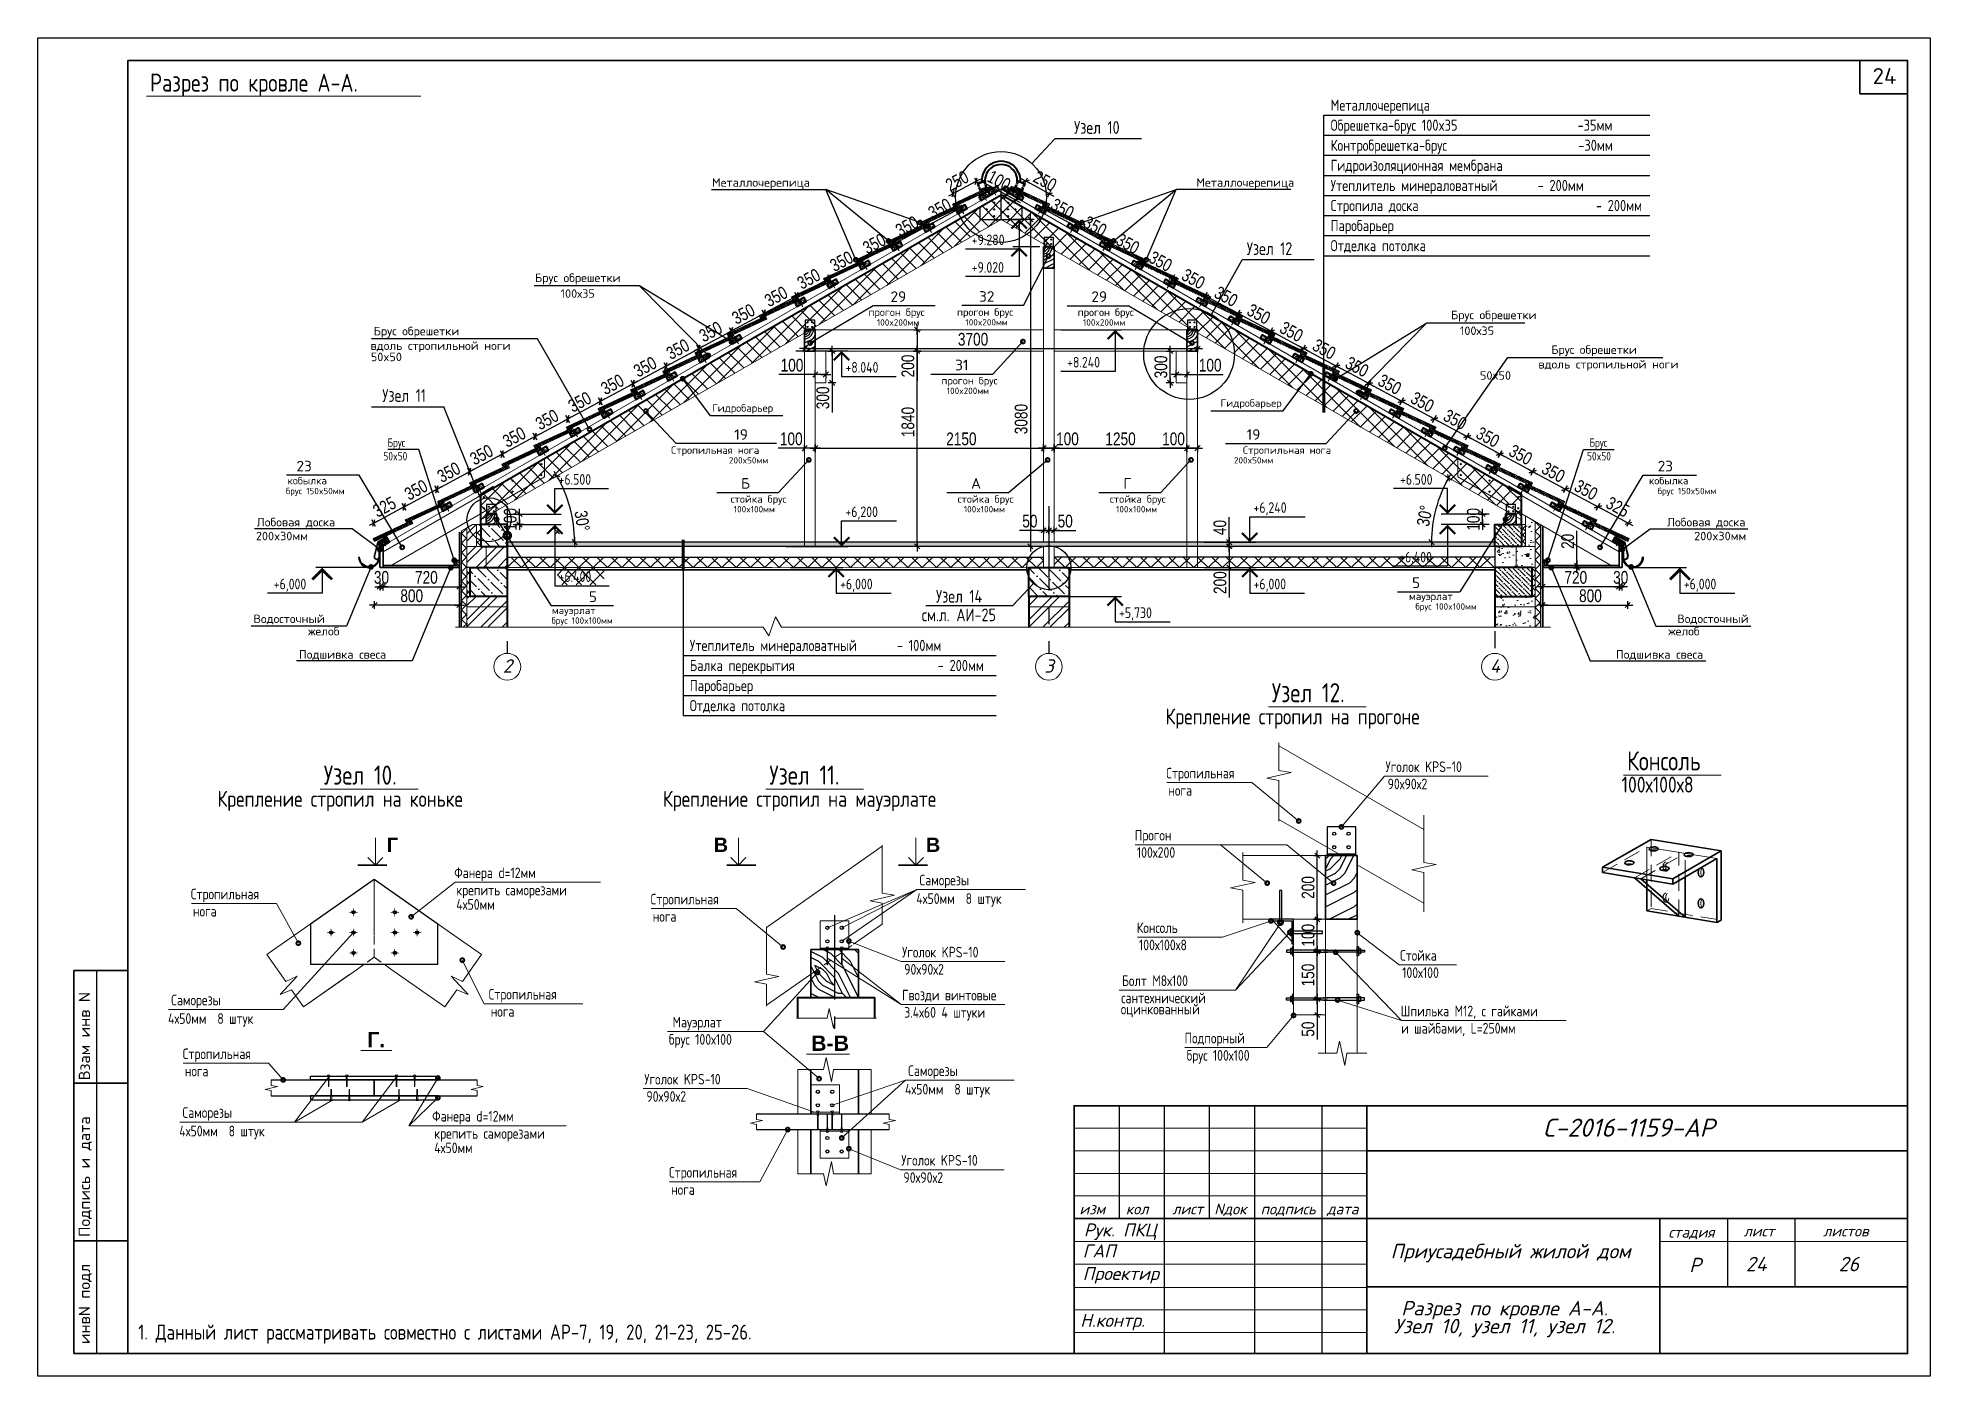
# Model space of a CAD drawing. Extents: x -12289450 to -10763036, y -7834513 to -6150123.
# Drawn here: x -10937380 to -10919560, y -7684862 to -7672261 of the extents above; entities that cross this region are included whole.
import ezdxf

# ---------------------------------------------------------------- set-up
doc = ezdxf.new("R2010")
doc.units = 0
doc.header["$LTSCALE"] = 25
doc.header["$PDMODE"] = 35
for name, pattern in [('CENTER', [50.8, 31.75, -6.35, 6.35, -6.35]), ('HIDDEN', [9.525, 6.35, -3.175]), ('HIDDEN2', [4.7625, 3.175, -1.5875])]:
    doc.linetypes.add(name, pattern=pattern)
doc.layers.get('DefPoints').update_dxf_attribs({"color": 10, "lineweight": 30})
for name, color, linetype in [('001-ПЕРЕГОРОДКИ', 5, 'Continuous'), ('003-ТЕКСТ', 7, 'Continuous'), ('004-ВСПЛИНИИ', 15, 'Continuous'), ('005-РАЗМЕРЫ', 252, 'Continuous'), ('008-ШТРИХОВКА', 252, 'Continuous'), ('014-ОСИ', 251, 'CENTER'), ('1рамка1', 7, 'Continuous'), ('Annotation - Text', 7, 'Continuous'), ('ArchiCAD', 7, 'Continuous'), ('EEE', 7, 'Continuous'), ('kassa', 7, 'Continuous'), ('Крыши', 7, 'Continuous'), ('Новое', 51, 'Continuous'), ('Примечания', 7, 'Continuous')]:
    doc.layers.add(name, color=color, linetype=linetype)
for name, color, linetype, lineweight in [('RAZMER', 7, 'Continuous', 9), ('ROSTV', 5, 'Continuous', 30), ('Перегор', 4, 'Continuous', 20), ('Стена', 7, 'Continuous', 5), ('СТЕНЫ', 5, 'Continuous', 40), ('тонкий', 114, 'Continuous', 20), ('ФУНДАМЕНТ', 5, 'Continuous', 30), ('Штрих', 9, 'Continuous', 13), ('штриховка', 252, 'Continuous', 9)]:
    doc.layers.add(name, color=color, linetype=linetype, lineweight=lineweight)
doc.styles.add('gismo', font='isocpeui.ttf')
doc.styles.add('GOST 2.304', font='cs_gost2304.shx')
doc.styles.add('ROMANT', font='romant.shx', dxfattribs={"height": 2})
doc.styles.add('SIMP701', font='simplex701.shx')
doc.styles.get("Standard").update_dxf_attribs({"font": 'arial.ttf'})
doc.styles.add('TXT0', font='txt', dxfattribs={"width": 0.8})
doc.styles.add('СГЕНЕРИР_СТИЛЬ_1', font='arialbd.ttf')
doc.dimstyles.new('Копия 3 РАЗМЕРЫ 3', dxfattribs={"dimscale": 30, "dimtxt": 4, "dimasz": 0.08, "dimexe": 0, "dimexo": 0, "dimgap": 0.9, "dimtad": 1, "dimdec": 0, "dimzin": 0, "dimdsep": 46, "dimtxsty": 'TXT0', "dimblk1": 'A8MITTA', "dimblk2": 'A8MITTA', "dimsah": 1, "dimcen": 0.3, "dimse1": 1, "dimse2": 1, "dimadec": 0, "dimazin": 0, "dimtp": 6, "dimtm": 6, "dimtfac": 1, "dimtdec": 0, "dimtofl": 0, "dimtmove": 0, "dimatfit": 3, "dimldrblk": 'A8MITTA', "dimfxl": 0, "dimtolj": 1, "dimtzin": 0, "dimarcsym": 0})
pattern_1 = [(135, (-3917.23, 2853.85), (-61.73926083, 16.83798023), [79.375, -15.875, 0, -15.875])]
pattern_2 = [(130, (-22680866.709, -662670.611), (9.728764428, 8.163402643), [])]
pattern_3 = [(130, (-22680563.6, -662845.611), (9.728764428, 8.163402643), [])]
pattern_4 = [(130, (-22680260.491, -663020.611), (9.728764428, 8.163402643), [])]
pattern_5 = [(180, (-23421826.87, -908580.44), (-100, 100), [5, -95]), (90, (-23421866.87, -908545.44), (100, 100), [10, -90]), (135, (-23421846.87, -908555.44), (5e-15, 100), [7.07, -21.21, 7.07, -14.14, 49.5, -42.43135623]), (135, (-23421821.87, -908585.44), (5e-15, 100), [7.071, -14.142, 7.071, -113.1373562]), (135, (-23421856.87, -908575.44), (5e-15, 100), [7.071, -134.3503562]), (135, (-23421866.87, -908580.44), (5e-15, 100), [7.071, -134.3503562]), (135, (-23421851.87, -908570.44), (5e-15, 100), [7.071, -134.3503562]), (135, (-23421846.87, -908565.44), (5e-15, 100), [14.142, -127.2793562]), (135, (-23421871.87, -908490.44), (5e-15, 100), [14.142, -127.2793562]), (135, (-23421836.87, -908560.44), (5e-15, 100), [28.284, -113.1373562]), (135, (-23421831.87, -908555.44), (5e-15, 100), [28.284, -113.1373562]), (135, (-23421896.87, -908525.44), (5e-15, 100), [28.284, -113.1373562]), (135, (-23421826.87, -908545.44), (5e-15, 100), [21.2132, -120.2081562]), (135, (-23421806.87, -908530.44), (5e-15, 100), [21.2132, -120.2081562]), (135, (-23421816.87, -908540.44), (5e-15, 100), [21.2132, -120.2081562]), (135, (-23421881.87, -908510.44), (5e-15, 100), [35.35534, -106.0660162]), (135, (-23421871.87, -908505.44), (5e-15, 100), [35.35534, -106.0660162]), (135, (-23421881.87, -908530.44), (5e-15, 100), [49.4974746, -91.9238815]), (153.4349488, (-23421836.87, -908570.44), (-100, 4e-08), [11.180339, -212.426458]), (153.4349488, (-23421856.87, -908540.44), (-100, 4e-08), [11.180339, -212.426458]), (153.4349488, (-23421851.87, -908550.44), (-100, 4e-08), [11.180339, -212.426458]), (153.4349488, (-23421831.87, -908580.44), (-100, 4e-08), [22.36068, -201.2461177]), (153.4349488, (-23421851.87, -908535.44), (-100, 4e-08), [33.5410196, -190.0657781]), (153.4349488, (-23421841.87, -908530.44), (-100, 4e-08), [44.7213595, -178.8854382]), (153.4349488, (-23421831.87, -908525.44), (-100, 4e-08), [44.7213595, -178.8854382]), (153.4349488, (-23421816.87, -908495.44), (-100, 4e-08), [44.7213595, -178.8854382]), (153.4349488, (-23421816.87, -908505.44), (-100, 4e-08), [55.9017, -167.7050977]), (153.4349488, (-23421821.87, -908515.44), (-100, 4e-08), [55.9017, -167.7050977]), (116.56505118, (-23421856.87, -908555.44), (-5e-09, 100), [11.180339, -212.426458]), (116.56505118, (-23421841.87, -908565.44), (-5e-09, 100), [11.180339, -212.426458]), (116.56505118, (-23421826.87, -908580.44), (-5e-09, 100), [22.36068, -201.2461177]), (116.56505118, (-23421856.87, -908565.44), (-5e-09, 100), [22.36068, -201.2461177]), (116.56505118, (-23421816.87, -908585.44), (-5e-09, 100), [33.5410196, -190.0657781]), (116.56505118, (-23421806.87, -908585.44), (-5e-09, 100), [44.7213595, -178.8854382]), (116.56505118, (-23421896.87, -908580.44), (-5e-09, 100), [44.7213595, -178.8854382]), (116.56505118, (-23421861.87, -908570.44), (-5e-09, 100), [44.7213595, -178.8854382]), (116.56505118, (-23421881.87, -908580.44), (-5e-09, 100), [55.9017, -167.7050977]), (116.56505118, (-23421871.87, -908575.44), (-5e-09, 100), [55.9017, -167.7050977])]
pattern_6 = [(165, (-24573779.67, -8484871.18), (-106.0660172, 183.7117307), [7.5, -142.5]), (75, (-24573824.04, -8484804.94), (183.7117307, 106.0660172), [15, -135]), (120, (-24573798.95, -8484827.2), (38.8228568, 144.88887395), [10.605, -31.815, 10.605, -21.21, 74.25, -63.64703434]), (120, (-24573774.37, -8484880.37), (38.8228568, 144.88887395), [10.6065, -21.213, 10.6065, -169.7060343]), (120, (-24573821.2, -8484852.29), (38.8228568, 144.88887395), [10.6065, -201.5255343]), (120, (-24573837.63, -8484855.65), (38.8228568, 144.88887395), [10.6065, -201.5255343]), (120, (-24573812.01, -8484846.99), (38.8228568, 144.88887395), [10.6065, -201.5255343]), (120, (-24573802.83, -8484841.68), (38.8228568, 144.88887395), [21.213, -190.9190343]), (120, (-24573809.93, -8484723.31), (38.8228568, 144.88887395), [21.213, -190.9190343]), (120, (-24573786.4, -8484838.32), (38.8228568, 144.88887395), [42.426, -169.7060343]), (120, (-24573777.21, -8484833.02), (38.8228568, 144.88887395), [42.426, -169.7060343]), (120, (-24573859.74, -8484764.32), (38.8228568, 144.88887395), [42.426, -169.7060343]), (120, (-24573766.09, -8484820.47), (38.8228568, 144.88887395), [31.8198, -180.3122343]), (120, (-24573731.29, -8484806.5), (38.8228568, 144.88887395), [31.8198, -180.3122343]), (120, (-24573749.66, -8484817.11), (38.8228568, 144.88887395), [31.8198, -180.3122343]), (120, (-24573832.19, -8484748.41), (38.8228568, 144.88887395), [53.03301, -159.0990243]), (120, (-24573815.76, -8484745.05), (38.8228568, 144.88887395), [53.03301, -159.0990243]), (120, (-24573839.95, -8484777.39), (38.8228568, 144.88887395), [74.2462119, -137.8858222]), (138.4349488, (-24573790.28, -8484852.81), (-144.88887393, 38.82285682), [16.7705085, -318.639687]), (138.4349488, (-24573807.61, -8484801.58), (-144.88887393, 38.82285682), [16.7705085, -318.639687]), (138.4349488, (-24573804.25, -8484818.01), (-144.88887393, 38.82285682), [16.7705085, -318.639687]), (138.4349488, (-24573786.92, -8484869.24), (-144.88887393, 38.82285682), [33.54102, -301.8691765]), (138.4349488, (-24573798.43, -8484796.28), (-144.88887393, 38.82285682), [50.3115294, -285.0986671]), (138.4349488, (-24573782, -8484792.915), (-144.88887393, 38.82285682), [67.0820392, -268.3281573]), (138.4349488, (-24573765.57, -8484789.55), (-144.88887393, 38.82285682), [67.0820392, -268.3281573]), (138.4349488, (-24573732.186, -8484751.91), (-144.88887393, 38.82285682), [67.0820392, -268.3281573]), (138.4349488, (-24573736.07, -8484766.4), (-144.88887393, 38.82285682), [83.85255, -251.5576465]), (138.4349488, (-24573747.195, -8484778.946), (-144.88887393, 38.82285682), [83.85255, -251.5576465]), (101.5650512, (-24573813.436, -8484823.313), (38.82285676, 144.88887395), [16.7705085, -318.639687]), (101.5650512, (-24573795.585, -8484843.626), (38.82285676, 144.88887395), [16.7705085, -318.639687]), (101.5650512, (-24573779.675, -8484871.18), (38.82285676, 144.88887395), [33.54102, -301.8691765]), (101.5650512, (-24573817.32, -8484837.8), (38.82285676, 144.88887395), [33.54102, -301.8691765]), (101.5650512, (-24573767.13, -8484882.31), (38.82285676, 144.88887395), [50.3115294, -285.0986671]), (101.5650512, (-24573752.64, -8484886.19), (38.82285676, 144.88887395), [67.0820392, -268.3281573]), (101.5650512, (-24573881.1, -8484844.007), (38.82285676, 144.88887395), [67.0820392, -268.3281573]), (101.5650512, (-24573826.504, -8484843.106), (38.82285676, 144.88887395), [67.0820392, -268.3281573]), (101.5650512, (-24573859.364, -8484849.83), (38.82285676, 144.88887395), [83.85255, -251.5576465]), (101.5650512, (-24573842.934, -8484846.47), (38.82285676, 144.88887395), [83.85255, -251.5576465])]
pattern_7 = [(130, (-22681169.818, -662495.611), (9.728764428, 8.163402643), [])]
pattern_8 = [(130, (-22681472.927, -662320.611), (9.728764428, 8.163402643), [])]
pattern_9 = [(130, (-22681776.036, -662145.611), (9.728764428, 8.163402643), [])]
pattern_10 = [(130, (-22682079.144, -661970.611), (9.728764428, 8.163402643), [])]
pattern_11 = [(130, (-22682382.253, -661795.611), (9.728764428, 8.163402643), [])]
pattern_12 = [(130, (-22682685.362, -661620.611), (9.728764428, 8.163402643), [])]
pattern_13 = [(130, (-22682988.471, -661445.611), (9.728764428, 8.163402643), [])]
pattern_14 = [(130, (-22683291.58, -661270.611), (9.728764428, 8.163402643), [])]
pattern_15 = [(130, (-22683594.689, -661095.611), (9.728764428, 8.163402643), [])]
pattern_16 = [(130, (-22683897.798, -660920.611), (9.728764428, 8.163402643), [])]
pattern_17 = [(130, (-22684200.907, -660745.611), (9.728764428, 8.163402643), [])]
pattern_18 = [(130, (-22684504.016, -660570.611), (9.728764428, 8.163402643), [])]
pattern_19 = [(130, (-22684807.125, -660395.611), (9.728764428, 8.163402643), [])]
pattern_20 = [(130, (-22685110.233, -660220.611), (9.728764428, 8.163402643), [])]
pattern_21 = [(130, (-22685413.342, -660045.611), (9.728764428, 8.163402643), [])]
pattern_22 = [(130, (-22685716.451, -659870.611), (9.728764428, 8.163402643), [])]
pattern_23 = [(45, (-10923309.11, -7677524.88), (-44.9013, 44.9013), []), (135, (-10923309.11, -7677524.88), (-44.9013, -44.9013), [])]

msp = doc.modelspace()

# ---------------------------------------------------------------- texts
at = {"lineweight": 25, "ltscale": 20, "style": 'GOST 2.304'}
for s, p in [('Брус', (-10934087.5, -7676112)), ('Брус', (-10922768.7, -7676112)), ('50x50', (-10934126.4, -7676240.2)), ('50x50', (-10922791.8, -7676240.2))]:
    msp.add_text(s, height=80, dxfattribs=at).set_placement(p)
at = {"insert": (-10920101.6, -7672545.6), "char_height": 150, "width": 453.455, "attachment_point": 1}
msp.add_mtext('{\\Fsimplex|c0;24}', dxfattribs=at)
at = {"layer": '003-ТЕКСТ', "lineweight": 30, "style": 'SIMP701'}
for s, p in [('Взам инв N', (-10936888.4, -7682077.3)), ('Подпись и дата', (-10936888.5, -7683551.2)), ('инвN подл', (-10936888.5, -7684560.1))]:
    msp.add_text(s, height=106.07, rotation=90, dxfattribs=at).set_placement(p)
at = {"layer": 'Annotation - Text', "color": 0, "lineweight": 25}
for s, height, style, p in [('Разрез по кровле А-А.', 169.714, 'GOST 2.304', (-10936323.1, -7672767.6)), ('Узел 10', 120, 'GOST 2.304', (-10927622, -7673165.2)), ('Узел 12', 120, 'GOST 2.304', (-10925995.8, -7674306.1)), ('Узел 11', 120, 'GOST 2.304', (-10934136.8, -7675688.9)), ('Узел 14', 120, 'GOST 2.304', (-10928922.3, -7677579)), ('см.л. АИ-25', 120, 'GOST 2.304', (-10929056.1, -7677754.6)), ('Узел 12.', 180, 'GOST 2.304', (-10925759.9, -7678517.3)), ('Крепление стропил на прогоне', 150, 'GOST 2.304', (-10926761.7, -7678725.9)), ('Узел 10.', 180, 'GOST 2.304', (-10934687.3, -7679292.9)), ('Узел 11.', 180, 'GOST 2.304', (-10930491.8, -7679292.9)), ('Стропильная ', 100, 'GOST 2.304', (-10926753.6, -7679234.8)), ('Уголок KPS-10', 100, 'GOST 2.304', (-10924689, -7679174.4)), ('Консоль', 180, 'GOST 2.304', (-10922414.1, -7679159.1)), ('90х90х2', 100, 'GOST 2.304', (-10924669.2, -7679336.7)), ('100х100х8', 150, 'GOST 2.304', (-10922465.8, -7679367.7)), ('Крепление стропил на коньке', 150, 'GOST 2.304', (-10935689.2, -7679501.5)), ('Крепление стропил на мауэрлате', 150, 'GOST 2.304', (-10931493.6, -7679501.5)), ('нога', 100, 'GOST 2.304', (-10926733.8, -7679397.1)), ('Прогон', 100, 'GOST 2.304', (-10927050.1, -7679819.3)), ('100х200', 100, 'GOST 2.304', (-10927030.3, -7679981.7)), ('Фанера d=12мм', 100, 'GOST 2.304', (-10933458.7, -7680173.1)), ('Саморезы', 100, 'GOST 2.304', (-10929077.5, -7680241.8)), ('Стропильная ', 100, 'GOST 2.304', (-10935939.1, -7680372.5)), ('4х50мм', 100, 'GOST 2.304', (-10933438.8, -7680471)), ('крепить саморезами', 100, 'GOST 2.304', (-10933438.8, -7680335.5)), ('Стропильная ', 100, 'GOST 2.304', (-10931609.4, -7680421.2)), ('4х50мм  8 штук', 100, 'GOST 2.304', (-10929107.1, -7680416)), ('нога', 100, 'GOST 2.304', (-10935919.3, -7680534.8)), ('нога', 100, 'GOST 2.304', (-10931589.5, -7680583.5)), ('Консоль', 100, 'GOST 2.304', (-10927030.9, -7680690.2)), ('Уголок KPS-10', 100, 'GOST 2.304', (-10929241.2, -7680919.8)), ('100х100х8', 100, 'GOST 2.304', (-10927011, -7680852.6)), ('Стойка', 100, 'GOST 2.304', (-10924552.2, -7680950.8)), ('90х90х2', 100, 'GOST 2.304', (-10929221.4, -7681082.2)), ('Болт М8х100', 100, 'GOST 2.304', (-10927171.3, -7681188.9)), ('100х100', 100, 'GOST 2.304', (-10924532.4, -7681113.2)), ('Саморезы', 100, 'GOST 2.304', (-10936124.1, -7681371.2)), ('Стропильная ', 100, 'GOST 2.304', (-10933134.9, -7681316.5)), ('Гвозди винтовые', 100, 'GOST 2.304', (-10929241.2, -7681324.9)), ('сантехнический', 100, 'GOST 2.304', (-10927177.6, -7681351.2)), ('4х50мм  8 штук', 100, 'GOST 2.304', (-10936153.8, -7681545.4)), ('нога', 100, 'GOST 2.304', (-10933115.1, -7681478.9)), ('3.4х60 4 штуки', 100, 'GOST 2.304', (-10929221.4, -7681487.2)), ('оцинкованный', 100, 'GOST 2.304', (-10927181.7, -7681456.6)), ('Шпилька М12, с гайками', 100, 'GOST 2.304', (-10924547.3, -7681474.4)), ('Мауэрлат', 100, 'GOST 2.304', (-10931402.6, -7681579.3)), ('Подпорный', 100, 'GOST 2.304', (-10926581.5, -7681729.7)), ('и шайбами, L=250мм', 100, 'GOST 2.304', (-10924541.9, -7681636.8)), ('Стропильная ', 100, 'GOST 2.304', (-10936015.7, -7681877.6)), ('брус 100х100', 100, 'GOST 2.304', (-10931437, -7681741.7)), ('брус 100х100', 100, 'GOST 2.304', (-10926561.6, -7681892)), ('нога', 100, 'GOST 2.304', (-10935995.9, -7682039.9)), ('Саморезы', 100, 'GOST 2.304', (-10929184, -7682036.5)), ('Уголок KPS-10', 100, 'GOST 2.304', (-10931669.1, -7682116.5)), ('4х50мм  8 штук', 100, 'GOST 2.304', (-10929213.7, -7682210.7)), ('Саморезы', 100, 'GOST 2.304', (-10936017.8, -7682430.6)), ('90х90х2', 100, 'GOST 2.304', (-10931649.2, -7682278.8)), ('4х50мм  8 штук', 100, 'GOST 2.304', (-10936047.4, -7682604.9)), ('Фанера d=12мм', 100, 'GOST 2.304', (-10933666.6, -7682465)), ('С-2016-1159-АР', 170.065, 'gismo', (-10923205, -7682607.8)), ('4х50мм', 100, 'GOST 2.304', (-10933646.7, -7682762.9)), ('крепить саморезами', 100, 'GOST 2.304', (-10933646.7, -7682627.3)), ('Уголок KPS-10', 100, 'GOST 2.304', (-10929248.4, -7682880.1)), ('Стропильная ', 100, 'GOST 2.304', (-10931436.5, -7682993.4)), ('90х90х2', 100, 'GOST 2.304', (-10929228.6, -7683042.5)), ('нога', 100, 'GOST 2.304', (-10931416.6, -7683155.7)), ('Nдок', 102.04, 'gismo', (-10926302, -7683339.5)), ('изм', 102.04, 'gismo', (-10927571.5, -7683339.5)), ('кол', 102.04, 'gismo', (-10927134.5, -7683339.5)), ('лист', 102.04, 'gismo', (-10926697.4, -7683339.5)), ('подпись', 102.04, 'gismo', (-10925865, -7683339.5)), ('дата', 102.04, 'gismo', (-10925240.6, -7683339.5)), ('Рук. ПКЦ', 122.45, 'gismo', (-10927529.9, -7683547.5)), ('стадия', 102.04, 'gismo', (-10922025.1, -7683557.9)), ('лист', 102.04, 'gismo', (-10921317.5, -7683547.5)), ('листов', 102.04, 'gismo', (-10920568.3, -7683547.5)), ('ГАП', 122.45, 'gismo', (-10927540.3, -7683745)), ('Приусадебный жилой дом', 136.052, 'gismo', (-10924640.7, -7683753.2)), ('Р', 136.1, 'gismo', (-10921828.8, -7683884.3)), ('24', 136.05, 'gismo', (-10921294.9, -7683874.9)), ('26', 136.05, 'gismo', (-10920421.2, -7683874.9)), ('Проектир', 122.45, 'gismo', (-10927540.3, -7683957.2)), ('Н.контр.', 122.45, 'gismo', (-10927563.6, -7684398.4)), ('Разрез по кровле А-А.', 136.052, 'gismo', (-10924541.2, -7684291.3)), ('1. Данный лист рассматривать совместно с листами АР-7, 19, 20, 21-23, 25-26.', 141.429, 'GOST 2.304', (-10936433.9, -7684518.4)), ('Узел 10, узел 11, узел 12.', 136.052, 'gismo', (-10924610.2, -7684458.9))]:
    msp.add_text(s, height=height, dxfattribs=dict(at, style=style)).set_placement(p)
at = {"layer": 'Annotation - Text', "color": 0, "lineweight": 25, "char_height": 126, "attachment_point": 2, "style": 'gismo'}
for s, insert in [('2', (-10932957.1, -7678112.8)), ('3', (-10927857.1, -7678112.8)), ('4', (-10923657.1, -7678112.8))]:
    msp.add_mtext(s, dxfattribs=dict(at, insert=insert))
at = {"layer": 'Annotation - Text', "color": 7, "linetype": 'Continuous', "lineweight": 0, "attachment_point": 2, "style": 'СГЕНЕРИР_СТИЛЬ_1'}
for s, insert, char_height in [('Г', (-10934040.8, -7679792.2), 134.4), ('B', (-10930947.6, -7679792.2), 134.4), ('В', (-10928949.4, -7679792.2), 134.4), ('Г.', (-10934193.7, -7681621.2), 144), ('В-В', (-10929919.4, -7681655.7), 144)]:
    msp.add_mtext(s, dxfattribs=dict(at, insert=insert, char_height=char_height))
at = {"layer": 'Примечания', "linetype": 'Continuous', "lineweight": 25, "ltscale": 40, "style": 'GOST 2.304'}
for s, p in [('+9.280', (-10928585.5, -7674213.6)), ('+9.020', (-10928585.5, -7674472.8)), ('+8.040', (-10929774.5, -7675413.8)), ('+8.240', (-10927687.4, -7675365.6)), ('+6.500', (-10932476, -7676468.9)), ('+6.500', (-10924552.2, -7676468.9)), ('+6,240', (-10925931.6, -7676733.9)), ('+6,200', (-10929774.8, -7676773.9)), ('+6.400', (-10924559.7, -7677200.6)), ('+6,000', (-10935158.4, -7677453.9)), ('+6.400', (-10932476, -7677384.6)), ('+6,000', (-10929824.8, -7677453.9)), ('+6,000', (-10925931.6, -7677453.9)), ('+6,000', (-10921879.9, -7677453.9)), ('+5,730', (-10927197.9, -7677723.9))]:
    msp.add_text(s, height=100, dxfattribs=at).set_placement(p)
at = {"layer": 'Примечания', "color": 7}
for s, insert, char_height, attachment_point in [('\\A1;{\\Fsimplex|c204;Металлочерепица}', (-10931031.7, -7673633.9), 80, 4), ('\\A1;{\\Fsimplex|c204;Металлочерепица}', (-10925548.5, -7673633.9), 80, 6), ('\\A1;{\\Fsimplex|c204;Брус обрешетки}', (-10932698.6, -7674531.4), 80, 4), ('\\A1;{\\Fsimplex|c0;100\\Fsimplex|c204;х35}', (-10932456.7, -7674668.9), 80, 4), ('\\A1;{\\Fsimplex|c204;прогон\\Fsimplex|c0; \\Fsimplex|c204;брус}', (-10929558, -7674854.6), 70, 4), ('\\A1;{\\Fsimplex|c204;прогон\\Fsimplex|c0; \\Fsimplex|c204;брус}', (-10928724.1, -7674853.3), 70, 4), ('\\A1;{\\Fsimplex|c204;прогон\\Fsimplex|c0; \\Fsimplex|c204;брус}', (-10927060.3, -7674854.6), 70, 6), ('\\A1;{\\Fsimplex|c204;Брус обрешетки}', (-10923266.1, -7674881.4), 80, 6), ('\\A1;{\\Fsimplex|c204;Брус обрешетки}', (-10934217.5, -7675033.1), 80, 4), ('\\A1;{\\Fsimplex|c0;100x200\\Fsimplex|c204;мм}', (-10929478.6, -7674940.9), 60, 4), ('\\A1;{\\Fsimplex|c0;100x200\\Fsimplex|c204;мм}', (-10928644.7, -7674939.6), 60, 4), ('\\A1;{\\Fsimplex|c0;100x200\\Fsimplex|c204;мм}', (-10927139.7, -7674940.9), 60, 6), ('\\A1;{\\Fsimplex|c0;100\\Fsimplex|c204;х35}', (-10923666.3, -7675018.9), 80, 6), ('\\A1;{\\Fsimplex|c204;вдоль стропильной ноги}', (-10934247.3, -7675170.7), 80, 4), ('\\A1;{\\Fsimplex|c204;Брус обрешетки}', (-10922321.8, -7675208.1), 80, 6), ('\\A1;{\\Fsimplex|c0;50x50}', (-10934243.8, -7675265.6), 80, 4), ('\\A1;{\\Fsimplex|c204;вдоль стропильной ноги}', (-10921931.1, -7675345.7), 80, 6), ('\\A1;{\\Fsimplex|c204;прогон\\Fsimplex|c0; \\Fsimplex|c204;брус}', (-10928343.2, -7675498.5), 70, 6), ('\\A1;{\\Fsimplex|c0;100x200\\Fsimplex|c204;мм}', (-10928422.6, -7675584.9), 60, 6), ('\\A1;{\\Fsimplex|c0;50x50}', (-10923506.9, -7675440.6), 80, 6), ('\\A1;{\\Fsimplex|c204;Гидробарьер}', (-10931032, -7675756), 70, 4), ('\\A1;{\\Fsimplex|c204;Гидробарьер}', (-10925667.2, -7675709.2), 70, 6), ('\\A1;{\\Fsimplex|c204;Стропильная\\Fsimplex|c0; \\Fsimplex|c204;нога}', (-10931416.9, -7676152.7), 70, 4), ('\\A1;{\\Fsimplex|c204;Стропильная\\Fsimplex|c0; \\Fsimplex|c204;нога}', (-10925201.3, -7676152.7), 70, 6), ('\\A1;{\\Fsimplex|c0;200x50\\Fsimplex|c204;мм}', (-10930871.7, -7676239.1), 60, 4), ('\\A1;{\\Fsimplex|c0;200x50\\Fsimplex|c204;мм}', (-10925746.5, -7676239.1), 60, 6), ('\\A1;{\\Fsimplex|c204;кобылка}', (-10935028.5, -7676430.6), 70, 4), ('\\A1;{\\Fsimplex|c204;кобылка}', (-10921836.7, -7676430.6), 70, 6), ('\\A1;{\\Fsimplex|c204;брус \\Fsimplex|c0;150x50\\Fsimplex|c204;мм}', (-10935044.4, -7676536.5), 60, 4), ('\\A1;{\\Fsimplex|c204;стойка\\Fsimplex|c0; \\Fsimplex|c204;брус}', (-10930331.4, -7676613.2), 70, 6), ('\\A1;{\\Fsimplex|c204;стойка\\Fsimplex|c0; \\Fsimplex|c204;брус}', (-10928193.8, -7676613.2), 70, 6), ('\\A1;{\\Fsimplex|c204;стойка\\Fsimplex|c0; \\Fsimplex|c204;брус}', (-10926760.3, -7676613.2), 70, 6), ('\\A1;{\\Fsimplex|c204;брус \\Fsimplex|c0;150x50\\Fsimplex|c204;мм}', (-10921573.8, -7676536.5), 60, 6), ('\\A1;{\\Fsimplex|c204;Лобовая доска}', (-10935318.8, -7676827.5), 80, 4), ('\\A1;{\\Fsimplex|c0;100x100\\Fsimplex|c204;мм}', (-10930439.6, -7676699.6), 60, 6), ('\\A1;{\\Fsimplex|c0;100x100\\Fsimplex|c204;мм}', (-10928273.2, -7676699.6), 60, 6), ('\\A1;{\\Fsimplex|c0;100x100\\Fsimplex|c204;мм}', (-10926839.6, -7676699.6), 60, 6), ('\\A1;{\\Fsimplex|c204;Лобовая доска}', (-10921299.5, -7676827.5), 80, 6), ('\\A1;{\\Fsimplex|c0;200x30\\Fsimplex|c204;мм\\Ftxt|c204;  }', (-10935326.7, -7676952.1), 80, 4), ('\\A1;{\\Fsimplex|c0;200x30\\Fsimplex|c204;мм\\Ftxt|c204;  }', (-10921291.5, -7676952.1), 80, 6), ('\\A1;{\\Fsimplex|c204;мауэрлат}', (-10924055.7, -7677529.3), 70, 6), ('\\A1;{\\Fsimplex|c204;Водосточный}', (-10935348.8, -7677737.7), 80, 4), ('\\A1;{\\Fsimplex|c204;мауэрлат}', (-10932539.2, -7677661.4), 70, 4), ('\\A1;{\\Fsimplex|c204;брус \\Fsimplex|c0;100x100\\Fsimplex|c204;мм}', (-10923829.3, -7677624), 60, 6), ('\\A1;{\\Fsimplex|c204;Водосточный}', (-10921269.5, -7677737.7), 80, 6), ('\\A1;{\\Fsimplex|c204; желоб\\Ftxt|c204;  }', (-10934887.6, -7677848.5), 80, 4), ('\\A1;{\\Fsimplex|c204;брус \\Fsimplex|c0;100x100\\Fsimplex|c204;мм}', (-10932543.6, -7677756.1), 60, 4), ('\\A1;{\\Fsimplex|c204; желоб\\Ftxt|c204;  }', (-10921730.6, -7677848.5), 80, 6), ('\\A1;{\\Fsimplex|c204;Подшивка свеса}', (-10934921, -7678073.5), 80, 4), ('\\A1;{\\Fsimplex|c204;Подшивка свеса}', (-10921697.2, -7678073.5), 80, 6)]:
    msp.add_mtext(s, dxfattribs=dict(at, insert=insert, char_height=char_height, attachment_point=attachment_point))
at = {"layer": 'Стена', "linetype": 'Continuous', "ltscale": 100, "style": 'ROMANT'}
for s, p in [('29', (-10929350.3, -7674748)), ('32', (-10928516.4, -7674746.7)), ('19', (-10930822.1, -7676046.2)), ('23', (-10934944.2, -7676343.6)), ('5', (-10932190.7, -7677574))]:
    msp.add_text(s, height=100, dxfattribs=at).set_placement(p)
for s, p in [('29', (-10927458.4, -7674748)), ('31', (-10928741.3, -7675392)), ('19', (-10925996.1, -7676046.2)), ('23', (-10922125.9, -7676343.6)), ('Б', (-10930758.4, -7676506.6)), ('А', (-10928591.9, -7676506.6)), ('Г', (-10927158.4, -7676506.6)), ('5', (-10924439.3, -7677442))]:
    msp.add_text(s, height=100, rotation=360, dxfattribs=at).set_placement(p)
at = {"layer": 'тонкий', "lineweight": 25, "ltscale": 2, "style": 'GOST 2.304'}
for s, p in [('Металлочерепица ', (-10925206.2, -7672947.3)), ('Обрешетка-брус 100x35                     -35мм', (-10925206.2, -7673136.3)), ('Контробрешетка-брус                       -30мм', (-10925206.2, -7673325.3)), ('Гидроизоляционная мембрана', (-10925206.2, -7673514.3)), ('Утеплитель минераловатный       - 200мм', (-10925206.2, -7673703.3)), ('Стропила доска                               - 200мм', (-10925206.2, -7673892.3)), ('Паробарьер', (-10925206.2, -7674081.3)), ('Отделка потолка', (-10925206.2, -7674270.3)), ('Утеплитель минераловатный       - 100мм', (-10931240.5, -7678034.2)), ('Балка перекрытия                         - 200мм', (-10931240.5, -7678223.2)), ('Паробарьер', (-10931240.5, -7678412.2)), ('Отделка потолка', (-10931240.5, -7678601.2))]:
    msp.add_text(s, height=105, dxfattribs=at).set_placement(p)

# ---------------------------------------------------------------- blocks, each defined once
blk = doc.blocks.new('A8MITTA', base_point=(3180, 3140))
for p, q in [((3160, 3140), (3200, 3140)), ((3170, 3130), (3190, 3150)), ((3180, 3155), (3180, 3125))]:
    blk.add_line(p, q)
blk = doc.blocks.new('*D64')
at = {"layer": '005-РАЗМЕРЫ', "color": 0, "lineweight": -2, "ltscale": 4, "transparency": 16777216}
blk.add_line((-10923207, -7677602), (-10922412, -7677602), dxfattribs=at)
at = {"layer": 'DefPoints', "color": 0, "ltscale": 4, "transparency": 16777216}
for p in [(-10922409, -7677119), (-10923209, -7677401), (-10922409, -7677602)]:
    blk.add_point(p, dxfattribs=at)
at = {"layer": '005-РАЗМЕРЫ', "color": 0, "lineweight": -2, "ltscale": 4, "transparency": 16777216, "xscale": 2.4, "yscale": 2.4, "zscale": 2.4, "rotation": 180}
blk.add_blockref('A8MITTA', (-10923209, -7677602), dxfattribs=at)
at = {"layer": '005-РАЗМЕРЫ', "color": 0, "lineweight": -2, "ltscale": 4, "transparency": 16777216, "xscale": 2.4, "yscale": 2.4, "zscale": 2.4}
blk.add_blockref('A8MITTA', (-10922409, -7677602), dxfattribs=at)
at = {"layer": '005-РАЗМЕРЫ', "color": 0, "lineweight": 25, "ltscale": 4, "transparency": 16777216, "insert": (-10922759, -7677515), "char_height": 120, "attachment_point": 5, "style": 'TXT0'}
blk.add_mtext('\\A1;800', dxfattribs=at)
blk = doc.blocks.new('*D65')
at = {"layer": '005-РАЗМЕРЫ', "color": 0, "lineweight": -2, "ltscale": 4, "transparency": 16777216}
blk.add_line((-10923207, -7677602), (-10922412, -7677602), dxfattribs=at)
at = {"layer": 'DefPoints', "color": 0, "ltscale": 4, "transparency": 16777216}
for p in [(-10922409, -7677119), (-10923209, -7677401), (-10922409, -7677602)]:
    blk.add_point(p, dxfattribs=at)
at = {"layer": '005-РАЗМЕРЫ', "color": 0, "lineweight": -2, "ltscale": 4, "transparency": 16777216, "xscale": 2.4, "yscale": 2.4, "zscale": 2.4, "rotation": 180}
blk.add_blockref('A8MITTA', (-10923209, -7677602), dxfattribs=at)
at = {"layer": '005-РАЗМЕРЫ', "color": 0, "lineweight": -2, "ltscale": 4, "transparency": 16777216, "xscale": 2.4, "yscale": 2.4, "zscale": 2.4}
blk.add_blockref('A8MITTA', (-10922409, -7677602), dxfattribs=at)
at = {"layer": '005-РАЗМЕРЫ', "color": 0, "lineweight": 25, "ltscale": 4, "transparency": 16777216, "insert": (-10922759, -7677515), "char_height": 120, "attachment_point": 5, "style": 'TXT0'}
blk.add_mtext('\\A1;800', dxfattribs=at)
blk = doc.blocks.new('*D67')
at = {"layer": '005-РАЗМЕРЫ', "color": 0, "lineweight": -2, "ltscale": 4, "transparency": 16777216}
for p, q in [((-10922492, -7677429), (-10922494, -7677429)), ((-10922457, -7677429), (-10922454, -7677429))]:
    blk.add_line(p, q, dxfattribs=at)
at = {"layer": 'DefPoints', "color": 0, "ltscale": 4, "transparency": 16777216}
for p in [(-10922489, -7677250), (-10922459, -7677250), (-10922459, -7677429)]:
    blk.add_point(p, dxfattribs=at)
at = {"layer": '005-РАЗМЕРЫ', "color": 0, "lineweight": -2, "ltscale": 4, "transparency": 16777216, "xscale": 2.4, "yscale": 2.4, "zscale": 2.4}
blk.add_blockref('A8MITTA', (-10922489, -7677429), dxfattribs=at)
at = {"layer": '005-РАЗМЕРЫ', "color": 0, "lineweight": -2, "ltscale": 4, "transparency": 16777216, "xscale": 2.4, "yscale": 2.4, "zscale": 2.4, "rotation": 180}
blk.add_blockref('A8MITTA', (-10922459, -7677429), dxfattribs=at)
at = {"layer": '005-РАЗМЕРЫ', "color": 0, "ltscale": 4, "transparency": 16777216, "insert": (-10922474, -7677342), "char_height": 120, "attachment_point": 5, "style": 'TXT0'}
blk.add_mtext('\\A1;30', dxfattribs=at)
blk = doc.blocks.new('*D66')
at = {"layer": '005-РАЗМЕРЫ', "color": 0, "lineweight": -2, "ltscale": 4, "transparency": 16777216}
blk.add_line((-10922492, -7677429), (-10923207, -7677429), dxfattribs=at)
at = {"layer": 'DefPoints', "color": 0, "ltscale": 4, "transparency": 16777216}
for p in [(-10923209, -7677250), (-10922489, -7677250), (-10923209, -7677429)]:
    blk.add_point(p, dxfattribs=at)
at = {"layer": '005-РАЗМЕРЫ', "color": 0, "lineweight": -2, "ltscale": 4, "transparency": 16777216, "xscale": 2.4, "yscale": 2.4, "zscale": 2.4, "rotation": 180}
blk.add_blockref('A8MITTA', (-10923209, -7677429), dxfattribs=at)
at = {"layer": '005-РАЗМЕРЫ', "color": 0, "lineweight": -2, "ltscale": 4, "transparency": 16777216, "xscale": 2.4, "yscale": 2.4, "zscale": 2.4}
blk.add_blockref('A8MITTA', (-10922489, -7677429), dxfattribs=at)
at = {"layer": '005-РАЗМЕРЫ', "color": 0, "ltscale": 4, "transparency": 16777216, "insert": (-10922897, -7677342), "char_height": 120, "attachment_point": 5, "style": 'TXT0'}
blk.add_mtext('\\A1;720', dxfattribs=at)
blk = doc.blocks.new('*D998')
at = {"layer": '005-РАЗМЕРЫ', "color": 0, "lineweight": -2, "ltscale": 4, "transparency": 16777216}
blk.add_arc((-10933573, -7677010), 1248, 0.1102, 29.8898, dxfattribs=at)
at = {"layer": 'DefPoints', "color": 0, "ltscale": 4, "transparency": 16777216}
for p in [(-10928309, -7673971), (-10932401, -7676583), (-10932959, -7677010), (-10930469, -7677010), (-10933989, -7677250)]:
    blk.add_point(p, dxfattribs=at)
at = {"layer": '005-РАЗМЕРЫ', "color": 0, "lineweight": -2, "ltscale": 4, "transparency": 16777216, "xscale": 2.4, "yscale": 2.4, "zscale": 2.4}
for p, rotation in [((-10932493, -7676386), 119.944888583532), ((-10932325, -7677010), 270.0551114208214)]:
    blk.add_blockref('A8MITTA', p, dxfattribs=dict(at, rotation=rotation))
at = {"layer": '005-РАЗМЕРЫ', "color": 0, "ltscale": 4, "transparency": 16777216, "insert": (-10932254, -7676809), "char_height": 120, "attachment_point": 5, "rotation": 278.6621, "style": 'TXT0'}
blk.add_mtext('\\A1;30°', dxfattribs=at)
blk = doc.blocks.new('ytjtyj')
at = {"layer": 'Перегор', "linetype": 'Continuous'}
for p, q in [((-4, 13), (-22, 7)), ((-13, 10), (12, -57))]:
    blk.add_line(p, q, dxfattribs=at)
at = {"layer": 'Стена', "linetype": 'Continuous', "ltscale": 100}
blk.add_line((52, -13), (38, 25), dxfattribs=at)
blk.add_lwpolyline([(-56, -9), (-42, -47), (52, -13), (38, 25), (-56, -9)], close=True, dxfattribs=at)
at = {"layer": 'Штрих', "linetype": 'Continuous', "ltscale": 100}
for p, q in [((-10, 4), (-16, -3)), ((0, 9), (-10, 4)), ((2, -3), (-5, 7)), ((8, 9), (0, 9)), ((33, 15), (8, 9)), ((-21, -18), (-47, -14)), ((-19, -15), (-38, -42)), ((-21, -3), (-33, -1)), ((-16, -7), (-21, -3)), ((-15, -22), (-21, -18)), ((-16, -8), (-19, -15)), ((-16, -3), (-16, -8)), ((-7, -13), (-16, -7)), ((-9, -24), (-15, -22)), ((-9, -23), (-12, -31)), ((-12, -31), (-12, -35)), ((-9, -19), (-9, -23)), ((-1, -27), (-9, -24)), ((-2, -7), (-7, -13)), ((-1, -18), (-7, -13)), ((2, -3), (-2, -7)), ((8, -25), (-1, -27)), ((1, -25), (0, -31)), ((6, -21), (1, -25)), ((7, -1), (2, -3)), ((6, -6), (2, -3)), ((7, -10), (6, -6)), ((9, -15), (6, -21)), ((13, -1), (7, -1)), ((14, -14), (7, -10)), ((14, -14), (9, -15)), ((31, -2), (13, -1)), ((18, -18), (14, -14)), ((19, -14), (14, -14)), ((18, -24), (14, -26)), ((20, -23), (18, -18)), ((21, -23), (18, -24)), ((38, -10), (19, -14))]:
    blk.add_line(p, q, dxfattribs=at)
blk = doc.blocks.new('*D999')
at = {"layer": '005-РАЗМЕРЫ', "color": 0, "lineweight": -2, "ltscale": 4, "transparency": 16777216}
blk.add_line((-10922403, -7676830), (-10922685, -7676678), dxfattribs=at)
at = {"layer": 'DefPoints', "color": 0, "ltscale": 4, "transparency": 16777216}
for p in [(-10922687, -7676677), (-10922780, -7676850), (-10922494, -7677004)]:
    blk.add_point(p, dxfattribs=at)
at = {"layer": '005-РАЗМЕРЫ', "color": 0, "lineweight": -2, "ltscale": 4, "transparency": 16777216, "xscale": 2.4, "yscale": 2.4, "zscale": 2.4}
for p, rotation in [((-10922687, -7676677), 151.6750030159999), ((-10922401, -7676831), 331.6750030159999)]:
    blk.add_blockref('A8MITTA', p, dxfattribs=dict(at, rotation=rotation))
at = {"layer": '005-РАЗМЕРЫ', "color": 0, "lineweight": 25, "ltscale": 4, "transparency": 16777216, "insert": (-10922502, -7676678), "char_height": 120, "attachment_point": 5, "rotation": 331.675, "style": 'TXT0'}
blk.add_mtext('\\A1;325', dxfattribs=at)
blk = doc.blocks.new('*D1000')
at = {"layer": '005-РАЗМЕРЫ', "color": 0, "lineweight": -2, "ltscale": 4, "transparency": 16777216}
blk.add_line((-10922689, -7676676), (-10922993, -7676513), dxfattribs=at)
at = {"layer": 'DefPoints', "color": 0, "ltscale": 4, "transparency": 16777216}
for p in [(-10922995, -7676512), (-10923083, -7676675), (-10922780, -7676850)]:
    blk.add_point(p, dxfattribs=at)
at = {"layer": '005-РАЗМЕРЫ', "color": 0, "lineweight": -2, "ltscale": 4, "transparency": 16777216, "xscale": 2.4, "yscale": 2.4, "zscale": 2.4}
for p, rotation in [((-10922995, -7676512), 151.7584222116496), ((-10922687, -7676677), 331.7584222116496)]:
    blk.add_blockref('A8MITTA', p, dxfattribs=dict(at, rotation=rotation))
at = {"layer": '005-РАЗМЕРЫ', "color": 0, "ltscale": 4, "transparency": 16777216, "insert": (-10922800, -7676518), "char_height": 120, "attachment_point": 5, "rotation": 331.7584, "style": 'TXT0'}
blk.add_mtext('\\A1;350', dxfattribs=at)
blk = doc.blocks.new('*D1001')
at = {"layer": '005-РАЗМЕРЫ', "color": 0, "lineweight": -2, "ltscale": 4, "transparency": 16777216}
blk.add_line((-10922997, -7676511), (-10923301, -7676347), dxfattribs=at)
at = {"layer": 'DefPoints', "color": 0, "ltscale": 4, "transparency": 16777216}
for p in [(-10923304, -7676346), (-10923386, -7676500), (-10923083, -7676675)]:
    blk.add_point(p, dxfattribs=at)
at = {"layer": '005-РАЗМЕРЫ', "color": 0, "lineweight": -2, "ltscale": 4, "transparency": 16777216, "xscale": 2.4, "yscale": 2.4, "zscale": 2.4}
for p, rotation in [((-10923304, -7676346), 151.7584222116496), ((-10922995, -7676512), 331.7584222116496)]:
    blk.add_blockref('A8MITTA', p, dxfattribs=dict(at, rotation=rotation))
at = {"layer": '005-РАЗМЕРЫ', "color": 0, "ltscale": 4, "transparency": 16777216, "insert": (-10923108, -7676352), "char_height": 120, "attachment_point": 5, "rotation": 331.7584, "style": 'TXT0'}
blk.add_mtext('\\A1;350', dxfattribs=at)
blk = doc.blocks.new('*D1002')
at = {"layer": '005-РАЗМЕРЫ', "color": 0, "lineweight": -2, "ltscale": 4, "transparency": 16777216}
blk.add_line((-10923306, -7676345), (-10923610, -7676182), dxfattribs=at)
at = {"layer": 'DefPoints', "color": 0, "ltscale": 4, "transparency": 16777216}
for p in [(-10923612, -7676181), (-10923689, -7676325), (-10923386, -7676500)]:
    blk.add_point(p, dxfattribs=at)
at = {"layer": '005-РАЗМЕРЫ', "color": 0, "lineweight": -2, "ltscale": 4, "transparency": 16777216, "xscale": 2.4, "yscale": 2.4, "zscale": 2.4}
for p, rotation in [((-10923612, -7676181), 151.7584222116496), ((-10923304, -7676346), 331.7584222116496)]:
    blk.add_blockref('A8MITTA', p, dxfattribs=dict(at, rotation=rotation))
at = {"layer": '005-РАЗМЕРЫ', "color": 0, "ltscale": 4, "transparency": 16777216, "insert": (-10923416, -7676187), "char_height": 120, "attachment_point": 5, "rotation": 331.7584, "style": 'TXT0'}
blk.add_mtext('\\A1;350', dxfattribs=at)
blk = doc.blocks.new('*D1003')
at = {"layer": '005-РАЗМЕРЫ', "color": 0, "lineweight": -2, "ltscale": 4, "transparency": 16777216}
blk.add_line((-10923614, -7676179), (-10923918, -7676016), dxfattribs=at)
at = {"layer": 'DefPoints', "color": 0, "ltscale": 4, "transparency": 16777216}
for p in [(-10923920, -7676015), (-10923992, -7676150), (-10923689, -7676325)]:
    blk.add_point(p, dxfattribs=at)
at = {"layer": '005-РАЗМЕРЫ', "color": 0, "lineweight": -2, "ltscale": 4, "transparency": 16777216, "xscale": 2.4, "yscale": 2.4, "zscale": 2.4}
for p, rotation in [((-10923920, -7676015), 151.7584222116496), ((-10923612, -7676181), 331.7584222116496)]:
    blk.add_blockref('A8MITTA', p, dxfattribs=dict(at, rotation=rotation))
at = {"layer": '005-РАЗМЕРЫ', "color": 0, "ltscale": 4, "transparency": 16777216, "insert": (-10923725, -7676021), "char_height": 120, "attachment_point": 5, "rotation": 331.7584, "style": 'TXT0'}
blk.add_mtext('\\A1;350', dxfattribs=at)
blk = doc.blocks.new('*D1004')
at = {"layer": '005-РАЗМЕРЫ', "color": 0, "lineweight": -2, "ltscale": 4, "transparency": 16777216}
blk.add_line((-10923922, -7676014), (-10924226, -7675851), dxfattribs=at)
at = {"layer": 'DefPoints', "color": 0, "ltscale": 4, "transparency": 16777216}
for p in [(-10924228, -7675850), (-10924295, -7675975), (-10923992, -7676150)]:
    blk.add_point(p, dxfattribs=at)
at = {"layer": '005-РАЗМЕРЫ', "color": 0, "lineweight": -2, "ltscale": 4, "transparency": 16777216, "xscale": 2.4, "yscale": 2.4, "zscale": 2.4}
for p, rotation in [((-10924228, -7675850), 151.7584222116496), ((-10923920, -7676015), 331.7584222116496)]:
    blk.add_blockref('A8MITTA', p, dxfattribs=dict(at, rotation=rotation))
at = {"layer": '005-РАЗМЕРЫ', "color": 0, "ltscale": 4, "transparency": 16777216, "insert": (-10924033, -7675856), "char_height": 120, "attachment_point": 5, "rotation": 331.7584, "style": 'TXT0'}
blk.add_mtext('\\A1;350', dxfattribs=at)
blk = doc.blocks.new('*D1005')
at = {"layer": '005-РАЗМЕРЫ', "color": 0, "lineweight": -2, "ltscale": 4, "transparency": 16777216}
blk.add_line((-10924230, -7675848), (-10924534, -7675685), dxfattribs=at)
at = {"layer": 'DefPoints', "color": 0, "ltscale": 4, "transparency": 16777216}
for p in [(-10924536, -7675684), (-10924598, -7675800), (-10924295, -7675975)]:
    blk.add_point(p, dxfattribs=at)
at = {"layer": '005-РАЗМЕРЫ', "color": 0, "lineweight": -2, "ltscale": 4, "transparency": 16777216, "xscale": 2.4, "yscale": 2.4, "zscale": 2.4}
for p, rotation in [((-10924536, -7675684), 151.7584222116496), ((-10924228, -7675850), 331.7584222116496)]:
    blk.add_blockref('A8MITTA', p, dxfattribs=dict(at, rotation=rotation))
at = {"layer": '005-РАЗМЕРЫ', "color": 0, "ltscale": 4, "transparency": 16777216, "insert": (-10924341, -7675690), "char_height": 120, "attachment_point": 5, "rotation": 331.7584, "style": 'TXT0'}
blk.add_mtext('\\A1;350', dxfattribs=at)
blk = doc.blocks.new('*D1006')
at = {"layer": '005-РАЗМЕРЫ', "color": 0, "lineweight": -2, "ltscale": 4, "transparency": 16777216}
blk.add_line((-10924538, -7675683), (-10924842, -7675520), dxfattribs=at)
at = {"layer": 'DefPoints', "color": 0, "ltscale": 4, "transparency": 16777216}
for p in [(-10924844, -7675518), (-10924901, -7675625), (-10924598, -7675800)]:
    blk.add_point(p, dxfattribs=at)
at = {"layer": '005-РАЗМЕРЫ', "color": 0, "lineweight": -2, "ltscale": 4, "transparency": 16777216, "xscale": 2.4, "yscale": 2.4, "zscale": 2.4}
for p, rotation in [((-10924844, -7675518), 151.7584222116496), ((-10924536, -7675684), 331.7584222116496)]:
    blk.add_blockref('A8MITTA', p, dxfattribs=dict(at, rotation=rotation))
at = {"layer": '005-РАЗМЕРЫ', "color": 0, "ltscale": 4, "transparency": 16777216, "insert": (-10924649, -7675525), "char_height": 120, "attachment_point": 5, "rotation": 331.7584, "style": 'TXT0'}
blk.add_mtext('\\A1;350', dxfattribs=at)
blk = doc.blocks.new('*D1007')
at = {"layer": '005-РАЗМЕРЫ', "color": 0, "lineweight": -2, "ltscale": 4, "transparency": 16777216}
blk.add_line((-10924847, -7675517), (-10925151, -7675354), dxfattribs=at)
at = {"layer": 'DefPoints', "color": 0, "ltscale": 4, "transparency": 16777216}
for p in [(-10925153, -7675353), (-10925205, -7675450), (-10924901, -7675625)]:
    blk.add_point(p, dxfattribs=at)
at = {"layer": '005-РАЗМЕРЫ', "color": 0, "lineweight": -2, "ltscale": 4, "transparency": 16777216, "xscale": 2.4, "yscale": 2.4, "zscale": 2.4}
for p, rotation in [((-10925153, -7675353), 151.7584222116496), ((-10924844, -7675518), 331.7584222116496)]:
    blk.add_blockref('A8MITTA', p, dxfattribs=dict(at, rotation=rotation))
at = {"layer": '005-РАЗМЕРЫ', "color": 0, "ltscale": 4, "transparency": 16777216, "insert": (-10924957, -7675359), "char_height": 120, "attachment_point": 5, "rotation": 331.7584, "style": 'TXT0'}
blk.add_mtext('\\A1;350', dxfattribs=at)
blk = doc.blocks.new('*D1008')
at = {"layer": '005-РАЗМЕРЫ', "color": 0, "lineweight": -2, "ltscale": 4, "transparency": 16777216}
blk.add_line((-10925155, -7675352), (-10925459, -7675189), dxfattribs=at)
at = {"layer": 'DefPoints', "color": 0, "ltscale": 4, "transparency": 16777216}
for p in [(-10925461, -7675187), (-10925508, -7675275), (-10925205, -7675450)]:
    blk.add_point(p, dxfattribs=at)
at = {"layer": '005-РАЗМЕРЫ', "color": 0, "lineweight": -2, "ltscale": 4, "transparency": 16777216, "xscale": 2.4, "yscale": 2.4, "zscale": 2.4}
for p, rotation in [((-10925461, -7675187), 151.7584222116496), ((-10925153, -7675353), 331.7584222116496)]:
    blk.add_blockref('A8MITTA', p, dxfattribs=dict(at, rotation=rotation))
at = {"layer": '005-РАЗМЕРЫ', "color": 0, "ltscale": 4, "transparency": 16777216, "insert": (-10925266, -7675193), "char_height": 120, "attachment_point": 5, "rotation": 331.7584, "style": 'TXT0'}
blk.add_mtext('\\A1;350', dxfattribs=at)
blk = doc.blocks.new('*D1009')
at = {"layer": '005-РАЗМЕРЫ', "color": 0, "lineweight": -2, "ltscale": 4, "transparency": 16777216}
blk.add_line((-10925463, -7675186), (-10925767, -7675023), dxfattribs=at)
at = {"layer": 'DefPoints', "color": 0, "ltscale": 4, "transparency": 16777216}
for p in [(-10925769, -7675022), (-10925811, -7675100), (-10925508, -7675275)]:
    blk.add_point(p, dxfattribs=at)
at = {"layer": '005-РАЗМЕРЫ', "color": 0, "lineweight": -2, "ltscale": 4, "transparency": 16777216, "xscale": 2.4, "yscale": 2.4, "zscale": 2.4}
for p, rotation in [((-10925769, -7675022), 151.7584222116496), ((-10925461, -7675187), 331.7584222116496)]:
    blk.add_blockref('A8MITTA', p, dxfattribs=dict(at, rotation=rotation))
at = {"layer": '005-РАЗМЕРЫ', "color": 0, "ltscale": 4, "transparency": 16777216, "insert": (-10925574, -7675028), "char_height": 120, "attachment_point": 5, "rotation": 331.7584, "style": 'TXT0'}
blk.add_mtext('\\A1;350', dxfattribs=at)
blk = doc.blocks.new('*D1010')
at = {"layer": '005-РАЗМЕРЫ', "color": 0, "lineweight": -2, "ltscale": 4, "transparency": 16777216}
blk.add_line((-10925771, -7675021), (-10926075, -7674857), dxfattribs=at)
at = {"layer": 'DefPoints', "color": 0, "ltscale": 4, "transparency": 16777216}
for p in [(-10926077, -7674856), (-10926114, -7674925), (-10925811, -7675100)]:
    blk.add_point(p, dxfattribs=at)
at = {"layer": '005-РАЗМЕРЫ', "color": 0, "lineweight": -2, "ltscale": 4, "transparency": 16777216, "xscale": 2.4, "yscale": 2.4, "zscale": 2.4}
for p, rotation in [((-10926077, -7674856), 151.7584222116496), ((-10925769, -7675022), 331.7584222116496)]:
    blk.add_blockref('A8MITTA', p, dxfattribs=dict(at, rotation=rotation))
at = {"layer": '005-РАЗМЕРЫ', "color": 0, "ltscale": 4, "transparency": 16777216, "insert": (-10925882, -7674862), "char_height": 120, "attachment_point": 5, "rotation": 331.7584, "style": 'TXT0'}
blk.add_mtext('\\A1;350', dxfattribs=at)
blk = doc.blocks.new('*D1011')
at = {"layer": '005-РАЗМЕРЫ', "color": 0, "lineweight": -2, "ltscale": 4, "transparency": 16777216}
blk.add_line((-10926079, -7674855), (-10926383, -7674692), dxfattribs=at)
at = {"layer": 'DefPoints', "color": 0, "ltscale": 4, "transparency": 16777216}
for p in [(-10926417, -7674750), (-10926385, -7674691), (-10926114, -7674925)]:
    blk.add_point(p, dxfattribs=at)
at = {"layer": '005-РАЗМЕРЫ', "color": 0, "lineweight": -2, "ltscale": 4, "transparency": 16777216, "xscale": 2.4, "yscale": 2.4, "zscale": 2.4}
for p, rotation in [((-10926385, -7674691), 151.7584222116496), ((-10926077, -7674856), 331.7584222116496)]:
    blk.add_blockref('A8MITTA', p, dxfattribs=dict(at, rotation=rotation))
at = {"layer": '005-РАЗМЕРЫ', "color": 0, "ltscale": 4, "transparency": 16777216, "insert": (-10926190, -7674697), "char_height": 120, "attachment_point": 5, "rotation": 331.7584, "style": 'TXT0'}
blk.add_mtext('\\A1;350', dxfattribs=at)
blk = doc.blocks.new('*D1012')
at = {"layer": '005-РАЗМЕРЫ', "color": 0, "lineweight": -2, "ltscale": 4, "transparency": 16777216}
blk.add_line((-10926388, -7674690), (-10926692, -7674526), dxfattribs=at)
at = {"layer": 'DefPoints', "color": 0, "ltscale": 4, "transparency": 16777216}
for p in [(-10926720, -7674575), (-10926694, -7674525), (-10926417, -7674750)]:
    blk.add_point(p, dxfattribs=at)
at = {"layer": '005-РАЗМЕРЫ', "color": 0, "lineweight": -2, "ltscale": 4, "transparency": 16777216, "xscale": 2.4, "yscale": 2.4, "zscale": 2.4}
for p, rotation in [((-10926694, -7674525), 151.7584222116496), ((-10926385, -7674691), 331.7584222116496)]:
    blk.add_blockref('A8MITTA', p, dxfattribs=dict(at, rotation=rotation))
at = {"layer": '005-РАЗМЕРЫ', "color": 0, "ltscale": 4, "transparency": 16777216, "insert": (-10926498, -7674531), "char_height": 120, "attachment_point": 5, "rotation": 331.7584, "style": 'TXT0'}
blk.add_mtext('\\A1;350', dxfattribs=at)
blk = doc.blocks.new('*D1013')
at = {"layer": '005-РАЗМЕРЫ', "color": 0, "lineweight": -2, "ltscale": 4, "transparency": 16777216}
blk.add_line((-10926696, -7674524), (-10927000, -7674361), dxfattribs=at)
at = {"layer": 'DefPoints', "color": 0, "ltscale": 4, "transparency": 16777216}
for p in [(-10927023, -7674400), (-10927002, -7674360), (-10926720, -7674575)]:
    blk.add_point(p, dxfattribs=at)
at = {"layer": '005-РАЗМЕРЫ', "color": 0, "lineweight": -2, "ltscale": 4, "transparency": 16777216, "xscale": 2.4, "yscale": 2.4, "zscale": 2.4}
for p, rotation in [((-10927002, -7674360), 151.7584222116496), ((-10926694, -7674525), 331.7584222116496)]:
    blk.add_blockref('A8MITTA', p, dxfattribs=dict(at, rotation=rotation))
at = {"layer": '005-РАЗМЕРЫ', "color": 0, "ltscale": 4, "transparency": 16777216, "insert": (-10926807, -7674366), "char_height": 120, "attachment_point": 5, "rotation": 331.7584, "style": 'TXT0'}
blk.add_mtext('\\A1;350', dxfattribs=at)
blk = doc.blocks.new('*D1014')
at = {"layer": '005-РАЗМЕРЫ', "color": 0, "lineweight": -2, "ltscale": 4, "transparency": 16777216}
blk.add_line((-10927004, -7674359), (-10927308, -7674195), dxfattribs=at)
at = {"layer": 'DefPoints', "color": 0, "ltscale": 4, "transparency": 16777216}
for p in [(-10927326, -7674225), (-10927310, -7674194), (-10927023, -7674400)]:
    blk.add_point(p, dxfattribs=at)
at = {"layer": '005-РАЗМЕРЫ', "color": 0, "lineweight": -2, "ltscale": 4, "transparency": 16777216, "xscale": 2.4, "yscale": 2.4, "zscale": 2.4}
for p, rotation in [((-10927310, -7674194), 151.7584222116496), ((-10927002, -7674360), 331.7584222116496)]:
    blk.add_blockref('A8MITTA', p, dxfattribs=dict(at, rotation=rotation))
at = {"layer": '005-РАЗМЕРЫ', "color": 0, "ltscale": 4, "transparency": 16777216, "insert": (-10927115, -7674200), "char_height": 120, "attachment_point": 5, "rotation": 331.7584, "style": 'TXT0'}
blk.add_mtext('\\A1;350', dxfattribs=at)
blk = doc.blocks.new('*D1015')
at = {"layer": '005-РАЗМЕРЫ', "color": 0, "lineweight": -2, "ltscale": 4, "transparency": 16777216}
blk.add_line((-10927312, -7674193), (-10927616, -7674030), dxfattribs=at)
at = {"layer": 'DefPoints', "color": 0, "ltscale": 4, "transparency": 16777216}
for p in [(-10927629, -7674050), (-10927618, -7674029), (-10927326, -7674225)]:
    blk.add_point(p, dxfattribs=at)
at = {"layer": '005-РАЗМЕРЫ', "color": 0, "lineweight": -2, "ltscale": 4, "transparency": 16777216, "xscale": 2.4, "yscale": 2.4, "zscale": 2.4}
for p, rotation in [((-10927618, -7674029), 151.7584222116496), ((-10927310, -7674194), 331.7584222116496)]:
    blk.add_blockref('A8MITTA', p, dxfattribs=dict(at, rotation=rotation))
at = {"layer": '005-РАЗМЕРЫ', "color": 0, "ltscale": 4, "transparency": 16777216, "insert": (-10927423, -7674035), "char_height": 120, "attachment_point": 5, "rotation": 331.7584, "style": 'TXT0'}
blk.add_mtext('\\A1;350', dxfattribs=at)
blk = doc.blocks.new('*D1016')
at = {"layer": '005-РАЗМЕРЫ', "color": 0, "lineweight": -2, "ltscale": 4, "transparency": 16777216}
blk.add_line((-10927620, -7674027), (-10927924, -7673864), dxfattribs=at)
at = {"layer": 'DefPoints', "color": 0, "ltscale": 4, "transparency": 16777216}
for p in [(-10927933, -7673875), (-10927926, -7673863), (-10927629, -7674050)]:
    blk.add_point(p, dxfattribs=at)
at = {"layer": '005-РАЗМЕРЫ', "color": 0, "lineweight": -2, "ltscale": 4, "transparency": 16777216, "xscale": 2.4, "yscale": 2.4, "zscale": 2.4}
for p, rotation in [((-10927926, -7673863), 151.7584222116496), ((-10927618, -7674029), 331.7584222116496)]:
    blk.add_blockref('A8MITTA', p, dxfattribs=dict(at, rotation=rotation))
at = {"layer": '005-РАЗМЕРЫ', "color": 0, "ltscale": 4, "transparency": 16777216, "insert": (-10927731, -7673869), "char_height": 120, "attachment_point": 5, "rotation": 331.7584, "style": 'TXT0'}
blk.add_mtext('\\A1;350', dxfattribs=at)
blk = doc.blocks.new('*D1017')
at = {"layer": '005-РАЗМЕРЫ', "color": 0, "lineweight": -2, "ltscale": 4, "transparency": 16777216}
blk.add_line((-10927858, -7673728), (-10928074, -7673612), dxfattribs=at)
at = {"layer": 'DefPoints', "color": 0, "ltscale": 4, "transparency": 16777216}
for p in [(-10928076, -7673611), (-10928173, -7673793), (-10927957, -7673918)]:
    blk.add_point(p, dxfattribs=at)
at = {"layer": '005-РАЗМЕРЫ', "color": 0, "lineweight": -2, "ltscale": 4, "transparency": 16777216, "xscale": 2.4, "yscale": 2.4, "zscale": 2.4}
for p, rotation in [((-10928076, -7673611), 151.7584222116496), ((-10927856, -7673730), 331.7584222116496)]:
    blk.add_blockref('A8MITTA', p, dxfattribs=dict(at, rotation=rotation))
at = {"layer": '005-РАЗМЕРЫ', "color": 0, "ltscale": 4, "transparency": 16777216, "insert": (-10927895, -7673609), "char_height": 120, "attachment_point": 5, "rotation": 331.7584, "style": 'TXT0'}
blk.add_mtext('\\A1;250', dxfattribs=at)
blk = doc.blocks.new('*D1018')
at = {"layer": '005-РАЗМЕРЫ', "color": 0, "lineweight": -2, "ltscale": 4, "transparency": 16777216}
for p, q in [((-10928259, -7673741), (-10928477, -7673623)), ((-10928173, -7673787), (-10928257, -7673742))]:
    blk.add_line(p, q, dxfattribs=at)
at = {"layer": 'DefPoints', "color": 0, "ltscale": 4, "transparency": 16777216}
for p in [(-10928260, -7673743), (-10928259, -7673741), (-10928173, -7673793)]:
    blk.add_point(p, dxfattribs=at)
at = {"layer": '005-РАЗМЕРЫ', "color": 0, "lineweight": -2, "ltscale": 4, "transparency": 16777216, "xscale": 2.4, "yscale": 2.4, "zscale": 2.4}
for p, rotation in [((-10928259, -7673741), 151.7584222116496), ((-10928171, -7673788), 331.7584222116496)]:
    blk.add_blockref('A8MITTA', p, dxfattribs=dict(at, rotation=rotation))
at = {"layer": '005-РАЗМЕРЫ', "color": 0, "ltscale": 4, "transparency": 16777216, "insert": (-10928328, -7673605), "char_height": 120, "attachment_point": 5, "rotation": 331.7584, "style": 'TXT0'}
blk.add_mtext('\\A1;100', dxfattribs=at)
blk = doc.blocks.new('*D1019')
at = {"layer": '005-РАЗМЕРЫ', "color": 0, "lineweight": -2, "ltscale": 4, "transparency": 16777216}
blk.add_line((-10929099, -7677047), (-10929099, -7675212), dxfattribs=at)
at = {"layer": 'DefPoints', "color": 0, "ltscale": 4, "transparency": 16777216}
for p in [(-10929183, -7675210), (-10929099, -7675210), (-10929183, -7677050)]:
    blk.add_point(p, dxfattribs=at)
at = {"layer": '005-РАЗМЕРЫ', "color": 0, "lineweight": -2, "ltscale": 4, "transparency": 16777216, "xscale": 2.4, "yscale": 2.4, "zscale": 2.4}
for p, rotation in [((-10929099, -7675210), 90), ((-10929099, -7677050), 270)]:
    blk.add_blockref('A8MITTA', p, dxfattribs=dict(at, rotation=rotation))
at = {"layer": '005-РАЗМЕРЫ', "color": 0, "ltscale": 4, "transparency": 16777216, "insert": (-10929186, -7675879), "char_height": 120, "attachment_point": 5, "rotation": 90, "style": 'TXT0'}
blk.add_mtext('\\A1;1840', dxfattribs=at)
blk = doc.blocks.new('*D1020')
at = {"layer": '005-РАЗМЕРЫ', "color": 0, "lineweight": -2, "ltscale": 4, "transparency": 16777216}
for p, q in [((-10929099, -7675012), (-10929099, -7675207)), ((-10929099, -7675210), (-10929099, -7675490))]:
    blk.add_line(p, q, dxfattribs=at)
at = {"layer": 'DefPoints', "color": 0, "ltscale": 4, "transparency": 16777216}
for p in [(-10928939, -7675010), (-10929099, -7675210), (-10928939, -7675210)]:
    blk.add_point(p, dxfattribs=at)
at = {"layer": '005-РАЗМЕРЫ', "color": 0, "lineweight": -2, "ltscale": 4, "transparency": 16777216, "xscale": 2.4, "yscale": 2.4, "zscale": 2.4}
for p, rotation in [((-10929099, -7675010), 90), ((-10929099, -7675210), 270)]:
    blk.add_blockref('A8MITTA', p, dxfattribs=dict(at, rotation=rotation))
at = {"layer": '005-РАЗМЕРЫ', "color": 0, "ltscale": 4, "transparency": 16777216, "insert": (-10929186, -7675351), "char_height": 120, "attachment_point": 5, "rotation": 90, "style": 'TXT0'}
blk.add_mtext('\\A1;200', dxfattribs=at)
blk = doc.blocks.new('*D1021')
at = {"layer": '005-РАЗМЕРЫ', "color": 0, "lineweight": -2, "ltscale": 4, "transparency": 16777216}
blk.add_line((-10930057, -7676125), (-10927912, -7676125), dxfattribs=at)
at = {"layer": 'DefPoints', "color": 0, "ltscale": 4, "transparency": 16777216}
for p in [(-10930059, -7676125), (-10927909, -7676125), (-10927909, -7676125)]:
    blk.add_point(p, dxfattribs=at)
at = {"layer": '005-РАЗМЕРЫ', "color": 0, "lineweight": -2, "ltscale": 4, "transparency": 16777216, "xscale": 2.4, "yscale": 2.4, "zscale": 2.4, "rotation": 180}
blk.add_blockref('A8MITTA', (-10930059, -7676125), dxfattribs=at)
at = {"layer": '005-РАЗМЕРЫ', "color": 0, "lineweight": -2, "ltscale": 4, "transparency": 16777216, "xscale": 2.4, "yscale": 2.4, "zscale": 2.4}
blk.add_blockref('A8MITTA', (-10927909, -7676125), dxfattribs=at)
at = {"layer": '005-РАЗМЕРЫ', "color": 0, "ltscale": 4, "transparency": 16777216, "insert": (-10928683, -7676038), "char_height": 120, "attachment_point": 5, "style": 'TXT0'}
blk.add_mtext('\\A1;2150', dxfattribs=at)
blk = doc.blocks.new('*D1022')
at = {"layer": '005-РАЗМЕРЫ', "color": 0, "lineweight": -2, "ltscale": 4, "transparency": 16777216}
for p, q in [((-10927907, -7676125), (-10927812, -7676125)), ((-10927809, -7676125), (-10927561, -7676125))]:
    blk.add_line(p, q, dxfattribs=at)
at = {"layer": 'DefPoints', "color": 0, "ltscale": 4, "transparency": 16777216}
for p in [(-10927909, -7676125), (-10927809, -7676125), (-10927809, -7676125)]:
    blk.add_point(p, dxfattribs=at)
at = {"layer": '005-РАЗМЕРЫ', "color": 0, "lineweight": -2, "ltscale": 4, "transparency": 16777216, "xscale": 2.4, "yscale": 2.4, "zscale": 2.4, "rotation": 180}
blk.add_blockref('A8MITTA', (-10927909, -7676125), dxfattribs=at)
at = {"layer": '005-РАЗМЕРЫ', "color": 0, "lineweight": -2, "ltscale": 4, "transparency": 16777216, "xscale": 2.4, "yscale": 2.4, "zscale": 2.4}
blk.add_blockref('A8MITTA', (-10927809, -7676125), dxfattribs=at)
at = {"layer": '005-РАЗМЕРЫ', "color": 0, "ltscale": 4, "transparency": 16777216, "insert": (-10927684, -7676038), "char_height": 120, "attachment_point": 5, "style": 'TXT0'}
blk.add_mtext('\\A1;100', dxfattribs=at)
blk = doc.blocks.new('*D1023')
at = {"layer": '005-РАЗМЕРЫ', "color": 0, "lineweight": -2, "ltscale": 4, "transparency": 16777216}
blk.add_line((-10927807, -7676125), (-10926562, -7676125), dxfattribs=at)
at = {"layer": 'DefPoints', "color": 0, "ltscale": 4, "transparency": 16777216}
for p in [(-10927809, -7676125), (-10926559, -7676125), (-10926559, -7676125)]:
    blk.add_point(p, dxfattribs=at)
at = {"layer": '005-РАЗМЕРЫ', "color": 0, "lineweight": -2, "ltscale": 4, "transparency": 16777216, "xscale": 2.4, "yscale": 2.4, "zscale": 2.4, "rotation": 180}
blk.add_blockref('A8MITTA', (-10927809, -7676125), dxfattribs=at)
at = {"layer": '005-РАЗМЕРЫ', "color": 0, "lineweight": -2, "ltscale": 4, "transparency": 16777216, "xscale": 2.4, "yscale": 2.4, "zscale": 2.4}
blk.add_blockref('A8MITTA', (-10926559, -7676125), dxfattribs=at)
at = {"layer": '005-РАЗМЕРЫ', "color": 0, "ltscale": 4, "transparency": 16777216, "insert": (-10927184, -7676038), "char_height": 120, "attachment_point": 5, "style": 'TXT0'}
blk.add_mtext('\\A1;1250', dxfattribs=at)
blk = doc.blocks.new('*D1024')
at = {"layer": '005-РАЗМЕРЫ', "color": 0, "lineweight": -2, "ltscale": 4, "transparency": 16777216}
for p, q in [((-10926559, -7676125), (-10926808, -7676125)), ((-10926462, -7676125), (-10926557, -7676125))]:
    blk.add_line(p, q, dxfattribs=at)
at = {"layer": 'DefPoints', "color": 0, "ltscale": 4, "transparency": 16777216}
for p in [(-10926559, -7676125), (-10926459, -7676125), (-10926459, -7676125)]:
    blk.add_point(p, dxfattribs=at)
at = {"layer": '005-РАЗМЕРЫ', "color": 0, "lineweight": -2, "ltscale": 4, "transparency": 16777216, "xscale": 2.4, "yscale": 2.4, "zscale": 2.4, "rotation": 180}
blk.add_blockref('A8MITTA', (-10926559, -7676125), dxfattribs=at)
at = {"layer": '005-РАЗМЕРЫ', "color": 0, "lineweight": -2, "ltscale": 4, "transparency": 16777216, "xscale": 2.4, "yscale": 2.4, "zscale": 2.4}
blk.add_blockref('A8MITTA', (-10926459, -7676125), dxfattribs=at)
at = {"layer": '005-РАЗМЕРЫ', "color": 0, "ltscale": 4, "transparency": 16777216, "insert": (-10926685, -7676038), "char_height": 120, "attachment_point": 5, "style": 'TXT0'}
blk.add_mtext('\\A1;100', dxfattribs=at)
blk = doc.blocks.new('*D1025')
at = {"layer": '005-РАЗМЕРЫ', "color": 0, "lineweight": -2, "ltscale": 4, "transparency": 16777216}
for p, q in [((-10927862, -7676899), (-10927864, -7676899)), ((-10927807, -7676899), (-10927606, -7676899))]:
    blk.add_line(p, q, dxfattribs=at)
at = {"layer": 'DefPoints', "color": 0, "ltscale": 4, "transparency": 16777216}
for p in [(-10927859, -7676899), (-10927809, -7676899), (-10927809, -7676899)]:
    blk.add_point(p, dxfattribs=at)
at = {"layer": '005-РАЗМЕРЫ', "color": 0, "lineweight": -2, "ltscale": 4, "transparency": 16777216, "xscale": 2.4, "yscale": 2.4, "zscale": 2.4}
blk.add_blockref('A8MITTA', (-10927859, -7676899), dxfattribs=at)
at = {"layer": '005-РАЗМЕРЫ', "color": 0, "lineweight": -2, "ltscale": 4, "transparency": 16777216, "xscale": 2.4, "yscale": 2.4, "zscale": 2.4, "rotation": 180}
blk.add_blockref('A8MITTA', (-10927809, -7676899), dxfattribs=at)
at = {"layer": '005-РАЗМЕРЫ', "color": 0, "ltscale": 4, "transparency": 16777216, "insert": (-10927705, -7676812), "char_height": 120, "attachment_point": 5, "style": 'TXT0'}
blk.add_mtext('\\A1;50', dxfattribs=at)
blk = doc.blocks.new('*D1026')
at = {"layer": '005-РАЗМЕРЫ', "color": 0, "lineweight": -2, "ltscale": 4, "transparency": 16777216}
for p, q in [((-10927912, -7676899), (-10928137, -7676899)), ((-10927857, -7676899), (-10927854, -7676899))]:
    blk.add_line(p, q, dxfattribs=at)
at = {"layer": 'DefPoints', "color": 0, "ltscale": 4, "transparency": 16777216}
for p in [(-10927909, -7676899), (-10927909, -7676899), (-10927859, -7676899)]:
    blk.add_point(p, dxfattribs=at)
at = {"layer": '005-РАЗМЕРЫ', "color": 0, "lineweight": -2, "ltscale": 4, "transparency": 16777216, "xscale": 2.4, "yscale": 2.4, "zscale": 2.4}
blk.add_blockref('A8MITTA', (-10927909, -7676899), dxfattribs=at)
at = {"layer": '005-РАЗМЕРЫ', "color": 0, "lineweight": -2, "ltscale": 4, "transparency": 16777216, "xscale": 2.4, "yscale": 2.4, "zscale": 2.4, "rotation": 180}
blk.add_blockref('A8MITTA', (-10927859, -7676899), dxfattribs=at)
at = {"layer": '005-РАЗМЕРЫ', "color": 0, "ltscale": 4, "transparency": 16777216, "insert": (-10928038, -7676812), "char_height": 120, "attachment_point": 5, "style": 'TXT0'}
blk.add_mtext('\\A1;50', dxfattribs=at)
blk = doc.blocks.new('*D1027')
at = {"layer": '005-РАЗМЕРЫ', "color": 0, "lineweight": -2, "ltscale": 4, "transparency": 16777216}
for p, q in [((-10930159, -7676125), (-10930408, -7676125)), ((-10930062, -7676125), (-10930157, -7676125))]:
    blk.add_line(p, q, dxfattribs=at)
at = {"layer": 'DefPoints', "color": 0, "ltscale": 4, "transparency": 16777216}
for p in [(-10930159, -7676125), (-10930059, -7676125), (-10930059, -7676125)]:
    blk.add_point(p, dxfattribs=at)
at = {"layer": '005-РАЗМЕРЫ', "color": 0, "lineweight": -2, "ltscale": 4, "transparency": 16777216, "xscale": 2.4, "yscale": 2.4, "zscale": 2.4, "rotation": 180}
blk.add_blockref('A8MITTA', (-10930159, -7676125), dxfattribs=at)
at = {"layer": '005-РАЗМЕРЫ', "color": 0, "lineweight": -2, "ltscale": 4, "transparency": 16777216, "xscale": 2.4, "yscale": 2.4, "zscale": 2.4}
blk.add_blockref('A8MITTA', (-10930059, -7676125), dxfattribs=at)
at = {"layer": '005-РАЗМЕРЫ', "color": 0, "ltscale": 4, "transparency": 16777216, "insert": (-10930285, -7676038), "char_height": 120, "attachment_point": 5, "style": 'TXT0'}
blk.add_mtext('\\A1;100', dxfattribs=at)
blk = doc.blocks.new('*D1028')
at = {"layer": '005-РАЗМЕРЫ', "color": 0, "lineweight": -2, "ltscale": 4, "transparency": 16777216}
for p, q in [((-10926161, -7677007), (-10926161, -7676773)), ((-10926161, -7677052), (-10926161, -7677055))]:
    blk.add_line(p, q, dxfattribs=at)
at = {"layer": 'DefPoints', "color": 0, "ltscale": 4, "transparency": 16777216}
for p in [(-10926161, -7677050), (-10926145, -7677010), (-10926145, -7677050)]:
    blk.add_point(p, dxfattribs=at)
at = {"layer": '005-РАЗМЕРЫ', "color": 0, "lineweight": -2, "ltscale": 4, "transparency": 16777216, "xscale": 2.4, "yscale": 2.4, "zscale": 2.4}
for p, rotation in [((-10926161, -7677010), 270), ((-10926161, -7677050), 90)]:
    blk.add_blockref('A8MITTA', p, dxfattribs=dict(at, rotation=rotation))
at = {"layer": '005-РАЗМЕРЫ', "color": 0, "ltscale": 4, "transparency": 16777216, "insert": (-10926248, -7676872), "char_height": 120, "attachment_point": 5, "rotation": 90, "style": 'TXT0'}
blk.add_mtext('\\A1;40', dxfattribs=at)
blk = doc.blocks.new('*D1029')
at = {"layer": '005-РАЗМЕРЫ', "color": 0, "lineweight": -2, "ltscale": 4, "transparency": 16777216}
for p, q in [((-10926657, -7675431), (-10926562, -7675431)), ((-10926559, -7675431), (-10926217, -7675431))]:
    blk.add_line(p, q, dxfattribs=at)
at = {"layer": 'DefPoints', "color": 0, "ltscale": 4, "transparency": 16777216}
for p in [(-10926659, -7675510), (-10926559, -7675431), (-10926559, -7675510)]:
    blk.add_point(p, dxfattribs=at)
at = {"layer": '005-РАЗМЕРЫ', "color": 0, "lineweight": -2, "ltscale": 4, "transparency": 16777216, "xscale": 2.4, "yscale": 2.4, "zscale": 2.4, "rotation": 180}
blk.add_blockref('A8MITTA', (-10926659, -7675431), dxfattribs=at)
at = {"layer": '005-РАЗМЕРЫ', "color": 0, "lineweight": -2, "ltscale": 4, "transparency": 16777216, "xscale": 2.4, "yscale": 2.4, "zscale": 2.4}
blk.add_blockref('A8MITTA', (-10926559, -7675431), dxfattribs=at)
at = {"layer": '005-РАЗМЕРЫ', "color": 0, "ltscale": 4, "transparency": 16777216, "insert": (-10926340, -7675344), "char_height": 120, "attachment_point": 5, "style": 'TXT0'}
blk.add_mtext('\\A1;100', dxfattribs=at)
blk = doc.blocks.new('*D1030')
at = {"layer": '005-РАЗМЕРЫ', "color": 0, "lineweight": -2, "ltscale": 4, "transparency": 16777216}
blk.add_line((-10926717, -7675507), (-10926717, -7675212), dxfattribs=at)
at = {"layer": 'DefPoints', "color": 0, "ltscale": 4, "transparency": 16777216}
for p in [(-10926717, -7675210), (-10926659, -7675210), (-10926659, -7675510)]:
    blk.add_point(p, dxfattribs=at)
at = {"layer": '005-РАЗМЕРЫ', "color": 0, "lineweight": -2, "ltscale": 4, "transparency": 16777216, "xscale": 2.4, "yscale": 2.4, "zscale": 2.4}
for p, rotation in [((-10926717, -7675210), 90), ((-10926717, -7675510), 270)]:
    blk.add_blockref('A8MITTA', p, dxfattribs=dict(at, rotation=rotation))
at = {"layer": '005-РАЗМЕРЫ', "color": 0, "ltscale": 4, "transparency": 16777216, "insert": (-10926804, -7675360), "char_height": 120, "attachment_point": 5, "rotation": 90, "style": 'TXT0'}
blk.add_mtext('\\A1;300', dxfattribs=at)
blk = doc.blocks.new('*D1031')
at = {"layer": '005-РАЗМЕРЫ', "color": 0, "lineweight": -2, "ltscale": 4, "transparency": 16777216}
for p, q in [((-10930059, -7675431), (-10930401, -7675431)), ((-10929962, -7675431), (-10930057, -7675431))]:
    blk.add_line(p, q, dxfattribs=at)
at = {"layer": 'DefPoints', "color": 0, "ltscale": 4, "transparency": 16777216}
for p in [(-10930059, -7675431), (-10930059, -7675510), (-10929959, -7675510)]:
    blk.add_point(p, dxfattribs=at)
at = {"layer": '005-РАЗМЕРЫ', "color": 0, "lineweight": -2, "ltscale": 4, "transparency": 16777216, "xscale": 2.4, "yscale": 2.4, "zscale": 2.4, "rotation": 180}
blk.add_blockref('A8MITTA', (-10930059, -7675431), dxfattribs=at)
at = {"layer": '005-РАЗМЕРЫ', "color": 0, "lineweight": -2, "ltscale": 4, "transparency": 16777216, "xscale": 2.4, "yscale": 2.4, "zscale": 2.4}
blk.add_blockref('A8MITTA', (-10929959, -7675431), dxfattribs=at)
at = {"layer": '005-РАЗМЕРЫ', "color": 0, "ltscale": 4, "transparency": 16777216, "insert": (-10930278, -7675344), "char_height": 120, "attachment_point": 5, "style": 'TXT0'}
blk.add_mtext('\\A1;100', dxfattribs=at)
blk = doc.blocks.new('*D1032')
at = {"layer": '005-РАЗМЕРЫ', "color": 0, "lineweight": -2, "ltscale": 4, "transparency": 16777216}
for p, q in [((-10929900, -7675212), (-10929900, -7675507)), ((-10929900, -7675510), (-10929900, -7675790))]:
    blk.add_line(p, q, dxfattribs=at)
at = {"layer": 'DefPoints', "color": 0, "ltscale": 4, "transparency": 16777216}
for p in [(-10929959, -7675210), (-10929900, -7675210), (-10929959, -7675510)]:
    blk.add_point(p, dxfattribs=at)
at = {"layer": '005-РАЗМЕРЫ', "color": 0, "lineweight": -2, "ltscale": 4, "transparency": 16777216, "xscale": 2.4, "yscale": 2.4, "zscale": 2.4}
for p, rotation in [((-10929900, -7675210), 90), ((-10929900, -7675510), 270)]:
    blk.add_blockref('A8MITTA', p, dxfattribs=dict(at, rotation=rotation))
at = {"layer": '005-РАЗМЕРЫ', "color": 0, "ltscale": 4, "transparency": 16777216, "insert": (-10929987, -7675651), "char_height": 120, "attachment_point": 5, "rotation": 90, "style": 'TXT0'}
blk.add_mtext('\\A1;300', dxfattribs=at)
blk = doc.blocks.new('*D1033')
at = {"layer": '005-РАЗМЕРЫ', "color": 0, "lineweight": -2, "ltscale": 4, "transparency": 16777216}
blk.add_line((-10923774, -7676842), (-10923774, -7676747), dxfattribs=at)
at = {"layer": 'DefPoints', "color": 0, "ltscale": 4, "transparency": 16777216}
for p in [(-10923778, -7676745), (-10923774, -7676745), (-10923778, -7676845)]:
    blk.add_point(p, dxfattribs=at)
at = {"layer": '005-РАЗМЕРЫ', "color": 0, "lineweight": -2, "ltscale": 4, "transparency": 16777216, "xscale": 2.4, "yscale": 2.4, "zscale": 2.4}
for p, rotation in [((-10923774, -7676745), 90), ((-10923774, -7676845), 270)]:
    blk.add_blockref('A8MITTA', p, dxfattribs=dict(at, rotation=rotation))
at = {"layer": '005-РАЗМЕРЫ', "color": 0, "ltscale": 4, "transparency": 16777216, "insert": (-10923861, -7676795), "char_height": 120, "attachment_point": 5, "rotation": 90, "style": 'TXT0'}
blk.add_mtext('\\A1;100', dxfattribs=at)
blk = doc.blocks.new('*D1034')
at = {"layer": '005-РАЗМЕРЫ', "color": 0, "lineweight": -2, "ltscale": 4, "transparency": 16777216}
for p, q in [((-10926160, -7677052), (-10926160, -7677247)), ((-10926160, -7677250), (-10926160, -7677530))]:
    blk.add_line(p, q, dxfattribs=at)
at = {"layer": 'DefPoints', "color": 0, "ltscale": 4, "transparency": 16777216}
for p in [(-10926052, -7677050), (-10926160, -7677250), (-10926052, -7677250)]:
    blk.add_point(p, dxfattribs=at)
at = {"layer": '005-РАЗМЕРЫ', "color": 0, "lineweight": -2, "ltscale": 4, "transparency": 16777216, "xscale": 2.4, "yscale": 2.4, "zscale": 2.4}
for p, rotation in [((-10926160, -7677050), 90), ((-10926160, -7677250), 270)]:
    blk.add_blockref('A8MITTA', p, dxfattribs=dict(at, rotation=rotation))
at = {"layer": '005-РАЗМЕРЫ', "color": 0, "ltscale": 4, "transparency": 16777216, "insert": (-10926247, -7677391), "char_height": 120, "attachment_point": 5, "rotation": 90, "style": 'TXT0'}
blk.add_mtext('\\A1;200', dxfattribs=at)
blk = doc.blocks.new('*D1035')
at = {"layer": '005-РАЗМЕРЫ', "color": 0, "lineweight": -2, "ltscale": 4, "transparency": 16777216}
blk.add_line((-10928033, -7673972), (-10928033, -7677047), dxfattribs=at)
at = {"layer": 'DefPoints', "color": 0, "ltscale": 4, "transparency": 16777216}
for p in [(-10928109, -7673970), (-10928109, -7677050), (-10928033, -7677050)]:
    blk.add_point(p, dxfattribs=at)
at = {"layer": '005-РАЗМЕРЫ', "color": 0, "lineweight": -2, "ltscale": 4, "transparency": 16777216, "xscale": 2.4, "yscale": 2.4, "zscale": 2.4}
for p, rotation in [((-10928033, -7673970), 90), ((-10928033, -7677050), 270)]:
    blk.add_blockref('A8MITTA', p, dxfattribs=dict(at, rotation=rotation))
at = {"layer": '005-РАЗМЕРЫ', "color": 0, "ltscale": 4, "transparency": 16777216, "insert": (-10928120, -7675851), "char_height": 120, "attachment_point": 5, "rotation": 90, "style": 'TXT0'}
blk.add_mtext('\\A1;3080', dxfattribs=at)
blk = doc.blocks.new('*D1036')
at = {"layer": '005-РАЗМЕРЫ', "color": 0, "lineweight": -2, "ltscale": 4, "transparency": 16777216}
for p, q in [((-10922886, -7677227), (-10922886, -7676903)), ((-10922886, -7677252), (-10922886, -7677255))]:
    blk.add_line(p, q, dxfattribs=at)
at = {"layer": 'DefPoints', "color": 0, "ltscale": 4, "transparency": 16777216}
for p in [(-10922886, -7677230), (-10922878, -7677230), (-10922878, -7677250)]:
    blk.add_point(p, dxfattribs=at)
at = {"layer": '005-РАЗМЕРЫ', "color": 0, "lineweight": -2, "ltscale": 4, "transparency": 16777216, "xscale": 2.4, "yscale": 2.4, "zscale": 2.4}
for p, rotation in [((-10922886, -7677230), 270), ((-10922886, -7677250), 90)]:
    blk.add_blockref('A8MITTA', p, dxfattribs=dict(at, rotation=rotation))
at = {"layer": '005-РАЗМЕРЫ', "color": 0, "lineweight": 25, "ltscale": 4, "transparency": 16777216, "insert": (-10922973, -7677002), "char_height": 120, "attachment_point": 5, "rotation": 90, "style": 'TXT0'}
blk.add_mtext('\\A1;20', dxfattribs=at)
blk = doc.blocks.new('*D1056')
at = {"layer": '005-РАЗМЕРЫ', "color": 0, "lineweight": -2, "ltscale": 4, "transparency": 16777216}
blk.add_line((-10933412, -7677602), (-10934207, -7677602), dxfattribs=at)
at = {"layer": 'DefPoints', "color": 0, "ltscale": 4, "transparency": 16777216}
for p in [(-10934209, -7677119), (-10933409, -7677401), (-10934209, -7677602)]:
    blk.add_point(p, dxfattribs=at)
at = {"layer": '005-РАЗМЕРЫ', "color": 0, "lineweight": -2, "ltscale": 4, "transparency": 16777216, "xscale": 2.4, "yscale": 2.4, "zscale": 2.4, "rotation": 180}
blk.add_blockref('A8MITTA', (-10934209, -7677602), dxfattribs=at)
at = {"layer": '005-РАЗМЕРЫ', "color": 0, "lineweight": -2, "ltscale": 4, "transparency": 16777216, "xscale": 2.4, "yscale": 2.4, "zscale": 2.4}
blk.add_blockref('A8MITTA', (-10933409, -7677602), dxfattribs=at)
at = {"layer": '005-РАЗМЕРЫ', "color": 0, "lineweight": 25, "ltscale": 4, "transparency": 16777216, "insert": (-10933859, -7677515), "char_height": 120, "attachment_point": 5, "style": 'TXT0'}
blk.add_mtext('\\A1;800', dxfattribs=at)
blk = doc.blocks.new('*D1057')
at = {"layer": '005-РАЗМЕРЫ', "color": 0, "lineweight": -2, "ltscale": 4, "transparency": 16777216}
blk.add_line((-10933412, -7677602), (-10934207, -7677602), dxfattribs=at)
at = {"layer": 'DefPoints', "color": 0, "ltscale": 4, "transparency": 16777216}
for p in [(-10934209, -7677119), (-10933409, -7677401), (-10934209, -7677602)]:
    blk.add_point(p, dxfattribs=at)
at = {"layer": '005-РАЗМЕРЫ', "color": 0, "lineweight": -2, "ltscale": 4, "transparency": 16777216, "xscale": 2.4, "yscale": 2.4, "zscale": 2.4, "rotation": 180}
blk.add_blockref('A8MITTA', (-10934209, -7677602), dxfattribs=at)
at = {"layer": '005-РАЗМЕРЫ', "color": 0, "lineweight": -2, "ltscale": 4, "transparency": 16777216, "xscale": 2.4, "yscale": 2.4, "zscale": 2.4}
blk.add_blockref('A8MITTA', (-10933409, -7677602), dxfattribs=at)
at = {"layer": '005-РАЗМЕРЫ', "color": 0, "lineweight": 25, "ltscale": 4, "transparency": 16777216, "insert": (-10933859, -7677515), "char_height": 120, "attachment_point": 5, "style": 'TXT0'}
blk.add_mtext('\\A1;800', dxfattribs=at)
blk = doc.blocks.new('*D1037')
at = {"layer": '005-РАЗМЕРЫ', "color": 0, "lineweight": -2, "ltscale": 4, "transparency": 16777216}
blk.add_line((-10934215, -7676830), (-10933934, -7676678), dxfattribs=at)
at = {"layer": 'DefPoints', "color": 0, "ltscale": 4, "transparency": 16777216}
for p in [(-10933931, -7676677), (-10933839, -7676850), (-10934125, -7677004)]:
    blk.add_point(p, dxfattribs=at)
at = {"layer": '005-РАЗМЕРЫ', "color": 0, "lineweight": -2, "ltscale": 4, "transparency": 16777216, "xscale": 2.4, "yscale": 2.4, "zscale": 2.4}
for p, rotation in [((-10933931, -7676677), 28.32499698400012), ((-10934218, -7676831), 208.3249969840001)]:
    blk.add_blockref('A8MITTA', p, dxfattribs=dict(at, rotation=rotation))
at = {"layer": '005-РАЗМЕРЫ', "color": 0, "lineweight": 25, "ltscale": 4, "transparency": 16777216, "insert": (-10934116, -7676678), "char_height": 120, "attachment_point": 5, "rotation": 28.325, "style": 'TXT0'}
blk.add_mtext('\\A1;325', dxfattribs=at)
blk = doc.blocks.new('*D1038')
at = {"layer": '005-РАЗМЕРЫ', "color": 0, "lineweight": -2, "ltscale": 4, "transparency": 16777216}
blk.add_line((-10933929, -7676676), (-10933625, -7676513), dxfattribs=at)
at = {"layer": 'DefPoints', "color": 0, "ltscale": 4, "transparency": 16777216}
for p in [(-10933623, -7676512), (-10933535, -7676675), (-10933839, -7676850)]:
    blk.add_point(p, dxfattribs=at)
at = {"layer": '005-РАЗМЕРЫ', "color": 0, "lineweight": -2, "ltscale": 4, "transparency": 16777216, "xscale": 2.4, "yscale": 2.4, "zscale": 2.4}
for p, rotation in [((-10933623, -7676512), 28.24157779311072), ((-10933931, -7676677), 208.2415777931107)]:
    blk.add_blockref('A8MITTA', p, dxfattribs=dict(at, rotation=rotation))
at = {"layer": '005-РАЗМЕРЫ', "color": 0, "ltscale": 4, "transparency": 16777216, "insert": (-10933818, -7676518), "char_height": 120, "attachment_point": 5, "rotation": 28.2416, "style": 'TXT0'}
blk.add_mtext('\\A1;350', dxfattribs=at)
blk = doc.blocks.new('*D1039')
at = {"layer": '005-РАЗМЕРЫ', "color": 0, "lineweight": -2, "ltscale": 4, "transparency": 16777216}
blk.add_line((-10933621, -7676511), (-10933317, -7676347), dxfattribs=at)
at = {"layer": 'DefPoints', "color": 0, "ltscale": 4, "transparency": 16777216}
for p in [(-10933315, -7676346), (-10933232, -7676500), (-10933535, -7676675)]:
    blk.add_point(p, dxfattribs=at)
at = {"layer": '005-РАЗМЕРЫ', "color": 0, "lineweight": -2, "ltscale": 4, "transparency": 16777216, "xscale": 2.4, "yscale": 2.4, "zscale": 2.4}
for p, rotation in [((-10933623, -7676512), 208.2415777931107), ((-10933315, -7676346), 28.24157779311072)]:
    blk.add_blockref('A8MITTA', p, dxfattribs=dict(at, rotation=rotation))
at = {"layer": '005-РАЗМЕРЫ', "color": 0, "ltscale": 4, "transparency": 16777216, "insert": (-10933510, -7676352), "char_height": 120, "attachment_point": 5, "rotation": 28.2416, "style": 'TXT0'}
blk.add_mtext('\\A1;350', dxfattribs=at)
blk = doc.blocks.new('*D1040')
at = {"layer": '005-РАЗМЕРЫ', "color": 0, "lineweight": -2, "ltscale": 4, "transparency": 16777216}
blk.add_line((-10933313, -7676345), (-10933009, -7676182), dxfattribs=at)
at = {"layer": 'DefPoints', "color": 0, "ltscale": 4, "transparency": 16777216}
for p in [(-10933007, -7676181), (-10932929, -7676325), (-10933232, -7676500)]:
    blk.add_point(p, dxfattribs=at)
at = {"layer": '005-РАЗМЕРЫ', "color": 0, "lineweight": -2, "ltscale": 4, "transparency": 16777216, "xscale": 2.4, "yscale": 2.4, "zscale": 2.4}
for p, rotation in [((-10933007, -7676181), 28.24157779311072), ((-10933315, -7676346), 208.2415777931107)]:
    blk.add_blockref('A8MITTA', p, dxfattribs=dict(at, rotation=rotation))
at = {"layer": '005-РАЗМЕРЫ', "color": 0, "ltscale": 4, "transparency": 16777216, "insert": (-10933202, -7676187), "char_height": 120, "attachment_point": 5, "rotation": 28.2416, "style": 'TXT0'}
blk.add_mtext('\\A1;350', dxfattribs=at)
blk = doc.blocks.new('*D1041')
at = {"layer": '005-РАЗМЕРЫ', "color": 0, "lineweight": -2, "ltscale": 4, "transparency": 16777216}
blk.add_line((-10933004, -7676179), (-10932700, -7676016), dxfattribs=at)
at = {"layer": 'DefPoints', "color": 0, "ltscale": 4, "transparency": 16777216}
for p in [(-10932698, -7676015), (-10932626, -7676150), (-10932929, -7676325)]:
    blk.add_point(p, dxfattribs=at)
at = {"layer": '005-РАЗМЕРЫ', "color": 0, "lineweight": -2, "ltscale": 4, "transparency": 16777216, "xscale": 2.4, "yscale": 2.4, "zscale": 2.4}
for p, rotation in [((-10932698, -7676015), 28.24157779311072), ((-10933007, -7676181), 208.2415777931107)]:
    blk.add_blockref('A8MITTA', p, dxfattribs=dict(at, rotation=rotation))
at = {"layer": '005-РАЗМЕРЫ', "color": 0, "ltscale": 4, "transparency": 16777216, "insert": (-10932894, -7676021), "char_height": 120, "attachment_point": 5, "rotation": 28.2416, "style": 'TXT0'}
blk.add_mtext('\\A1;350', dxfattribs=at)
blk = doc.blocks.new('*D1042')
at = {"layer": '005-РАЗМЕРЫ', "color": 0, "lineweight": -2, "ltscale": 4, "transparency": 16777216}
blk.add_line((-10932696, -7676014), (-10932392, -7675851), dxfattribs=at)
at = {"layer": 'DefPoints', "color": 0, "ltscale": 4, "transparency": 16777216}
for p in [(-10932390, -7675850), (-10932323, -7675975), (-10932626, -7676150)]:
    blk.add_point(p, dxfattribs=at)
at = {"layer": '005-РАЗМЕРЫ', "color": 0, "lineweight": -2, "ltscale": 4, "transparency": 16777216, "xscale": 2.4, "yscale": 2.4, "zscale": 2.4}
for p, rotation in [((-10932390, -7675850), 28.24157779311072), ((-10932698, -7676015), 208.2415777931107)]:
    blk.add_blockref('A8MITTA', p, dxfattribs=dict(at, rotation=rotation))
at = {"layer": '005-РАЗМЕРЫ', "color": 0, "ltscale": 4, "transparency": 16777216, "insert": (-10932585, -7675856), "char_height": 120, "attachment_point": 5, "rotation": 28.2416, "style": 'TXT0'}
blk.add_mtext('\\A1;350', dxfattribs=at)
blk = doc.blocks.new('*D1043')
at = {"layer": '005-РАЗМЕРЫ', "color": 0, "lineweight": -2, "ltscale": 4, "transparency": 16777216}
blk.add_line((-10932388, -7675848), (-10932084, -7675685), dxfattribs=at)
at = {"layer": 'DefPoints', "color": 0, "ltscale": 4, "transparency": 16777216}
for p in [(-10932082, -7675684), (-10932020, -7675800), (-10932323, -7675975)]:
    blk.add_point(p, dxfattribs=at)
at = {"layer": '005-РАЗМЕРЫ', "color": 0, "lineweight": -2, "ltscale": 4, "transparency": 16777216, "xscale": 2.4, "yscale": 2.4, "zscale": 2.4}
for p, rotation in [((-10932082, -7675684), 28.24157779311072), ((-10932390, -7675850), 208.2415777931107)]:
    blk.add_blockref('A8MITTA', p, dxfattribs=dict(at, rotation=rotation))
at = {"layer": '005-РАЗМЕРЫ', "color": 0, "ltscale": 4, "transparency": 16777216, "insert": (-10932277, -7675690), "char_height": 120, "attachment_point": 5, "rotation": 28.2416, "style": 'TXT0'}
blk.add_mtext('\\A1;350', dxfattribs=at)
blk = doc.blocks.new('*D1044')
at = {"layer": '005-РАЗМЕРЫ', "color": 0, "lineweight": -2, "ltscale": 4, "transparency": 16777216}
blk.add_line((-10932080, -7675683), (-10931776, -7675520), dxfattribs=at)
at = {"layer": 'DefPoints', "color": 0, "ltscale": 4, "transparency": 16777216}
for p in [(-10931774, -7675518), (-10931717, -7675625), (-10932020, -7675800)]:
    blk.add_point(p, dxfattribs=at)
at = {"layer": '005-РАЗМЕРЫ', "color": 0, "lineweight": -2, "ltscale": 4, "transparency": 16777216, "xscale": 2.4, "yscale": 2.4, "zscale": 2.4}
for p, rotation in [((-10931774, -7675518), 28.24157779311072), ((-10932082, -7675684), 208.2415777931107)]:
    blk.add_blockref('A8MITTA', p, dxfattribs=dict(at, rotation=rotation))
at = {"layer": '005-РАЗМЕРЫ', "color": 0, "ltscale": 4, "transparency": 16777216, "insert": (-10931969, -7675525), "char_height": 120, "attachment_point": 5, "rotation": 28.2416, "style": 'TXT0'}
blk.add_mtext('\\A1;350', dxfattribs=at)
blk = doc.blocks.new('*D1045')
at = {"layer": '005-РАЗМЕРЫ', "color": 0, "lineweight": -2, "ltscale": 4, "transparency": 16777216}
blk.add_line((-10931772, -7675517), (-10931468, -7675354), dxfattribs=at)
at = {"layer": 'DefPoints', "color": 0, "ltscale": 4, "transparency": 16777216}
for p in [(-10931466, -7675353), (-10931414, -7675450), (-10931717, -7675625)]:
    blk.add_point(p, dxfattribs=at)
at = {"layer": '005-РАЗМЕРЫ', "color": 0, "lineweight": -2, "ltscale": 4, "transparency": 16777216, "xscale": 2.4, "yscale": 2.4, "zscale": 2.4}
for p, rotation in [((-10931466, -7675353), 28.24157779311072), ((-10931774, -7675518), 208.2415777931107)]:
    blk.add_blockref('A8MITTA', p, dxfattribs=dict(at, rotation=rotation))
at = {"layer": '005-РАЗМЕРЫ', "color": 0, "ltscale": 4, "transparency": 16777216, "insert": (-10931661, -7675359), "char_height": 120, "attachment_point": 5, "rotation": 28.2416, "style": 'TXT0'}
blk.add_mtext('\\A1;350', dxfattribs=at)
blk = doc.blocks.new('*D1046')
at = {"layer": '005-РАЗМЕРЫ', "color": 0, "lineweight": -2, "ltscale": 4, "transparency": 16777216}
blk.add_line((-10931463, -7675352), (-10931159, -7675189), dxfattribs=at)
at = {"layer": 'DefPoints', "color": 0, "ltscale": 4, "transparency": 16777216}
for p in [(-10931157, -7675187), (-10931111, -7675275), (-10931414, -7675450)]:
    blk.add_point(p, dxfattribs=at)
at = {"layer": '005-РАЗМЕРЫ', "color": 0, "lineweight": -2, "ltscale": 4, "transparency": 16777216, "xscale": 2.4, "yscale": 2.4, "zscale": 2.4}
for p, rotation in [((-10931157, -7675187), 28.24157779311072), ((-10931466, -7675353), 208.2415777931107)]:
    blk.add_blockref('A8MITTA', p, dxfattribs=dict(at, rotation=rotation))
at = {"layer": '005-РАЗМЕРЫ', "color": 0, "ltscale": 4, "transparency": 16777216, "insert": (-10931353, -7675193), "char_height": 120, "attachment_point": 5, "rotation": 28.2416, "style": 'TXT0'}
blk.add_mtext('\\A1;350', dxfattribs=at)
blk = doc.blocks.new('*D1047')
at = {"layer": '005-РАЗМЕРЫ', "color": 0, "lineweight": -2, "ltscale": 4, "transparency": 16777216}
blk.add_line((-10931155, -7675186), (-10930851, -7675023), dxfattribs=at)
at = {"layer": 'DefPoints', "color": 0, "ltscale": 4, "transparency": 16777216}
for p in [(-10930849, -7675022), (-10930807, -7675100), (-10931111, -7675275)]:
    blk.add_point(p, dxfattribs=at)
at = {"layer": '005-РАЗМЕРЫ', "color": 0, "lineweight": -2, "ltscale": 4, "transparency": 16777216, "xscale": 2.4, "yscale": 2.4, "zscale": 2.4}
for p, rotation in [((-10930849, -7675022), 28.24157779311072), ((-10931157, -7675187), 208.2415777931107)]:
    blk.add_blockref('A8MITTA', p, dxfattribs=dict(at, rotation=rotation))
at = {"layer": '005-РАЗМЕРЫ', "color": 0, "ltscale": 4, "transparency": 16777216, "insert": (-10931044, -7675028), "char_height": 120, "attachment_point": 5, "rotation": 28.2416, "style": 'TXT0'}
blk.add_mtext('\\A1;350', dxfattribs=at)
blk = doc.blocks.new('*D1048')
at = {"layer": '005-РАЗМЕРЫ', "color": 0, "lineweight": -2, "ltscale": 4, "transparency": 16777216}
blk.add_line((-10930847, -7675021), (-10930543, -7674857), dxfattribs=at)
at = {"layer": 'DefPoints', "color": 0, "ltscale": 4, "transparency": 16777216}
for p in [(-10930541, -7674856), (-10930504, -7674925), (-10930807, -7675100)]:
    blk.add_point(p, dxfattribs=at)
at = {"layer": '005-РАЗМЕРЫ', "color": 0, "lineweight": -2, "ltscale": 4, "transparency": 16777216, "xscale": 2.4, "yscale": 2.4, "zscale": 2.4}
for p, rotation in [((-10930541, -7674856), 28.24157779311072), ((-10930849, -7675022), 208.2415777931107)]:
    blk.add_blockref('A8MITTA', p, dxfattribs=dict(at, rotation=rotation))
at = {"layer": '005-РАЗМЕРЫ', "color": 0, "ltscale": 4, "transparency": 16777216, "insert": (-10930736, -7674862), "char_height": 120, "attachment_point": 5, "rotation": 28.2416, "style": 'TXT0'}
blk.add_mtext('\\A1;350', dxfattribs=at)
blk = doc.blocks.new('*D1049')
at = {"layer": '005-РАЗМЕРЫ', "color": 0, "lineweight": -2, "ltscale": 4, "transparency": 16777216}
blk.add_line((-10930539, -7674855), (-10930235, -7674692), dxfattribs=at)
at = {"layer": 'DefPoints', "color": 0, "ltscale": 4, "transparency": 16777216}
for p in [(-10930233, -7674691), (-10930201, -7674750), (-10930504, -7674925)]:
    blk.add_point(p, dxfattribs=at)
at = {"layer": '005-РАЗМЕРЫ', "color": 0, "lineweight": -2, "ltscale": 4, "transparency": 16777216, "xscale": 2.4, "yscale": 2.4, "zscale": 2.4}
for p, rotation in [((-10930233, -7674691), 28.24157779311072), ((-10930541, -7674856), 208.2415777931107)]:
    blk.add_blockref('A8MITTA', p, dxfattribs=dict(at, rotation=rotation))
at = {"layer": '005-РАЗМЕРЫ', "color": 0, "ltscale": 4, "transparency": 16777216, "insert": (-10930428, -7674697), "char_height": 120, "attachment_point": 5, "rotation": 28.2416, "style": 'TXT0'}
blk.add_mtext('\\A1;350', dxfattribs=at)
blk = doc.blocks.new('*D1050')
at = {"layer": '005-РАЗМЕРЫ', "color": 0, "lineweight": -2, "ltscale": 4, "transparency": 16777216}
blk.add_line((-10930231, -7674690), (-10929927, -7674526), dxfattribs=at)
at = {"layer": 'DefPoints', "color": 0, "ltscale": 4, "transparency": 16777216}
for p in [(-10929925, -7674525), (-10929898, -7674575), (-10930201, -7674750)]:
    blk.add_point(p, dxfattribs=at)
at = {"layer": '005-РАЗМЕРЫ', "color": 0, "lineweight": -2, "ltscale": 4, "transparency": 16777216, "xscale": 2.4, "yscale": 2.4, "zscale": 2.4}
for p, rotation in [((-10929925, -7674525), 28.24157779311072), ((-10930233, -7674691), 208.2415777931107)]:
    blk.add_blockref('A8MITTA', p, dxfattribs=dict(at, rotation=rotation))
at = {"layer": '005-РАЗМЕРЫ', "color": 0, "ltscale": 4, "transparency": 16777216, "insert": (-10930120, -7674531), "char_height": 120, "attachment_point": 5, "rotation": 28.2416, "style": 'TXT0'}
blk.add_mtext('\\A1;350', dxfattribs=at)
blk = doc.blocks.new('*D1051')
at = {"layer": '005-РАЗМЕРЫ', "color": 0, "lineweight": -2, "ltscale": 4, "transparency": 16777216}
blk.add_line((-10929922, -7674524), (-10929619, -7674361), dxfattribs=at)
at = {"layer": 'DefPoints', "color": 0, "ltscale": 4, "transparency": 16777216}
for p in [(-10929616, -7674360), (-10929595, -7674400), (-10929898, -7674575)]:
    blk.add_point(p, dxfattribs=at)
at = {"layer": '005-РАЗМЕРЫ', "color": 0, "lineweight": -2, "ltscale": 4, "transparency": 16777216, "xscale": 2.4, "yscale": 2.4, "zscale": 2.4}
for p, rotation in [((-10929616, -7674360), 28.24157779311072), ((-10929925, -7674525), 208.2415777931107)]:
    blk.add_blockref('A8MITTA', p, dxfattribs=dict(at, rotation=rotation))
at = {"layer": '005-РАЗМЕРЫ', "color": 0, "ltscale": 4, "transparency": 16777216, "insert": (-10929812, -7674366), "char_height": 120, "attachment_point": 5, "rotation": 28.2416, "style": 'TXT0'}
blk.add_mtext('\\A1;350', dxfattribs=at)
blk = doc.blocks.new('*D1052')
at = {"layer": '005-РАЗМЕРЫ', "color": 0, "lineweight": -2, "ltscale": 4, "transparency": 16777216}
blk.add_line((-10929614, -7674359), (-10929310, -7674195), dxfattribs=at)
at = {"layer": 'DefPoints', "color": 0, "ltscale": 4, "transparency": 16777216}
for p in [(-10929308, -7674194), (-10929292, -7674225), (-10929595, -7674400)]:
    blk.add_point(p, dxfattribs=at)
at = {"layer": '005-РАЗМЕРЫ', "color": 0, "lineweight": -2, "ltscale": 4, "transparency": 16777216, "xscale": 2.4, "yscale": 2.4, "zscale": 2.4}
for p, rotation in [((-10929308, -7674194), 28.24157779311072), ((-10929616, -7674360), 208.2415777931107)]:
    blk.add_blockref('A8MITTA', p, dxfattribs=dict(at, rotation=rotation))
at = {"layer": '005-РАЗМЕРЫ', "color": 0, "ltscale": 4, "transparency": 16777216, "insert": (-10929503, -7674200), "char_height": 120, "attachment_point": 5, "rotation": 28.2416, "style": 'TXT0'}
blk.add_mtext('\\A1;350', dxfattribs=at)
blk = doc.blocks.new('*D1053')
at = {"layer": '005-РАЗМЕРЫ', "color": 0, "lineweight": -2, "ltscale": 4, "transparency": 16777216}
blk.add_line((-10929306, -7674193), (-10929002, -7674030), dxfattribs=at)
at = {"layer": 'DefPoints', "color": 0, "ltscale": 4, "transparency": 16777216}
for p in [(-10929000, -7674029), (-10928989, -7674050), (-10929292, -7674225)]:
    blk.add_point(p, dxfattribs=at)
at = {"layer": '005-РАЗМЕРЫ', "color": 0, "lineweight": -2, "ltscale": 4, "transparency": 16777216, "xscale": 2.4, "yscale": 2.4, "zscale": 2.4}
for p, rotation in [((-10929308, -7674194), 208.2415777931107), ((-10929000, -7674029), 28.24157779311072)]:
    blk.add_blockref('A8MITTA', p, dxfattribs=dict(at, rotation=rotation))
at = {"layer": '005-РАЗМЕРЫ', "color": 0, "ltscale": 4, "transparency": 16777216, "insert": (-10929195, -7674035), "char_height": 120, "attachment_point": 5, "rotation": 28.2416, "style": 'TXT0'}
blk.add_mtext('\\A1;350', dxfattribs=at)
blk = doc.blocks.new('*D1054')
at = {"layer": '005-РАЗМЕРЫ', "color": 0, "lineweight": -2, "ltscale": 4, "transparency": 16777216}
blk.add_line((-10928998, -7674027), (-10928694, -7673864), dxfattribs=at)
at = {"layer": 'DefPoints', "color": 0, "ltscale": 4, "transparency": 16777216}
for p in [(-10928692, -7673863), (-10928686, -7673875), (-10928989, -7674050)]:
    blk.add_point(p, dxfattribs=at)
at = {"layer": '005-РАЗМЕРЫ', "color": 0, "lineweight": -2, "ltscale": 4, "transparency": 16777216, "xscale": 2.4, "yscale": 2.4, "zscale": 2.4}
for p, rotation in [((-10928692, -7673863), 28.24157779311072), ((-10929000, -7674029), 208.2415777931107)]:
    blk.add_blockref('A8MITTA', p, dxfattribs=dict(at, rotation=rotation))
at = {"layer": '005-РАЗМЕРЫ', "color": 0, "ltscale": 4, "transparency": 16777216, "insert": (-10928887, -7673869), "char_height": 120, "attachment_point": 5, "rotation": 28.2416, "style": 'TXT0'}
blk.add_mtext('\\A1;350', dxfattribs=at)
blk = doc.blocks.new('*D1058')
at = {"layer": '005-РАЗМЕРЫ', "color": 0, "lineweight": -2, "ltscale": 4, "transparency": 16777216}
blk.add_line((-10928761, -7673728), (-10928545, -7673612), dxfattribs=at)
at = {"layer": 'DefPoints', "color": 0, "ltscale": 4, "transparency": 16777216}
for p in [(-10928543, -7673611), (-10928445, -7673793), (-10928662, -7673918)]:
    blk.add_point(p, dxfattribs=at)
at = {"layer": '005-РАЗМЕРЫ', "color": 0, "lineweight": -2, "ltscale": 4, "transparency": 16777216, "xscale": 2.4, "yscale": 2.4, "zscale": 2.4}
for p, rotation in [((-10928543, -7673611), 28.24157779311072), ((-10928763, -7673730), 208.2415777931107)]:
    blk.add_blockref('A8MITTA', p, dxfattribs=dict(at, rotation=rotation))
at = {"layer": '005-РАЗМЕРЫ', "color": 0, "ltscale": 4, "transparency": 16777216, "insert": (-10928723, -7673609), "char_height": 120, "attachment_point": 5, "rotation": 28.2416, "style": 'TXT0'}
blk.add_mtext('\\A1;250', dxfattribs=at)
blk = doc.blocks.new('*D1055')
at = {"layer": '005-РАЗМЕРЫ', "color": 0, "lineweight": -2, "ltscale": 4, "transparency": 16777216}
blk.add_line((-10932844, -7676842), (-10932844, -7676747), dxfattribs=at)
at = {"layer": 'DefPoints', "color": 0, "ltscale": 4, "transparency": 16777216}
for p in [(-10932844, -7676745), (-10932840, -7676745), (-10932840, -7676845)]:
    blk.add_point(p, dxfattribs=at)
at = {"layer": '005-РАЗМЕРЫ', "color": 0, "lineweight": -2, "ltscale": 4, "transparency": 16777216, "xscale": 2.4, "yscale": 2.4, "zscale": 2.4}
for p, rotation in [((-10932844, -7676745), 90), ((-10932844, -7676845), 270)]:
    blk.add_blockref('A8MITTA', p, dxfattribs=dict(at, rotation=rotation))
at = {"layer": '005-РАЗМЕРЫ', "color": 0, "ltscale": 4, "transparency": 16777216, "insert": (-10932931, -7676795), "char_height": 120, "attachment_point": 5, "rotation": 90, "style": 'TXT0'}
blk.add_mtext('\\A1;100', dxfattribs=at)
blk = doc.blocks.new('*D1059')
at = {"layer": '005-РАЗМЕРЫ', "color": 0, "lineweight": -2, "ltscale": 4, "transparency": 16777216}
for p, q in [((-10925331, -7681314), (-10925331, -7681459)), ((-10925331, -7681461), (-10925331, -7681694))]:
    blk.add_line(p, q, dxfattribs=at)
at = {"layer": 'DefPoints', "color": 0, "ltscale": 4, "transparency": 16777216}
for p in [(-10925556, -7681311), (-10925331, -7681311), (-10925338, -7681461)]:
    blk.add_point(p, dxfattribs=at)
at = {"layer": '005-РАЗМЕРЫ', "color": 0, "lineweight": -2, "ltscale": 4, "transparency": 16777216, "xscale": 2.4, "yscale": 2.4, "zscale": 2.4}
for p, rotation in [((-10925331, -7681311), 90), ((-10925331, -7681461), 270)]:
    blk.add_blockref('A8MITTA', p, dxfattribs=dict(at, rotation=rotation))
at = {"layer": '005-РАЗМЕРЫ', "color": 0, "ltscale": 4, "transparency": 16777216, "insert": (-10925418, -7681595), "char_height": 120, "attachment_point": 5, "rotation": 90, "style": 'TXT0'}
blk.add_mtext('\\A1;50', dxfattribs=at)
blk = doc.blocks.new('*D1060')
at = {"layer": '005-РАЗМЕРЫ', "color": 0, "lineweight": -2, "ltscale": 4, "transparency": 16777216}
blk.add_line((-10925331, -7681309), (-10925331, -7680864), dxfattribs=at)
at = {"layer": 'DefPoints', "color": 0, "ltscale": 4, "transparency": 16777216}
for p in [(-10925556, -7680861), (-10925331, -7680861), (-10925556, -7681311)]:
    blk.add_point(p, dxfattribs=at)
at = {"layer": '005-РАЗМЕРЫ', "color": 0, "lineweight": -2, "ltscale": 4, "transparency": 16777216, "xscale": 2.4, "yscale": 2.4, "zscale": 2.4}
for p, rotation in [((-10925331, -7680861), 90), ((-10925331, -7681311), 270)]:
    blk.add_blockref('A8MITTA', p, dxfattribs=dict(at, rotation=rotation))
at = {"layer": '005-РАЗМЕРЫ', "color": 0, "ltscale": 4, "transparency": 16777216, "insert": (-10925418, -7681086), "char_height": 120, "attachment_point": 5, "rotation": 90, "style": 'TXT0'}
blk.add_mtext('\\A1;150', dxfattribs=at)
blk = doc.blocks.new('*D1061')
at = {"layer": '005-РАЗМЕРЫ', "color": 0, "lineweight": -2, "ltscale": 4, "transparency": 16777216}
blk.add_line((-10925331, -7680859), (-10925331, -7680564), dxfattribs=at)
at = {"layer": 'DefPoints', "color": 0, "ltscale": 4, "transparency": 16777216}
for p in [(-10925331, -7680561), (-10925294, -7680561), (-10925556, -7680861)]:
    blk.add_point(p, dxfattribs=at)
at = {"layer": '005-РАЗМЕРЫ', "color": 0, "lineweight": -2, "ltscale": 4, "transparency": 16777216, "xscale": 2.4, "yscale": 2.4, "zscale": 2.4}
for p, rotation in [((-10925331, -7680561), 90), ((-10925331, -7680861), 270)]:
    blk.add_blockref('A8MITTA', p, dxfattribs=dict(at, rotation=rotation))
at = {"layer": '005-РАЗМЕРЫ', "color": 0, "ltscale": 4, "transparency": 16777216, "insert": (-10925418, -7680711), "char_height": 120, "attachment_point": 5, "rotation": 90, "style": 'TXT0'}
blk.add_mtext('\\A1;100', dxfattribs=at)
blk = doc.blocks.new('*D1062')
at = {"layer": '005-РАЗМЕРЫ', "color": 0, "lineweight": -2, "ltscale": 4, "transparency": 16777216}
blk.add_line((-10925331, -7680559), (-10925331, -7679964), dxfattribs=at)
at = {"layer": 'DefPoints', "color": 0, "ltscale": 4, "transparency": 16777216}
for p in [(-10925331, -7679961), (-10925273, -7679961), (-10925294, -7680561)]:
    blk.add_point(p, dxfattribs=at)
at = {"layer": '005-РАЗМЕРЫ', "color": 0, "lineweight": -2, "ltscale": 4, "transparency": 16777216, "xscale": 2.4, "yscale": 2.4, "zscale": 2.4}
for p, rotation in [((-10925331, -7679961), 90), ((-10925331, -7680561), 270)]:
    blk.add_blockref('A8MITTA', p, dxfattribs=dict(at, rotation=rotation))
at = {"layer": '005-РАЗМЕРЫ', "color": 0, "ltscale": 4, "transparency": 16777216, "insert": (-10925418, -7680261), "char_height": 120, "attachment_point": 5, "rotation": 90, "style": 'TXT0'}
blk.add_mtext('\\A1;200', dxfattribs=at)
blk = doc.blocks.new('*D1123')
at = {"layer": '005-РАЗМЕРЫ', "color": 0, "lineweight": -2, "ltscale": 4, "transparency": 16777216}
for p, q in [((-10934162, -7677429), (-10934164, -7677429)), ((-10934127, -7677429), (-10934124, -7677429))]:
    blk.add_line(p, q, dxfattribs=at)
at = {"layer": 'DefPoints', "color": 0, "ltscale": 4, "transparency": 16777216}
for p in [(-10934159, -7677250), (-10934129, -7677250), (-10934159, -7677429)]:
    blk.add_point(p, dxfattribs=at)
at = {"layer": '005-РАЗМЕРЫ', "color": 0, "lineweight": -2, "ltscale": 4, "transparency": 16777216, "xscale": 2.4, "yscale": 2.4, "zscale": 2.4}
blk.add_blockref('A8MITTA', (-10934159, -7677429), dxfattribs=at)
at = {"layer": '005-РАЗМЕРЫ', "color": 0, "lineweight": -2, "ltscale": 4, "transparency": 16777216, "xscale": 2.4, "yscale": 2.4, "zscale": 2.4, "rotation": 180}
blk.add_blockref('A8MITTA', (-10934129, -7677429), dxfattribs=at)
at = {"layer": '005-РАЗМЕРЫ', "color": 0, "ltscale": 4, "transparency": 16777216, "insert": (-10934144, -7677342), "char_height": 120, "attachment_point": 5, "style": 'TXT0'}
blk.add_mtext('\\A1;30', dxfattribs=at)
blk = doc.blocks.new('*D1124')
at = {"layer": '005-РАЗМЕРЫ', "color": 0, "lineweight": -2, "ltscale": 4, "transparency": 16777216}
blk.add_line((-10934127, -7677429), (-10933412, -7677429), dxfattribs=at)
at = {"layer": 'DefPoints', "color": 0, "ltscale": 4, "transparency": 16777216}
for p in [(-10934129, -7677250), (-10933409, -7677250), (-10933409, -7677429)]:
    blk.add_point(p, dxfattribs=at)
at = {"layer": '005-РАЗМЕРЫ', "color": 0, "lineweight": -2, "ltscale": 4, "transparency": 16777216, "xscale": 2.4, "yscale": 2.4, "zscale": 2.4, "rotation": 180}
blk.add_blockref('A8MITTA', (-10934129, -7677429), dxfattribs=at)
at = {"layer": '005-РАЗМЕРЫ', "color": 0, "lineweight": -2, "ltscale": 4, "transparency": 16777216, "xscale": 2.4, "yscale": 2.4, "zscale": 2.4}
blk.add_blockref('A8MITTA', (-10933409, -7677429), dxfattribs=at)
at = {"layer": '005-РАЗМЕРЫ', "color": 0, "ltscale": 4, "transparency": 16777216, "insert": (-10933721, -7677342), "char_height": 120, "attachment_point": 5, "style": 'TXT0'}
blk.add_mtext('\\A1;720', dxfattribs=at)
blk = doc.blocks.new('*D1126')
at = {"layer": '005-РАЗМЕРЫ', "color": 0, "lineweight": -2, "ltscale": 4, "transparency": 16777216}
blk.add_arc((-10923045, -7677010), 1211, 150.1135, 179.8865, dxfattribs=at)
at = {"layer": 'DefPoints', "color": 0, "ltscale": 4, "transparency": 16777216}
for p in [(-10928309, -7673971), (-10924183, -7676596), (-10923409, -7676800), (-10932959, -7677010), (-10923659, -7677010)]:
    blk.add_point(p, dxfattribs=at)
at = {"layer": '005-РАЗМЕРЫ', "color": 0, "lineweight": -2, "ltscale": 4, "transparency": 16777216, "xscale": 2.4, "yscale": 2.4, "zscale": 2.4}
for p, rotation in [((-10924094, -7676404), 60.05676570589963), ((-10924256, -7677010), 269.9432342983295)]:
    blk.add_blockref('A8MITTA', p, dxfattribs=dict(at, rotation=rotation))
at = {"layer": '005-РАЗМЕРЫ', "color": 0, "ltscale": 4, "transparency": 16777216, "insert": (-10924320, -7676762), "char_height": 120, "attachment_point": 5, "rotation": 78.9912, "style": 'TXT0'}
blk.add_mtext('\\A1;30°', dxfattribs=at)
blk = doc.blocks.new('*D1280')
at = {"layer": '005-РАЗМЕРЫ', "color": 0, "lineweight": -2, "ltscale": 4, "transparency": 16777216}
blk.add_line((-10930157, -7675187), (-10926462, -7675187), dxfattribs=at)
at = {"layer": 'DefPoints', "color": 0, "ltscale": 4, "transparency": 16777216}
for p in [(-10930159, -7675210), (-10926459, -7675187), (-10926459, -7675210)]:
    blk.add_point(p, dxfattribs=at)
at = {"layer": '005-РАЗМЕРЫ', "color": 0, "lineweight": -2, "ltscale": 4, "transparency": 16777216, "xscale": 2.4, "yscale": 2.4, "zscale": 2.4, "rotation": 180}
blk.add_blockref('A8MITTA', (-10930159, -7675187), dxfattribs=at)
at = {"layer": '005-РАЗМЕРЫ', "color": 0, "lineweight": -2, "ltscale": 4, "transparency": 16777216, "xscale": 2.4, "yscale": 2.4, "zscale": 2.4}
blk.add_blockref('A8MITTA', (-10926459, -7675187), dxfattribs=at)
at = {"layer": '005-РАЗМЕРЫ', "color": 0, "ltscale": 4, "transparency": 16777216, "insert": (-10928573, -7675100), "char_height": 120, "attachment_point": 5, "style": 'TXT0'}
blk.add_mtext('\\A1;3700', dxfattribs=at)

# ---------------------------------------------------------------- dimensions: what is measured, and where the dimension line sits
at = {"layer": '005-РАЗМЕРЫ', "ltscale": 4}
for base, p1, p2, angle, picture, middle in [((-10928542.6, -7673611.3), (-10928661.6, -7673917.8), (-10928445.1, -7673792.8), 208.24158, '*D1058', (-10928681.8, -7673686)), ((-10928075.6, -7673611.3), (-10927956.6, -7673917.8), (-10928173.1, -7673792.8), 331.75842, '*D1017', (-10927936.5, -7673686)), ((-10928033, -7677049.9), (-10928109, -7673969.7), (-10928109, -7677049.9), 90, '*D1035', (-10928033, -7675850.5)), ((-10929099, -7675209.9), (-10928939.2, -7675009.9), (-10928939.2, -7675209.9), 90, '*D1020', (-10929099, -7675351.3)), ((-10929900.1, -7675209.9), (-10929959.1, -7675509.9), (-10929959.1, -7675209.9), 90, '*D1032', (-10929900.1, -7675651.3)), ((-10929099, -7675209.9), (-10929183.3, -7677049.9), (-10929183.3, -7675209.9), 90, '*D1019', (-10929099, -7675879.2)), ((-10926717.4, -7675209.9), (-10926659.1, -7675509.9), (-10926659.1, -7675209.9), 90, '*D1030', (-10926717.4, -7675359.9)), ((-10930059.1, -7675431.1), (-10929959.1, -7675509.9), (-10930059.1, -7675509.9), 180, '*D1031', (-10930277.9, -7675431.1)), ((-10932844, -7676744.9), (-10932840.4, -7676844.9), (-10932840.4, -7676744.9), 90, '*D1055', (-10932844, -7676794.9)), ((-10927909.1, -7676899), (-10927859.1, -7676898.6), (-10927909.1, -7676898.6), 180, '*D1026', (-10928037.8, -7676899)), ((-10926160.9, -7677049.9), (-10926144.8, -7677009.9), (-10926144.8, -7677049.9), 90, '*D1028', (-10926160.9, -7676871.7)), ((-10923774.2, -7676744.9), (-10923777.8, -7676844.9), (-10923777.8, -7676744.9), 90, '*D1033', (-10923774.2, -7676794.9)), ((-10926159.8, -7677249.9), (-10926052, -7677049.9), (-10926052, -7677249.9), 90, '*D1034', (-10926159.8, -7677391.3)), ((-10934159.1, -7677429.3), (-10934129.1, -7677249.9), (-10934159.1, -7677249.9), 180, '*D1123', (-10934144.1, -7677429.3)), ((-10933409.1, -7677429.3), (-10934129.1, -7677249.9), (-10933409.1, -7677249.9), 180, '*D1124', (-10933721.3, -7677429.3))]:
    dim = msp.add_linear_dim(base=base, p1=p1, p2=p2, angle=angle, dimstyle='Копия 3 РАЗМЕРЫ 3', dxfattribs=at)
    dim.commit()
    dim.dimension.update_dxf_attribs({"geometry": picture, "text_midpoint": middle, "dimtype": 160})
for base, p1, p2, angle, picture, middle in [((-10928258.7, -7673740.8), (-10928173.1, -7673792.8), (-10928259.7, -7673742.8), 331.75842, '*D1018', (-10928328, -7673604.8)), ((-10928691.8, -7673863.1), (-10928988.8, -7674049.5), (-10928685.7, -7673874.5), 208.24158, '*D1054', (-10928887.1, -7673869.2)), ((-10927926.4, -7673863.1), (-10927629.4, -7674049.5), (-10927932.5, -7673874.5), 331.75842, '*D1016', (-10927731.1, -7673869.2)), ((-10929000, -7674028.6), (-10929291.9, -7674224.5), (-10928988.8, -7674049.5), 208.24158, '*D1053', (-10929195.3, -7674034.7)), ((-10927618.2, -7674028.6), (-10927326.3, -7674224.5), (-10927629.4, -7674049.5), 331.75842, '*D1015', (-10927422.9, -7674034.7)), ((-10929308.2, -7674194.1), (-10929595, -7674399.5), (-10929291.9, -7674224.5), 208.24158, '*D1052', (-10929503.5, -7674200.3)), ((-10927310, -7674194.1), (-10927023.2, -7674399.5), (-10927326.3, -7674224.5), 331.75842, '*D1014', (-10927114.7, -7674200.3)), ((-10929616.4, -7674359.7), (-10929898.1, -7674574.5), (-10929595, -7674399.5), 208.24158, '*D1051', (-10929811.7, -7674365.8)), ((-10927001.8, -7674359.7), (-10926720.1, -7674574.5), (-10927023.2, -7674399.5), 331.75842, '*D1013', (-10926806.5, -7674365.8)), ((-10929924.6, -7674525.2), (-10930201.2, -7674749.5), (-10929898.1, -7674574.5), 208.24158, '*D1050', (-10930119.9, -7674531.3)), ((-10926693.6, -7674525.2), (-10926417, -7674749.5), (-10926720.1, -7674574.5), 331.75842, '*D1012', (-10926498.4, -7674531.3)), ((-10930232.8, -7674690.8), (-10930504.3, -7674924.5), (-10930201.2, -7674749.5), 208.24158, '*D1049', (-10930428.1, -7674696.9)), ((-10926385.4, -7674690.8), (-10926113.9, -7674924.5), (-10926417, -7674749.5), 331.75842, '*D1011', (-10926190.2, -7674696.9)), ((-10930541, -7674856.3), (-10930807.4, -7675099.5), (-10930504.3, -7674924.5), 208.24158, '*D1048', (-10930736.3, -7674862.4)), ((-10926077.2, -7674856.3), (-10925810.8, -7675099.5), (-10926113.9, -7674924.5), 331.75842, '*D1010', (-10925882, -7674862.4)), ((-10930849.2, -7675021.8), (-10931110.6, -7675274.5), (-10930807.4, -7675099.5), 208.24158, '*D1047', (-10931044.4, -7675028)), ((-10925769, -7675021.8), (-10925507.7, -7675274.5), (-10925810.8, -7675099.5), 331.75842, '*D1009', (-10925573.8, -7675028)), ((-10931157.4, -7675187.4), (-10931413.7, -7675449.5), (-10931110.6, -7675274.5), 208.24158, '*D1046', (-10931352.6, -7675193.5)), ((-10925460.9, -7675187.4), (-10925204.6, -7675449.5), (-10925507.7, -7675274.5), 331.75842, '*D1008', (-10925265.6, -7675193.5)), ((-10931773.8, -7675518.4), (-10932019.9, -7675799.5), (-10931716.8, -7675624.5), 208.24158, '*D1044', (-10931969, -7675524.6)), ((-10931465.6, -7675352.9), (-10931716.8, -7675624.5), (-10931413.7, -7675449.5), 208.24158, '*D1045', (-10931660.8, -7675359)), ((-10925152.7, -7675352.9), (-10924901.5, -7675624.5), (-10925204.6, -7675449.5), 331.75842, '*D1007', (-10924957.4, -7675359)), ((-10924844.5, -7675518.4), (-10924598.3, -7675799.5), (-10924901.5, -7675624.5), 331.75842, '*D1006', (-10924649.2, -7675524.6)), ((-10932081.9, -7675684), (-10932323, -7675974.5), (-10932019.9, -7675799.5), 208.24158, '*D1043', (-10932277.2, -7675690.1)), ((-10924536.3, -7675684), (-10924295.2, -7675974.5), (-10924598.3, -7675799.5), 331.75842, '*D1005', (-10924341, -7675690.1)), ((-10932390.1, -7675849.5), (-10932626.1, -7676149.5), (-10932323, -7675974.5), 208.24158, '*D1042', (-10932585.4, -7675855.6)), ((-10924228.1, -7675849.5), (-10923992.1, -7676149.5), (-10924295.2, -7675974.5), 331.75842, '*D1004', (-10924032.8, -7675855.6)), ((-10932698.3, -7676015.1), (-10932929.2, -7676324.5), (-10932626.1, -7676149.5), 208.24158, '*D1041', (-10932893.6, -7676021.2)), ((-10923919.9, -7676015.1), (-10923689, -7676324.5), (-10923992.1, -7676149.5), 331.75842, '*D1003', (-10923724.6, -7676021.2)), ((-10933006.5, -7676180.6), (-10933232.3, -7676499.5), (-10932929.2, -7676324.5), 208.24158, '*D1040', (-10933201.8, -7676186.7)), ((-10923611.7, -7676180.6), (-10923385.9, -7676499.5), (-10923689, -7676324.5), 331.75842, '*D1002', (-10923416.4, -7676186.7)), ((-10933314.7, -7676346.1), (-10933535.4, -7676674.5), (-10933232.3, -7676499.5), 208.24158, '*D1039', (-10933510, -7676352.3)), ((-10923303.5, -7676346.1), (-10923082.8, -7676674.5), (-10923385.9, -7676499.5), 331.75842, '*D1001', (-10923108.3, -7676352.3)), ((-10933622.9, -7676511.7), (-10933838.5, -7676849.5), (-10933535.4, -7676674.5), 208.24158, '*D1038', (-10933818.2, -7676517.8)), ((-10922995.3, -7676511.7), (-10922779.7, -7676849.5), (-10923082.8, -7676674.5), 331.75842, '*D1000', (-10922800.1, -7676517.8))]:
    dim = msp.add_linear_dim(base=base, p1=p1, p2=p2, angle=angle, dimstyle='Копия 3 РАЗМЕРЫ 3', dxfattribs=at)
    dim.commit()
    dim.dimension.update_dxf_attribs({"geometry": picture, "text_midpoint": middle})
for base, line1, line2, picture, middle in [((-10932400.7, -7676583.2), ((-10930469.1, -7677009.9), (-10932959.1, -7677009.9)), ((-10928309.1, -7673970.7), (-10933988.7, -7677249.9)), '*D998', (-10932339.7, -7676822)), ((-10924183.4, -7676595.6), ((-10923659.1, -7677009.9), (-10932959.1, -7677009.9)), ((-10928309.1, -7673970.7), (-10923409.1, -7676799.8)), '*D1126', (-10924234.1, -7676778.6))]:
    dim = msp.add_angular_dim_2l(base=base, line1=line1, line2=line2, dimstyle='Копия 3 РАЗМЕРЫ 3', dxfattribs=at)
    dim.commit()
    dim.dimension.update_dxf_attribs({"geometry": picture, "text_midpoint": middle, "dimtype": 162})
for base, p1, p2, picture, middle in [((-10926459.1, -7675187.3), (-10930159.1, -7675209.9), (-10926459.1, -7675209.9), '*D1280', (-10928573.1, -7675187.3)), ((-10926559.1, -7675431.1), (-10926659.1, -7675509.9), (-10926559.1, -7675509.9), '*D1029', (-10926340.3, -7675431.1)), ((-10930059.1, -7676125.2), (-10930159.1, -7676125.2), (-10930059.1, -7676125.2), '*D1027', (-10930284.5, -7676125.2)), ((-10927909.1, -7676125.2), (-10930059.1, -7676125.2), (-10927909.1, -7676125.2), '*D1021', (-10928683.3, -7676125.2)), ((-10926459.1, -7676125.2), (-10926559.1, -7676125.2), (-10926459.1, -7676125.2), '*D1024', (-10926684.5, -7676125.2)), ((-10923209.1, -7677429.3), (-10922489.1, -7677249.9), (-10923209.1, -7677249.9), '*D66', (-10922896.9, -7677429.3)), ((-10922459.1, -7677429.3), (-10922489.1, -7677249.9), (-10922459.1, -7677249.9), '*D67', (-10922474.1, -7677429.3))]:
    dim = msp.add_linear_dim(base=base, p1=p1, p2=p2, dimstyle='Копия 3 РАЗМЕРЫ 3', dxfattribs=at)
    dim.commit()
    dim.dimension.update_dxf_attribs({"geometry": picture, "text_midpoint": middle, "dimtype": 160})
for base, p1, p2, picture, middle in [((-10927809.1, -7676125.2), (-10927909.1, -7676125.2), (-10927809.1, -7676125.2), '*D1022', (-10927683.7, -7676038.2)), ((-10926559.1, -7676125.2), (-10927809.1, -7676125.2), (-10926559.1, -7676125.2), '*D1023', (-10927184.1, -7676038.2)), ((-10927809.1, -7676898.6), (-10927859.1, -7676898.6), (-10927809.1, -7676898.6), '*D1025', (-10927705.3, -7676811.6))]:
    dim = msp.add_linear_dim(base=base, p1=p1, p2=p2, dimstyle='Копия 3 РАЗМЕРЫ 3', dxfattribs=at)
    dim.commit()
    dim.dimension.update_dxf_attribs({"geometry": picture, "text_midpoint": middle})
at = {"layer": '005-РАЗМЕРЫ', "lineweight": 25, "ltscale": 4}
for base, p1, p2, angle, picture, middle, dimtype in [((-10933931.5, -7676677.1), (-10934124.6, -7677003.7), (-10933838.5, -7676849.5), 28.325, '*D1037', (-10934074.6, -7676754.3), 161), ((-10922686.8, -7676677.1), (-10922493.6, -7677003.7), (-10922779.7, -7676849.5), 151.675, '*D999', (-10922543.6, -7676754.3), 161), ((-10922885.5, -7677229.9), (-10922878.3, -7677249.9), (-10922878.3, -7677229.9), 90, '*D1036', (-10922885.5, -7677001.9), 160), ((-10934209.1, -7677601.8), (-10933409.1, -7677401), (-10934209.1, -7677118.7), 180, '*D1056', (-10933858.8, -7677601.8), 160), ((-10934209.1, -7677601.8), (-10933409.1, -7677401), (-10934209.1, -7677118.7), 180, '*D1057', (-10933858.8, -7677601.8), 160)]:
    dim = msp.add_linear_dim(base=base, p1=p1, p2=p2, angle=angle, dimstyle='Копия 3 РАЗМЕРЫ 3', dxfattribs=at)
    dim.commit()
    dim.dimension.update_dxf_attribs({"geometry": picture, "text_midpoint": middle, "dimtype": dimtype})
for picture in ['*D64', '*D65']:
    dim = msp.add_linear_dim(base=(-10922409.1, -7677601.8), p1=(-10923209.1, -7677401), p2=(-10922409.1, -7677118.7), dimstyle='Копия 3 РАЗМЕРЫ 3', dxfattribs=at)
    dim.commit()
    dim.dimension.update_dxf_attribs({"geometry": picture, "text_midpoint": (-10922759.4, -7677601.8), "dimtype": 160})
at = {"layer": '005-РАЗМЕРЫ', "ltscale": 4}
for base, p1, p2, text, picture, middle in [((-10925330.7, -7679961.1), (-10925294.2, -7680561.1), (-10925273.2, -7679961.1), '200', '*D1062', (-10925417.7, -7680261.1)), ((-10925330.7, -7680561.1), (-10925555.7, -7680861.1), (-10925294.2, -7680561.1), '100', '*D1061', (-10925417.7, -7680711.1)), ((-10925330.7, -7680861.1), (-10925555.7, -7681311.1), (-10925555.7, -7680861.1), '150', '*D1060', (-10925417.7, -7681086.1))]:
    dim = msp.add_linear_dim(base=base, p1=p1, p2=p2, angle=90, text=text, dimstyle='Копия 3 РАЗМЕРЫ 3', override={"dimlfac": 1, "dimtxsty": 'TXT0', "dimtolj": 1}, dxfattribs=at)
    dim.commit()
    dim.dimension.update_dxf_attribs({"geometry": picture, "text_midpoint": middle})
dim = msp.add_linear_dim(base=(-10925330.6, -7681311.1), p1=(-10925337.7, -7681461.1), p2=(-10925555.7, -7681311.1), angle=90, text='50', dimstyle='Копия 3 РАЗМЕРЫ 3', override={"dimlfac": 1, "dimtxsty": 'TXT0', "dimtolj": 1}, dxfattribs=at)
dim.commit()
dim.dimension.update_dxf_attribs({"geometry": '*D1059', "text_midpoint": (-10925330.6, -7681594.5), "dimtype": 160})

# ---------------------------------------------------------------- hatches: boundary and pattern name
at = {"layer": '008-ШТРИХОВКА', "ltscale": 3}
h = msp.add_hatch(dxfattribs=at)
h.set_pattern_fill('ANSI37', color=256, scale=30)
h.set_pattern_definition([(45, (-10933209.11, -7676799.76), (-67.3519, 67.3519), []), (135, (-10933209.11, -7676799.76), (-67.3519, -67.3519), [])])
h.paths.add_polyline_path([(-10924009.1, -7676222.4), (-10924009.1, -7676395.6), (-10923554.1, -7676658.3), (-10923554.1, -7676654.9), (-10923464.1, -7676654.9), (-10923464.1, -7676710.3), (-10923409.1, -7676742), (-10923409.1, -7676568.8)])
h.paths.add_polyline_path([(-10923709.1, -7676434.3), (-10923709.1, -7676435.3, 0.4034332), (-10923704.3, -7676430.3), (-10923705.3, -7676430.3, -0.4007896)], flags=16)
h.paths.add_polyline_path([(-10923704.1, -7676534.3, -1), (-10923714.1, -7676534.3, -1)], flags=16)
h.paths.add_polyline_path([(-10923974.3, -7676378.3, -1), (-10923984.3, -7676378.3, -1)], flags=16)
h.paths.add_polyline_path([(-10923979.3, -7676270.3), (-10923979.3, -7676269.3, 0.4250767), (-10923984.5, -7676274.3), (-10923983.5, -7676274.3, -0.4277662)], flags=16)
h.paths.add_polyline_path([(-10923438.9, -7676590.2), (-10923438.9, -7676591.1, 0.4034332), (-10923434.1, -7676586.1), (-10923435.1, -7676586.1, -0.4007896)], flags=16)
h.paths.add_polyline_path([(-10923443.9, -7676690.2, -1), (-10923433.9, -7676690.2, -1)], flags=16)
h.paths.add_polyline_path([(-10924009.1, -7676395.6), (-10924009.1, -7676222.4), (-10925303.3, -7675475.2, -0.4498066), (-10925316.5, -7675477.9), (-10925432, -7675631.9), (-10925041.2, -7675857.5), (-10924970.8, -7675781.6, -0.2086519), (-10924973.7, -7675775, -1), (-10924955.7, -7675775, -0.6547361), (-10924970.8, -7675781.6), (-10925041.2, -7675857.5), (-10923554.1, -7676716), (-10923554.1, -7676658.3)])
h.paths.add_polyline_path([(-10923409.1, -7676742), (-10923464.1, -7676710.3), (-10923464.1, -7676744.9), (-10923459.1, -7676744.9), (-10923459.1, -7676770.9), (-10923409.1, -7676799.8)])
h.paths.add_polyline_path([(-10928309.1, -7673739.8), (-10933209.1, -7676568.8), (-10933209.1, -7676799.8), (-10928309.1, -7673970.7), (-10926554.1, -7674984), (-10926554.1, -7674919.9), (-10926464.1, -7674919.9), (-10926464.1, -7675009.9), (-10926459.1, -7675009.9), (-10926459.1, -7675038.8), (-10925432, -7675631.9), (-10925316.5, -7675477.9, -0.379494), (-10925318.9, -7675466.2)])
h.paths.add_polyline_path([(-10927841.7, -7674203.6, -1), (-10927831.7, -7674203.6, -1)], flags=16)
h.paths.add_polyline_path([(-10927841.7, -7674161.1, -1), (-10927831.7, -7674161.1, -1)], flags=16)
h.paths.add_polyline_path([(-10927886.8, -7674203.6, -1), (-10927876.8, -7674203.6, -1)], flags=16)
h.paths.add_polyline_path([(-10927886.8, -7674161.1, -1), (-10927876.8, -7674161.1, -1)], flags=16)
h.paths.add_polyline_path([(-10928174.2, -7673872.7), (-10928174.2, -7673871.8, 0.4034332), (-10928179, -7673876.7), (-10928178, -7673876.7, -0.4007896)], flags=16)
h.paths.add_polyline_path([(-10928244.2, -7673936.5), (-10928244.2, -7673935.5, 0.4002028), (-10928249, -7673940.5), (-10928248, -7673940.5, -0.4007896)], flags=0)
h.paths.add_polyline_path([(-10928244.1, -7673936.5), (-10928244.1, -7673935.5, 0.4066695), (-10928249, -7673940.5), (-10928248, -7673940.5, -0.4007896)], flags=16)
h.paths.add_polyline_path([(-10928244.2, -7673872.7), (-10928244.2, -7673871.8, 0.4002028), (-10928249, -7673876.7), (-10928248, -7673876.7, -0.4007896)], flags=0)
h.paths.add_polyline_path([(-10928244.1, -7673872.7), (-10928244.1, -7673871.7, 0.4066695), (-10928249, -7673876.7), (-10928248, -7673876.7, -0.4007896)], flags=16)
h.paths.add_polyline_path([(-10928244.2, -7673809), (-10928244.2, -7673808, 0.4002028), (-10928249, -7673813), (-10928248, -7673813, -0.4007896)], flags=0)
h.paths.add_polyline_path([(-10928244.1, -7673809), (-10928244.1, -7673808, 0.4066695), (-10928249, -7673813), (-10928248, -7673813, -0.4007896)], flags=16)
h.paths.add_polyline_path([(-10928369.2, -7673940.5), (-10928370, -7673940.5, -0.4155458), (-10928374, -7673944.5), (-10928374, -7673945.5, 0.4034332)], flags=16)
h.paths.add_polyline_path([(-10928374.2, -7673936.5), (-10928374.2, -7673935.5, 0.4034332), (-10928379, -7673940.5), (-10928378.2, -7673940.5, -0.4155458)], flags=16)
h.paths.add_polyline_path([(-10928369.2, -7673876.7), (-10928370, -7673876.7, -0.4155458), (-10928374, -7673880.8), (-10928374, -7673881.7, 0.4034332)], flags=16)
h.paths.add_polyline_path([(-10928374.2, -7673872.7), (-10928374.2, -7673871.8, 0.4034332), (-10928379, -7673876.7), (-10928378.2, -7673876.7, -0.4155458)], flags=16)
h.paths.add_polyline_path([(-10928374.2, -7673809), (-10928374.2, -7673809, 0.4155458), (-10928378.2, -7673813), (-10928378, -7673813, -0.4007896)], flags=0)
h.paths.add_polyline_path([(-10928369, -7673813, -1), (-10928379, -7673813), (-10928379.2, -7673813, 0.4250767), (-10928374, -7673818), (-10928374, -7673813), (-10928379, -7673813, 0.4131454), (-10928374, -7673818), (-10928374, -7673818, -0.4250767), (-10928379.2, -7673813, -1.020293)], flags=16)
h.paths.add_polyline_path([(-10928444.2, -7673872.7), (-10928444.2, -7673871.8, 0.4034332), (-10928449, -7673876.7), (-10928448, -7673876.7, -0.4007896)], flags=16)
h.paths.add_polyline_path([(-10930091.7, -7674983.6, -1), (-10930081.7, -7674983.6, -1)], flags=16)
h.paths.add_polyline_path([(-10930091.7, -7674941.1, -1), (-10930081.7, -7674941.1, -1)], flags=16)
h.paths.add_polyline_path([(-10930136.8, -7674983.6, -1), (-10930126.8, -7674983.6, -1)], flags=16)
h.paths.add_polyline_path([(-10930136.8, -7674941.1, -1), (-10930126.8, -7674941.1, -1)], flags=16)
h.paths.add_polyline_path([(-10933091.7, -7676676.1, -1), (-10933081.7, -7676676.1, -1)], flags=16)
h.paths.add_polyline_path([(-10933091.7, -7676718.6, -1), (-10933081.7, -7676718.6, -1)], flags=16)
h.paths.add_polyline_path([(-10933136.8, -7676676.1, -1), (-10933126.8, -7676676.1, -1)], flags=16)
h.paths.add_polyline_path([(-10933136.8, -7676718.6, -1), (-10933126.8, -7676718.6, -1)], flags=16)
at = {"layer": '008-ШТРИХОВКА'}
h = msp.add_hatch(dxfattribs=at)
h.set_pattern_fill('ANSI31', color=251, scale=4, angle=5, style=0)
h.set_pattern_definition(pattern_22)
h.paths.add_polyline_path([(-10928395, -7673685.2), (-10928396.6, -7673682.5), (-10928393.9, -7673680.9), (-10928405.1, -7673656.8), (-10928767.6, -7673825.9), (-10928755, -7673853)])
h = msp.add_hatch(dxfattribs=at)
h.set_pattern_fill('ANSI31', color=251, scale=4, angle=5, style=0)
h.set_pattern_definition(pattern_22)
h.paths.add_polyline_path([(-10928223.2, -7673685.2), (-10928221.6, -7673682.5), (-10928224.4, -7673680.9), (-10928213.1, -7673656.8), (-10927850.6, -7673825.9), (-10927863.3, -7673853)])
h = msp.add_hatch(dxfattribs=at)
h.set_pattern_fill('ANSI31', color=251, scale=4, angle=5, style=0)
h.set_pattern_definition(pattern_21)
h.paths.add_polyline_path([(-10928698.1, -7673860.2), (-10928699.7, -7673857.5), (-10928697, -7673855.9), (-10928708.2, -7673831.8), (-10929070.7, -7674000.9), (-10929058.1, -7674028)])
h = msp.add_hatch(dxfattribs=at)
h.set_pattern_fill('ANSI31', color=251, scale=4, angle=5, style=0)
h.set_pattern_definition(pattern_21)
h.paths.add_polyline_path([(-10927920.1, -7673860.2), (-10927918.5, -7673857.5), (-10927921.2, -7673855.9), (-10927910, -7673831.8), (-10927547.5, -7674000.9), (-10927560.2, -7674028)])
h = msp.add_hatch(dxfattribs=at)
h.set_pattern_fill('ANSI31', color=251, scale=4, angle=5, style=0)
h.set_pattern_definition(pattern_20)
h.paths.add_polyline_path([(-10929001.2, -7674035.2), (-10929002.8, -7674032.5), (-10929000.1, -7674030.9), (-10929011.3, -7674006.8), (-10929373.9, -7674175.9), (-10929361.2, -7674203)])
h = msp.add_hatch(dxfattribs=at)
h.set_pattern_fill('ANSI31', color=251, scale=4, angle=5, style=0)
h.set_pattern_definition(pattern_20)
h.paths.add_polyline_path([(-10927617, -7674035.2), (-10927615.4, -7674032.5), (-10927618.1, -7674030.9), (-10927606.9, -7674006.8), (-10927244.4, -7674175.9), (-10927257, -7674203)])
h = msp.add_hatch(dxfattribs=at)
h.set_pattern_fill('ANSI31', color=251, scale=4, angle=5, style=0)
h.set_pattern_definition(pattern_19)
h.paths.add_polyline_path([(-10929304.4, -7674210.2), (-10929305.9, -7674207.5), (-10929303.2, -7674205.9), (-10929314.4, -7674181.8), (-10929677, -7674350.9), (-10929664.3, -7674378)])
h = msp.add_hatch(dxfattribs=at)
h.set_pattern_fill('WOODFACE', color=251, scale=300, style=0, pattern_type=2)
h.set_pattern_definition([(0, (746247, -567015.16), (300, 300), [15, -285]), (90, (746367, -566910.16), (-300, 300), [30, -270]), (45, (746306.99, -566940.16), (3e-14, 300), [21.21, -63.63, 21.21, -42.42, 148.5, -127.2940687]), (45, (746231.99, -567030.16), (3e-14, 300), [21.213, -42.426, 21.213, -339.4120686]), (45, (746336.99, -567000.16), (3e-14, 300), [21.213, -403.0510686]), (45, (746366.99, -567015.16), (3e-14, 300), [21.213, -403.0510686]), (45, (746321.99, -566985.16), (3e-14, 300), [21.213, -403.0510686]), (45, (746306.99, -566970.16), (3e-14, 300), [42.426, -381.8380686]), (45, (746381.99, -566745.16), (3e-14, 300), [42.426, -381.8380686]), (45, (746276.99, -566955.16), (3e-14, 300), [84.852, -339.4120686]), (45, (746261.99, -566940.16), (3e-14, 300), [84.852, -339.4120686]), (45, (746456.99, -566850.16), (3e-14, 300), [84.852, -339.4120686]), (45, (746246.99, -566910.16), (3e-14, 300), [63.6396, -360.6244686]), (45, (746186.99, -566865.16), (3e-14, 300), [63.6396, -360.6244686]), (45, (746216.99, -566895.16), (3e-14, 300), [63.6396, -360.6244686]), (45, (746411.99, -566805.16), (3e-14, 300), [106.06602, -318.1980486]), (45, (746381.99, -566790.16), (3e-14, 300), [106.06602, -318.1980486]), (45, (746411.99, -566865.16), (3e-14, 300), [148.492424, -275.7716445]), (26.5650512, (746276.99, -566985.16), (300, 1e-07), [33.541017, -637.279374]), (26.5650512, (746336.99, -566895.16), (300, 1e-07), [33.541017, -637.279374]), (26.5650512, (746321.99, -566925.16), (300, 1e-07), [33.541017, -637.279374]), (26.5650512, (746261.99, -567015.16), (300, 1e-07), [67.08204, -603.738353]), (26.5650512, (746321.99, -566880.16), (300, 1e-07), [100.623059, -570.197334]), (26.5650512, (746291.99, -566865.16), (300, 1e-07), [134.1640785, -536.6563146]), (26.5650512, (746261.99, -566850.16), (300, 1e-07), [134.1640785, -536.6563146]), (26.5650512, (746216.99, -566760.16), (300, 1e-07), [134.1640785, -536.6563146]), (26.5650512, (746216.99, -566790.16), (300, 1e-07), [167.7051, -503.115293]), (26.5650512, (746231.99, -566820.16), (300, 1e-07), [167.7051, -503.115293]), (63.4349488, (746336.99, -566940.16), (2e-08, 300), [33.541017, -637.279374]), (63.4349488, (746291.99, -566970.16), (2e-08, 300), [33.541017, -637.279374]), (63.4349488, (746246.99, -567015.16), (2e-08, 300), [67.08204, -603.738353]), (63.4349488, (746336.99, -566970.16), (2e-08, 300), [67.08204, -603.738353]), (63.4349488, (746216.99, -567030.16), (2e-08, 300), [100.623059, -570.197334]), (63.4349488, (746186.99, -567030.16), (2e-08, 300), [134.1640785, -536.6563146]), (63.4349488, (746456.99, -567015.16), (2e-08, 300), [134.1640785, -536.6563146]), (63.4349488, (746351.99, -566985.16), (2e-08, 300), [134.1640785, -536.6563146]), (63.4349488, (746411.99, -567015.16), (2e-08, 300), [167.7051, -503.115293]), (63.4349488, (746381.99, -567000.16), (2e-08, 300), [167.7051, -503.115293])])
h.paths.add_polyline_path([(-10927809.1, -7674429.9), (-10927809.1, -7674229.9), (-10927909.1, -7674229.9), (-10927909.1, -7674429.9)])
h = msp.add_hatch(dxfattribs=at)
h.set_pattern_fill('ANSI31', color=251, scale=4, angle=5, style=0)
h.set_pattern_definition(pattern_19)
h.paths.add_polyline_path([(-10927313.9, -7674210.2), (-10927312.3, -7674207.5), (-10927315, -7674205.9), (-10927303.8, -7674181.8), (-10926941.3, -7674350.9), (-10926953.9, -7674378)])
h = msp.add_hatch(dxfattribs=at)
h.set_pattern_fill('ANSI31', color=251, scale=4, angle=5, style=0)
h.set_pattern_definition(pattern_18)
h.paths.add_polyline_path([(-10929607.5, -7674385.2), (-10929609, -7674382.5), (-10929606.3, -7674380.9), (-10929617.6, -7674356.8), (-10929980.1, -7674525.9), (-10929967.4, -7674553)])
h = msp.add_hatch(dxfattribs=at)
h.set_pattern_fill('ANSI31', color=251, scale=4, angle=5, style=0)
h.set_pattern_definition(pattern_18)
h.paths.add_polyline_path([(-10927010.8, -7674385.2), (-10927009.2, -7674382.5), (-10927011.9, -7674380.9), (-10927000.7, -7674356.8), (-10926638.2, -7674525.9), (-10926650.8, -7674553)])
h = msp.add_hatch(dxfattribs=at)
h.set_pattern_fill('ANSI31', color=251, scale=4, angle=5, style=0)
h.set_pattern_definition(pattern_17)
h.paths.add_polyline_path([(-10929910.6, -7674560.2), (-10929912.1, -7674557.5), (-10929909.4, -7674555.9), (-10929920.7, -7674531.8), (-10930283.2, -7674700.9), (-10930270.5, -7674728)])
h = msp.add_hatch(dxfattribs=at)
h.set_pattern_fill('ANSI31', color=251, scale=4, angle=5, style=0)
h.set_pattern_definition(pattern_17)
h.paths.add_polyline_path([(-10926707.7, -7674560.2), (-10926706.1, -7674557.5), (-10926708.8, -7674555.9), (-10926697.6, -7674531.8), (-10926335, -7674700.9), (-10926347.7, -7674728)])
h = msp.add_hatch(dxfattribs=at)
h.set_pattern_fill('ANSI31', color=251, scale=4, angle=5, style=0)
h.set_pattern_definition(pattern_16)
h.paths.add_polyline_path([(-10930213.7, -7674735.2), (-10930215.2, -7674732.5), (-10930212.5, -7674730.9), (-10930223.8, -7674706.8), (-10930586.3, -7674875.9), (-10930573.6, -7674903)])
h = msp.add_hatch(dxfattribs=at)
h.set_pattern_fill('ANSI31', color=251, scale=4, angle=5, style=0)
h.set_pattern_definition(pattern_16)
h.paths.add_polyline_path([(-10926404.6, -7674735.2), (-10926403, -7674732.5), (-10926405.7, -7674730.9), (-10926394.5, -7674706.8), (-10926031.9, -7674875.9), (-10926044.6, -7674903)])
h = msp.add_hatch(dxfattribs=at)
h.set_pattern_fill('ANSI31', color=251, scale=4, angle=5, style=0)
h.set_pattern_definition(pattern_15)
h.paths.add_polyline_path([(-10930516.8, -7674910.2), (-10930518.3, -7674907.5), (-10930515.6, -7674905.9), (-10930526.9, -7674881.8), (-10930889.4, -7675050.9), (-10930876.7, -7675078)])
h = msp.add_hatch(dxfattribs=at)
h.set_pattern_fill('WOODFACE', color=251, scale=300, style=0, pattern_type=2)
h.set_pattern_definition([(0, (743997, -567795.14), (300, 300), [15, -285]), (90, (744117, -567690.14), (-300, 300), [30, -270]), (45, (744056.99, -567720.14), (3e-14, 300), [21.21, -63.63, 21.21, -42.42, 148.5, -127.2940687]), (45, (743981.99, -567810.14), (3e-14, 300), [21.213, -42.426, 21.213, -339.4120686]), (45, (744086.99, -567780.14), (3e-14, 300), [21.213, -403.0510686]), (45, (744116.99, -567795.14), (3e-14, 300), [21.213, -403.0510686]), (45, (744071.99, -567765.14), (3e-14, 300), [21.213, -403.0510686]), (45, (744056.99, -567750.14), (3e-14, 300), [42.426, -381.8380686]), (45, (744131.99, -567525.14), (3e-14, 300), [42.426, -381.8380686]), (45, (744026.99, -567735.14), (3e-14, 300), [84.852, -339.4120686]), (45, (744011.99, -567720.14), (3e-14, 300), [84.852, -339.4120686]), (45, (744206.99, -567630.14), (3e-14, 300), [84.852, -339.4120686]), (45, (743996.99, -567690.14), (3e-14, 300), [63.6396, -360.6244686]), (45, (743936.99, -567645.14), (3e-14, 300), [63.6396, -360.6244686]), (45, (743966.99, -567675.14), (3e-14, 300), [63.6396, -360.6244686]), (45, (744161.99, -567585.14), (3e-14, 300), [106.06602, -318.1980486]), (45, (744131.99, -567570.14), (3e-14, 300), [106.06602, -318.1980486]), (45, (744161.99, -567645.14), (3e-14, 300), [148.492424, -275.7716445]), (26.5650512, (744026.99, -567765.14), (300, 1e-07), [33.541017, -637.279374]), (26.5650512, (744086.99, -567675.14), (300, 1e-07), [33.541017, -637.279374]), (26.5650512, (744071.99, -567705.14), (300, 1e-07), [33.541017, -637.279374]), (26.5650512, (744011.99, -567795.14), (300, 1e-07), [67.08204, -603.738353]), (26.5650512, (744071.99, -567660.14), (300, 1e-07), [100.623059, -570.197334]), (26.5650512, (744041.99, -567645.14), (300, 1e-07), [134.1640785, -536.6563146]), (26.5650512, (744011.99, -567630.14), (300, 1e-07), [134.1640785, -536.6563146]), (26.5650512, (743966.99, -567540.14), (300, 1e-07), [134.1640785, -536.6563146]), (26.5650512, (743966.99, -567570.14), (300, 1e-07), [167.7051, -503.115293]), (26.5650512, (743981.99, -567600.14), (300, 1e-07), [167.7051, -503.115293]), (63.4349488, (744086.99, -567720.14), (2e-08, 300), [33.541017, -637.279374]), (63.4349488, (744041.99, -567750.14), (2e-08, 300), [33.541017, -637.279374]), (63.4349488, (743996.99, -567795.14), (2e-08, 300), [67.08204, -603.738353]), (63.4349488, (744086.99, -567750.14), (2e-08, 300), [67.08204, -603.738353]), (63.4349488, (743966.99, -567810.14), (2e-08, 300), [100.623059, -570.197334]), (63.4349488, (743936.99, -567810.14), (2e-08, 300), [134.1640785, -536.6563146]), (63.4349488, (744206.99, -567795.14), (2e-08, 300), [134.1640785, -536.6563146]), (63.4349488, (744101.99, -567765.14), (2e-08, 300), [134.1640785, -536.6563146]), (63.4349488, (744161.99, -567795.14), (2e-08, 300), [167.7051, -503.115293]), (63.4349488, (744131.99, -567780.14), (2e-08, 300), [167.7051, -503.115293])])
h.paths.add_polyline_path([(-10930059.1, -7675209.9), (-10930059.1, -7675009.9), (-10930159.1, -7675009.9), (-10930159.1, -7675209.9)])
h = msp.add_hatch(dxfattribs=at)
h.set_pattern_fill('WOODFACE', color=251, scale=300, style=0, pattern_type=2)
h.set_pattern_definition([(0, (747597, -567795.14), (300, 300), [15, -285]), (90, (747717, -567690.14), (-300, 300), [30, -270]), (45, (747656.99, -567720.14), (3e-14, 300), [21.21, -63.63, 21.21, -42.42, 148.5, -127.2940687]), (45, (747581.99, -567810.14), (3e-14, 300), [21.213, -42.426, 21.213, -339.4120686]), (45, (747686.99, -567780.14), (3e-14, 300), [21.213, -403.0510686]), (45, (747716.99, -567795.14), (3e-14, 300), [21.213, -403.0510686]), (45, (747671.99, -567765.14), (3e-14, 300), [21.213, -403.0510686]), (45, (747656.99, -567750.14), (3e-14, 300), [42.426, -381.8380686]), (45, (747731.99, -567525.14), (3e-14, 300), [42.426, -381.8380686]), (45, (747626.99, -567735.14), (3e-14, 300), [84.852, -339.4120686]), (45, (747611.99, -567720.14), (3e-14, 300), [84.852, -339.4120686]), (45, (747806.99, -567630.14), (3e-14, 300), [84.852, -339.4120686]), (45, (747596.99, -567690.14), (3e-14, 300), [63.6396, -360.6244686]), (45, (747536.99, -567645.14), (3e-14, 300), [63.6396, -360.6244686]), (45, (747566.99, -567675.14), (3e-14, 300), [63.6396, -360.6244686]), (45, (747761.99, -567585.14), (3e-14, 300), [106.06602, -318.1980486]), (45, (747731.99, -567570.14), (3e-14, 300), [106.06602, -318.1980486]), (45, (747761.99, -567645.14), (3e-14, 300), [148.492424, -275.7716445]), (26.5650512, (747626.99, -567765.14), (300, 1e-07), [33.541017, -637.279374]), (26.5650512, (747686.99, -567675.14), (300, 1e-07), [33.541017, -637.279374]), (26.5650512, (747671.99, -567705.14), (300, 1e-07), [33.541017, -637.279374]), (26.5650512, (747611.99, -567795.14), (300, 1e-07), [67.08204, -603.738353]), (26.5650512, (747671.99, -567660.14), (300, 1e-07), [100.623059, -570.197334]), (26.5650512, (747641.99, -567645.14), (300, 1e-07), [134.1640785, -536.6563146]), (26.5650512, (747611.99, -567630.14), (300, 1e-07), [134.1640785, -536.6563146]), (26.5650512, (747566.99, -567540.14), (300, 1e-07), [134.1640785, -536.6563146]), (26.5650512, (747566.99, -567570.14), (300, 1e-07), [167.7051, -503.115293]), (26.5650512, (747581.99, -567600.14), (300, 1e-07), [167.7051, -503.115293]), (63.4349488, (747686.99, -567720.14), (2e-08, 300), [33.541017, -637.279374]), (63.4349488, (747641.99, -567750.14), (2e-08, 300), [33.541017, -637.279374]), (63.4349488, (747596.99, -567795.14), (2e-08, 300), [67.08204, -603.738353]), (63.4349488, (747686.99, -567750.14), (2e-08, 300), [67.08204, -603.738353]), (63.4349488, (747566.99, -567810.14), (2e-08, 300), [100.623059, -570.197334]), (63.4349488, (747536.99, -567810.14), (2e-08, 300), [134.1640785, -536.6563146]), (63.4349488, (747806.99, -567795.14), (2e-08, 300), [134.1640785, -536.6563146]), (63.4349488, (747701.99, -567765.14), (2e-08, 300), [134.1640785, -536.6563146]), (63.4349488, (747761.99, -567795.14), (2e-08, 300), [167.7051, -503.115293]), (63.4349488, (747731.99, -567780.14), (2e-08, 300), [167.7051, -503.115293])])
h.paths.add_polyline_path([(-10926459.1, -7675209.9), (-10926459.1, -7675009.9), (-10926559.1, -7675009.9), (-10926559.1, -7675209.9)])
h = msp.add_hatch(dxfattribs=at)
h.set_pattern_fill('ANSI31', color=251, scale=4, angle=5, style=0)
h.set_pattern_definition(pattern_15)
h.paths.add_polyline_path([(-10926101.4, -7674910.2), (-10926099.9, -7674907.5), (-10926102.6, -7674905.9), (-10926091.3, -7674881.8), (-10925728.8, -7675050.9), (-10925741.5, -7675078)])
h = msp.add_hatch(dxfattribs=at)
h.set_pattern_fill('ANSI31', color=251, scale=4, angle=5, style=0)
h.set_pattern_definition(pattern_14)
h.paths.add_polyline_path([(-10930819.9, -7675085.2), (-10930821.5, -7675082.5), (-10930818.7, -7675080.9), (-10930830, -7675056.8), (-10931192.5, -7675225.9), (-10931179.8, -7675253)])
h = msp.add_hatch(dxfattribs=at)
h.set_pattern_fill('ANSI31', color=251, scale=4, angle=5, style=0)
h.set_pattern_definition(pattern_14)
h.paths.add_polyline_path([(-10925798.3, -7675085.2), (-10925796.8, -7675082.5), (-10925799.5, -7675080.9), (-10925788.2, -7675056.8), (-10925425.7, -7675225.9), (-10925438.4, -7675253)])
h = msp.add_hatch(dxfattribs=at)
h.set_pattern_fill('ANSI31', color=251, scale=4, angle=5, style=0)
h.set_pattern_definition(pattern_13)
h.paths.add_polyline_path([(-10931123, -7675260.2), (-10931124.6, -7675257.5), (-10931121.9, -7675255.9), (-10931133.1, -7675231.8), (-10931495.6, -7675400.9), (-10931482.9, -7675428)])
h = msp.add_hatch(dxfattribs=at)
h.set_pattern_fill('ANSI31', color=251, scale=4, angle=5, style=0)
h.set_pattern_definition(pattern_13)
h.paths.add_polyline_path([(-10925495.2, -7675260.2), (-10925493.7, -7675257.5), (-10925496.4, -7675255.9), (-10925485.1, -7675231.8), (-10925122.6, -7675400.9), (-10925135.3, -7675428)])
h = msp.add_hatch(dxfattribs=at)
h.set_pattern_fill('ANSI31', color=251, scale=4, angle=5, style=0)
h.set_pattern_definition(pattern_12)
h.paths.add_polyline_path([(-10931426.1, -7675435.2), (-10931427.7, -7675432.5), (-10931425, -7675430.9), (-10931436.2, -7675406.8), (-10931798.7, -7675575.9), (-10931786.1, -7675603)])
h = msp.add_hatch(dxfattribs=at)
h.set_pattern_fill('ANSI31', color=251, scale=4, angle=5, style=0)
h.set_pattern_definition(pattern_12)
h.paths.add_polyline_path([(-10925192.1, -7675435.2), (-10925190.6, -7675432.5), (-10925193.3, -7675430.9), (-10925182, -7675406.8), (-10924819.5, -7675575.9), (-10924832.2, -7675603)])
h = msp.add_hatch(dxfattribs=at)
h.set_pattern_fill('ANSI31', color=251, scale=4, angle=5, style=0)
h.set_pattern_definition(pattern_11)
h.paths.add_polyline_path([(-10931729.2, -7675610.2), (-10931730.8, -7675607.5), (-10931728.1, -7675605.9), (-10931739.3, -7675581.8), (-10932101.8, -7675750.9), (-10932089.2, -7675778)])
h = msp.add_hatch(dxfattribs=at)
h.set_pattern_fill('ANSI31', color=251, scale=4, angle=5, style=0)
h.set_pattern_definition(pattern_11)
h.paths.add_polyline_path([(-10924889, -7675610.2), (-10924887.4, -7675607.5), (-10924890.2, -7675605.9), (-10924878.9, -7675581.8), (-10924516.4, -7675750.9), (-10924529.1, -7675778)])
h = msp.add_hatch(dxfattribs=at)
h.set_pattern_fill('ANSI31', color=251, scale=4, angle=5, style=0)
h.set_pattern_definition(pattern_9)
h.paths.add_polyline_path([(-10932335.4, -7675960.2), (-10932337, -7675957.5), (-10932334.3, -7675955.9), (-10932345.5, -7675931.8), (-10932708.1, -7676100.9), (-10932695.4, -7676128)])
h = msp.add_hatch(dxfattribs=at)
h.set_pattern_fill('ANSI31', color=251, scale=4, angle=5, style=0)
h.set_pattern_definition(pattern_10)
h.paths.add_polyline_path([(-10932032.3, -7675785.2), (-10932033.9, -7675782.5), (-10932031.2, -7675780.9), (-10932042.4, -7675756.8), (-10932404.9, -7675925.9), (-10932392.3, -7675953)])
h = msp.add_hatch(dxfattribs=at)
h.set_pattern_fill('ANSI31', color=251, scale=4, angle=5, style=0)
h.set_pattern_definition(pattern_10)
h.paths.add_polyline_path([(-10924585.9, -7675785.2), (-10924584.3, -7675782.5), (-10924587, -7675780.9), (-10924575.8, -7675756.8), (-10924213.3, -7675925.9), (-10924226, -7675953)])
h = msp.add_hatch(dxfattribs=at)
h.set_pattern_fill('ANSI31', color=251, scale=4, angle=5, style=0)
h.set_pattern_definition(pattern_9)
h.paths.add_polyline_path([(-10924282.8, -7675960.2), (-10924281.2, -7675957.5), (-10924283.9, -7675955.9), (-10924272.7, -7675931.8), (-10923910.2, -7676100.9), (-10923922.8, -7676128)])
h = msp.add_hatch(dxfattribs=at)
h.set_pattern_fill('ANSI31', color=251, scale=4, angle=5, style=0)
h.set_pattern_definition(pattern_8)
h.paths.add_polyline_path([(-10932638.5, -7676135.2), (-10932640.1, -7676132.5), (-10932637.4, -7676130.9), (-10932648.6, -7676106.8), (-10933011.2, -7676275.9), (-10932998.5, -7676303)])
h = msp.add_hatch(dxfattribs=at)
h.set_pattern_fill('ANSI31', color=251, scale=4, angle=5, style=0)
h.set_pattern_definition(pattern_8)
h.paths.add_polyline_path([(-10923979.7, -7676135.2), (-10923978.1, -7676132.5), (-10923980.8, -7676130.9), (-10923969.6, -7676106.8), (-10923607.1, -7676275.9), (-10923619.7, -7676303)])
h = msp.add_hatch(dxfattribs=at)
h.set_pattern_fill('ANSI31', color=251, scale=4, angle=5, style=0)
h.set_pattern_definition(pattern_7)
h.paths.add_polyline_path([(-10932941.7, -7676310.2), (-10932943.2, -7676307.5), (-10932940.5, -7676305.9), (-10932951.8, -7676281.8), (-10933314.3, -7676450.9), (-10933301.6, -7676478)])
h = msp.add_hatch(dxfattribs=at)
h.set_pattern_fill('ANSI31', color=251, scale=4, angle=5, style=0)
h.set_pattern_definition(pattern_7)
h.paths.add_polyline_path([(-10923676.6, -7676310.2), (-10923675, -7676307.5), (-10923677.7, -7676305.9), (-10923666.5, -7676281.8), (-10923304, -7676450.9), (-10923316.6, -7676478)])
h = msp.add_hatch(dxfattribs=at)
h.set_pattern_fill('ANSI31', color=251, scale=4, angle=5, style=0)
h.set_pattern_definition(pattern_2)
h.paths.add_polyline_path([(-10933244.8, -7676485.2), (-10933246.3, -7676482.5), (-10933243.6, -7676480.9), (-10933254.9, -7676456.8), (-10933617.4, -7676625.9), (-10933604.7, -7676653)])
h = msp.add_hatch(dxfattribs=at)
h.set_pattern_fill('ANSI31', color=251, scale=4, angle=5, style=0)
h.set_pattern_definition(pattern_2)
h.paths.add_polyline_path([(-10923373.5, -7676485.2), (-10923371.9, -7676482.5), (-10923374.6, -7676480.9), (-10923363.4, -7676456.8), (-10923000.9, -7676625.9), (-10923013.5, -7676653)])
h = msp.add_hatch(dxfattribs=at)
h.set_pattern_fill('ANSI31', color=251, scale=4, angle=5, style=0)
h.set_pattern_definition(pattern_3)
h.paths.add_polyline_path([(-10933547.9, -7676660.2), (-10933549.4, -7676657.5), (-10933546.7, -7676655.9), (-10933558, -7676631.8), (-10933920.5, -7676800.9), (-10933907.8, -7676828)])
h = msp.add_hatch(dxfattribs=at)
h.set_pattern_fill('ANSI31', color=251, scale=4, angle=5, style=0)
h.set_pattern_definition(pattern_3)
h.paths.add_polyline_path([(-10923070.4, -7676660.2), (-10923068.8, -7676657.5), (-10923071.5, -7676655.9), (-10923060.3, -7676631.8), (-10922697.7, -7676800.9), (-10922710.4, -7676828)])
h = msp.add_hatch(dxfattribs=at)
h.set_pattern_fill('ANSI31', color=251, scale=4, angle=5, style=0)
h.set_pattern_definition(pattern_4)
h.paths.add_polyline_path([(-10933851, -7676835.2), (-10933852.5, -7676832.5), (-10933849.8, -7676830.9), (-10933861.1, -7676806.8), (-10934223.6, -7676975.9), (-10934210.9, -7677003)])
h = msp.add_hatch(dxfattribs=at)
h.set_pattern_fill('WOODFACE', color=251, scale=300, style=0, pattern_type=2)
h.set_pattern_definition([(0, (740996.98, -569530.14), (300, 300), [15, -285]), (90, (741116.98, -569425.14), (-300, 300), [30, -270]), (45, (741056.98, -569455.14), (3e-14, 300), [21.21, -63.63, 21.21, -42.42, 148.5, -127.2940687]), (45, (740981.98, -569545.14), (3e-14, 300), [21.213, -42.426, 21.213, -339.4120686]), (45, (741086.98, -569515.14), (3e-14, 300), [21.213, -403.0510686]), (45, (741116.98, -569530.14), (3e-14, 300), [21.213, -403.0510686]), (45, (741071.98, -569500.14), (3e-14, 300), [21.213, -403.0510686]), (45, (741056.98, -569485.14), (3e-14, 300), [42.426, -381.8380686]), (45, (741131.98, -569260.14), (3e-14, 300), [42.426, -381.8380686]), (45, (741026.98, -569470.14), (3e-14, 300), [84.852, -339.4120686]), (45, (741011.98, -569455.14), (3e-14, 300), [84.852, -339.4120686]), (45, (741206.98, -569365.14), (3e-14, 300), [84.852, -339.4120686]), (45, (740996.98, -569425.14), (3e-14, 300), [63.6396, -360.6244686]), (45, (740936.98, -569380.14), (3e-14, 300), [63.6396, -360.6244686]), (45, (740966.98, -569410.14), (3e-14, 300), [63.6396, -360.6244686]), (45, (741161.98, -569320.14), (3e-14, 300), [106.06602, -318.1980486]), (45, (741131.98, -569305.14), (3e-14, 300), [106.06602, -318.1980486]), (45, (741161.98, -569380.14), (3e-14, 300), [148.492424, -275.7716445]), (26.5650512, (741026.98, -569500.14), (300, 1e-07), [33.541017, -637.279374]), (26.5650512, (741086.98, -569410.14), (300, 1e-07), [33.541017, -637.279374]), (26.5650512, (741071.98, -569440.14), (300, 1e-07), [33.541017, -637.279374]), (26.5650512, (741011.98, -569530.14), (300, 1e-07), [67.08204, -603.738353]), (26.5650512, (741071.98, -569395.14), (300, 1e-07), [100.623059, -570.197334]), (26.5650512, (741041.98, -569380.14), (300, 1e-07), [134.1640785, -536.6563146]), (26.5650512, (741011.98, -569365.14), (300, 1e-07), [134.1640785, -536.6563146]), (26.5650512, (740966.98, -569275.14), (300, 1e-07), [134.1640785, -536.6563146]), (26.5650512, (740966.98, -569305.14), (300, 1e-07), [167.7051, -503.115293]), (26.5650512, (740981.98, -569335.14), (300, 1e-07), [167.7051, -503.115293]), (63.4349488, (741086.98, -569455.14), (2e-08, 300), [33.541017, -637.279374]), (63.4349488, (741041.98, -569485.14), (2e-08, 300), [33.541017, -637.279374]), (63.4349488, (740996.98, -569530.14), (2e-08, 300), [67.08204, -603.738353]), (63.4349488, (741086.98, -569485.14), (2e-08, 300), [67.08204, -603.738353]), (63.4349488, (740966.98, -569545.14), (2e-08, 300), [100.623059, -570.197334]), (63.4349488, (740936.98, -569545.14), (2e-08, 300), [134.1640785, -536.6563146]), (63.4349488, (741206.98, -569530.14), (2e-08, 300), [134.1640785, -536.6563146]), (63.4349488, (741101.98, -569500.14), (2e-08, 300), [134.1640785, -536.6563146]), (63.4349488, (741161.98, -569530.14), (2e-08, 300), [167.7051, -503.115293]), (63.4349488, (741131.98, -569515.14), (2e-08, 300), [167.7051, -503.115293])])
h.paths.add_polyline_path([(-10933059.1, -7676844.9), (-10933059.1, -7676744.9), (-10933159.1, -7676744.9), (-10933159.1, -7676844.9)])
h = msp.add_hatch(dxfattribs=at)
h.set_pattern_fill('WOODFACE', color=251, scale=300, style=0, pattern_type=2)
h.set_pattern_definition([(0, (740996.97, -569530.14), (300, 300), [15, -285]), (90, (741116.97, -569425.14), (-300, 300), [30, -270]), (45, (741056.97, -569455.14), (3e-14, 300), [21.21, -63.63, 21.21, -42.42, 148.5, -127.2940687]), (45, (740981.97, -569545.14), (3e-14, 300), [21.213, -42.426, 21.213, -339.4120686]), (45, (741086.97, -569515.14), (3e-14, 300), [21.213, -403.0510686]), (45, (741116.97, -569530.14), (3e-14, 300), [21.213, -403.0510686]), (45, (741071.97, -569500.14), (3e-14, 300), [21.213, -403.0510686]), (45, (741056.97, -569485.14), (3e-14, 300), [42.426, -381.8380686]), (45, (741131.97, -569260.14), (3e-14, 300), [42.426, -381.8380686]), (45, (741026.97, -569470.14), (3e-14, 300), [84.852, -339.4120686]), (45, (741011.97, -569455.14), (3e-14, 300), [84.852, -339.4120686]), (45, (741206.97, -569365.14), (3e-14, 300), [84.852, -339.4120686]), (45, (740996.97, -569425.14), (3e-14, 300), [63.6396, -360.6244686]), (45, (740936.97, -569380.14), (3e-14, 300), [63.6396, -360.6244686]), (45, (740966.97, -569410.14), (3e-14, 300), [63.6396, -360.6244686]), (45, (741161.97, -569320.14), (3e-14, 300), [106.06602, -318.1980486]), (45, (741131.97, -569305.14), (3e-14, 300), [106.06602, -318.1980486]), (45, (741161.97, -569380.14), (3e-14, 300), [148.492424, -275.7716445]), (26.5650512, (741026.97, -569500.14), (300, 1e-07), [33.541017, -637.279374]), (26.5650512, (741086.97, -569410.14), (300, 1e-07), [33.541017, -637.279374]), (26.5650512, (741071.97, -569440.14), (300, 1e-07), [33.541017, -637.279374]), (26.5650512, (741011.97, -569530.14), (300, 1e-07), [67.08204, -603.738353]), (26.5650512, (741071.97, -569395.14), (300, 1e-07), [100.623059, -570.197334]), (26.5650512, (741041.97, -569380.14), (300, 1e-07), [134.1640785, -536.6563146]), (26.5650512, (741011.97, -569365.14), (300, 1e-07), [134.1640785, -536.6563146]), (26.5650512, (740966.97, -569275.14), (300, 1e-07), [134.1640785, -536.6563146]), (26.5650512, (740966.97, -569305.14), (300, 1e-07), [167.7051, -503.115293]), (26.5650512, (740981.97, -569335.14), (300, 1e-07), [167.7051, -503.115293]), (63.4349488, (741086.97, -569455.14), (2e-08, 300), [33.541017, -637.279374]), (63.4349488, (741041.97, -569485.14), (2e-08, 300), [33.541017, -637.279374]), (63.4349488, (740996.97, -569530.14), (2e-08, 300), [67.08204, -603.738353]), (63.4349488, (741086.97, -569485.14), (2e-08, 300), [67.08204, -603.738353]), (63.4349488, (740966.97, -569545.14), (2e-08, 300), [100.623059, -570.197334]), (63.4349488, (740936.97, -569545.14), (2e-08, 300), [134.1640785, -536.6563146]), (63.4349488, (741206.97, -569530.14), (2e-08, 300), [134.1640785, -536.6563146]), (63.4349488, (741101.97, -569500.14), (2e-08, 300), [134.1640785, -536.6563146]), (63.4349488, (741161.97, -569530.14), (2e-08, 300), [167.7051, -503.115293]), (63.4349488, (741131.97, -569515.14), (2e-08, 300), [167.7051, -503.115293])])
h.paths.add_polyline_path([(-10933059.1, -7676844.9), (-10933059.1, -7676744.9), (-10933159.1, -7676744.9), (-10933159.1, -7676844.9)])
h = msp.add_hatch(dxfattribs=at)
h.set_pattern_fill('WOODFACE', color=251, scale=300, style=0, pattern_type=2)
h.set_pattern_definition([(0, (750597, -569530.14), (300, 300), [15, -285]), (90, (750717, -569425.14), (-300, 300), [30, -270]), (45, (750656.99, -569455.14), (3e-14, 300), [21.21, -63.63, 21.21, -42.42, 148.5, -127.2940687]), (45, (750581.99, -569545.14), (3e-14, 300), [21.213, -42.426, 21.213, -339.4120686]), (45, (750686.99, -569515.14), (3e-14, 300), [21.213, -403.0510686]), (45, (750716.99, -569530.14), (3e-14, 300), [21.213, -403.0510686]), (45, (750671.99, -569500.14), (3e-14, 300), [21.213, -403.0510686]), (45, (750656.99, -569485.14), (3e-14, 300), [42.426, -381.8380686]), (45, (750731.99, -569260.14), (3e-14, 300), [42.426, -381.8380686]), (45, (750626.99, -569470.14), (3e-14, 300), [84.852, -339.4120686]), (45, (750611.99, -569455.14), (3e-14, 300), [84.852, -339.4120686]), (45, (750806.99, -569365.14), (3e-14, 300), [84.852, -339.4120686]), (45, (750596.99, -569425.14), (3e-14, 300), [63.6396, -360.6244686]), (45, (750536.99, -569380.14), (3e-14, 300), [63.6396, -360.6244686]), (45, (750566.99, -569410.14), (3e-14, 300), [63.6396, -360.6244686]), (45, (750761.99, -569320.14), (3e-14, 300), [106.06602, -318.1980486]), (45, (750731.99, -569305.14), (3e-14, 300), [106.06602, -318.1980486]), (45, (750761.99, -569380.14), (3e-14, 300), [148.492424, -275.7716445]), (26.5650512, (750626.99, -569500.14), (300, 1e-07), [33.541017, -637.279374]), (26.5650512, (750686.99, -569410.14), (300, 1e-07), [33.541017, -637.279374]), (26.5650512, (750671.99, -569440.14), (300, 1e-07), [33.541017, -637.279374]), (26.5650512, (750611.99, -569530.14), (300, 1e-07), [67.08204, -603.738353]), (26.5650512, (750671.99, -569395.14), (300, 1e-07), [100.623059, -570.197334]), (26.5650512, (750641.99, -569380.14), (300, 1e-07), [134.1640785, -536.6563146]), (26.5650512, (750611.99, -569365.14), (300, 1e-07), [134.1640785, -536.6563146]), (26.5650512, (750566.99, -569275.14), (300, 1e-07), [134.1640785, -536.6563146]), (26.5650512, (750566.99, -569305.14), (300, 1e-07), [167.7051, -503.115293]), (26.5650512, (750581.99, -569335.14), (300, 1e-07), [167.7051, -503.115293]), (63.4349488, (750686.99, -569455.14), (2e-08, 300), [33.541017, -637.279374]), (63.4349488, (750641.99, -569485.14), (2e-08, 300), [33.541017, -637.279374]), (63.4349488, (750596.99, -569530.14), (2e-08, 300), [67.08204, -603.738353]), (63.4349488, (750686.99, -569485.14), (2e-08, 300), [67.08204, -603.738353]), (63.4349488, (750566.99, -569545.14), (2e-08, 300), [100.623059, -570.197334]), (63.4349488, (750536.99, -569545.14), (2e-08, 300), [134.1640785, -536.6563146]), (63.4349488, (750806.99, -569530.14), (2e-08, 300), [134.1640785, -536.6563146]), (63.4349488, (750701.99, -569500.14), (2e-08, 300), [134.1640785, -536.6563146]), (63.4349488, (750761.99, -569530.14), (2e-08, 300), [167.7051, -503.115293]), (63.4349488, (750731.99, -569515.14), (2e-08, 300), [167.7051, -503.115293])])
h.paths.add_polyline_path([(-10923459.1, -7676844.9), (-10923459.1, -7676744.9), (-10923559.1, -7676744.9), (-10923559.1, -7676844.9)])
at = {"layer": '008-ШТРИХОВКА', "ltscale": 4}
h = msp.add_hatch(dxfattribs=at)
h.set_pattern_fill('ANSI37', color=256, scale=20, style=0)
h.set_pattern_definition([(45, (-10923279.114, -7680589.875), (-44.9013, 44.9013), []), (135, (-10923279.114, -7680589.875), (-44.9013, -44.9013), [])])
h.paths.add_polyline_path([(-10923279.1, -7677811.4), (-10923229.1, -7677811.4), (-10923229.1, -7676846), (-10923279.1, -7676817.1), (-10923279.1, -7677049.9)])
at = {"layer": '008-ШТРИХОВКА'}
h = msp.add_hatch(dxfattribs=at)
h.set_pattern_fill('ANSI31', color=251, scale=4, angle=5, style=0)
h.set_pattern_definition(pattern_4)
h.paths.add_polyline_path([(-10922767.2, -7676835.2), (-10922765.7, -7676832.5), (-10922768.4, -7676830.9), (-10922757.1, -7676806.8), (-10922394.6, -7676975.9), (-10922407.3, -7677003)])
h = msp.add_hatch(dxfattribs=at)
h.set_pattern_fill('WOODFACE', color=251, scale=100, style=0, pattern_type=2)
h.set_pattern_definition(pattern_5)
h.paths.add_polyline_path([(-10934092.2, -7676963.2), (-10934067.2, -7677006.5), (-10934153.8, -7677056.5), (-10934178.8, -7677013.2)])
at = {"layer": '008-ШТРИХОВКА', "ltscale": 4}
h = msp.add_hatch(dxfattribs=at)
h.set_pattern_fill('ANSI37', color=256, scale=20, style=0)
h.set_pattern_definition([(45, (-10933389.115, -7681149.875), (-44.9013, 44.9013), []), (135, (-10933389.115, -7681149.875), (-44.9013, -44.9013), [])])
h.paths.add_polyline_path([(-10933389.1, -7677811.4), (-10933339.1, -7677811.4), (-10933339.1, -7677519.9), (-10933339.1, -7677519.9), (-10933339.1, -7677244.9), (-10933339.1, -7677244.9), (-10933339.1, -7677049.9), (-10933339.1, -7677049.9), (-10933339.1, -7676874.8), (-10933389.1, -7676903.7)])
h.paths.add_polyline_path([(-10933339.1, -7677619.9), (-10933331.3, -7677811.4), (-10933339.1, -7677843)])
at = {"layer": '008-ШТРИХОВКА', "lineweight": 25, "ltscale": 4}
h = msp.add_hatch(dxfattribs=at)
h.set_pattern_fill('ANSI32', color=256, scale=15, style=0)
h.set_pattern_definition([(45, (-10933339.12, -7680164.88), (-101.028, 101.028), []), (45, (-10933271.76, -7680164.88), (-101.028, 101.028), [])])
h.paths.add_polyline_path([(-10933249.1, -7676844.9), (-10933287.2, -7676844.9), (-10933339.1, -7676874.8), (-10933339.1, -7677049.9), (-10933249.1, -7677049.9)])
h.paths.add_polyline_path([(-10933159.1, -7677049.9), (-10933339.1, -7677049.9), (-10933339.1, -7677244.9), (-10933159.1, -7677244.9)])
h.paths.add_polyline_path([(-10932959.1, -7677049.9), (-10933159.1, -7677049.9), (-10933159.1, -7677244.9), (-10932959.1, -7677244.9)])
h.paths.add_polyline_path([(-10932959.1, -7677519.9), (-10933339.1, -7677519.9), (-10933339.1, -7677619.9), (-10932959.1, -7677619.9)])
h.paths.add_polyline_path([(-10933339.1, -7677811.4), (-10932959.1, -7677811.4), (-10932959.1, -7677619.9), (-10933339.1, -7677619.9)])
at = {"layer": '008-ШТРИХОВКА', "ltscale": 4}
h = msp.add_hatch(dxfattribs=at)
h.set_pattern_fill('ANSI37', color=256, scale=20, style=0)
h.set_pattern_definition([(45, (-11320783.79, -7026167.72), (-44.9012806, 44.9012806), []), (135, (-11320783.79, -7026167.72), (-44.9012806, -44.9012806), [])])
h.paths.add_polyline_path([(-10933209.1, -7676844.9), (-10933249.1, -7676844.9), (-10933249.1, -7677049.9), (-10933209.1, -7677049.9)])
h = msp.add_hatch(dxfattribs=at)
h.set_pattern_fill('ANSI36', color=256, scale=20, angle=90, style=0)
h.set_pattern_definition([(135, (-10933209.127, -7677049.875), (-123.479, 33.676), [158.75, -31.75, 0, -31.75])])
h.paths.add_polyline_path([(-10932959.1, -7676844.9), (-10933209.1, -7676844.9), (-10933209.1, -7677049.9), (-10932959.1, -7677049.9)])
at = {"layer": '008-ШТРИХОВКА', "ltscale": 3}
h = msp.add_hatch(dxfattribs=at)
h.set_pattern_fill('ANSI37', color=256, scale=30)
h.set_pattern_definition([(45, (-10932959.11, -7677249.9), (-67.3519, 67.3519), []), (135, (-10932959.11, -7677249.9), (-67.3519, -67.3519), [])])
edge = h.paths.add_edge_path()
edge.add_line((-10923846.6, -7677249.9), (-10923801.6, -7677178.7))
edge.add_arc((-10923486.7, -7676889.2), 427.7, 217.5535, 222.59379, ccw=False)
edge.add_line((-10923825.8, -7677149.9), (-10926459.1, -7677149.9))
edge.add_line((-10926459.1, -7677149.9), (-10926459.1, -7677249.9))
edge.add_line((-10926459.1, -7677249.9), (-10923846.6, -7677249.9))
edge = h.paths.add_edge_path()
edge.add_line((-10923716.6, -7677249.9), (-10923659.1, -7677249.9))
edge.add_line((-10923659.1, -7677249.9), (-10923659.1, -7677149.9))
edge.add_line((-10923659.1, -7677149.9), (-10923783.4, -7677149.9))
edge.add_line((-10923783.4, -7677149.9), (-10923801.6, -7677178.7))
edge.add_arc((-10923486.7, -7676889.2), 427.7, 222.59379, 237.49115)
edge = h.paths.add_edge_path()
edge.add_line((-10923846.6, -7677249.9), (-10923716.6, -7677249.9))
edge.add_arc((-10923486.7, -7676889.2), 427.7, 222.59379, 237.49115, ccw=False)
edge.add_line((-10923801.6, -7677178.7), (-10923846.6, -7677249.9))
edge = h.paths.add_edge_path()
edge.add_line((-10923783.4, -7677149.9), (-10923825.8, -7677149.9))
edge.add_arc((-10923486.7, -7676889.2), 427.7, 217.5535, 222.59379)
edge.add_line((-10923801.6, -7677178.7), (-10923783.4, -7677149.9))
h.paths.add_polyline_path([(-10926559.1, -7677149.9), (-10926559.1, -7677249.9), (-10926459.1, -7677249.9), (-10926459.1, -7677149.9)])
h.paths.add_polyline_path([(-10927669.1, -7677249.9), (-10927739.4, -7677249.9), (-10928000.6, -7677249.9), (-10928049.1, -7677249.9), (-10927809.1, -7677249.9), (-10927809.1, -7677149.9), (-10926559.1, -7677149.9), (-10926559.1, -7677249.9)])
h.paths.add_polyline_path([(-10928049.1, -7677249.9), (-10927909.1, -7677249.9), (-10927909.1, -7677149.9), (-10932834.7, -7677150), (-10932771.6, -7677249.9), (-10930469.1, -7677249.9)])
h.paths.add_polyline_path([(-10932959.1, -7677150), (-10932959.1, -7677244.9), (-10932959.1, -7677244.9), (-10932959.1, -7677249.9), (-10932771.6, -7677249.9), (-10932834.7, -7677150)])
edge = h.paths.add_edge_path()
edge.add_line((-10932904.2, -7676844.9), (-10932452, -7676844.9))
edge = h.paths.add_edge_path()
edge.add_line((-10932512, -7676844.9), (-10932512, -7677420.6))
h.paths.add_polyline_path([(-10932487.5, -7677411), (-10932047.1, -7677411), (-10932047.1, -7677252.4), (-10932487.5, -7677252.4)])
edge = h.paths.add_edge_path()
edge.add_line((-10932512, -7677420.6), (-10931998.5, -7677420.6))
edge = h.paths.add_edge_path()
edge.add_line((-10932439.1, -7676931.9), (-10932512, -7676859))
edge.add_line((-10932512, -7676859), (-10932585, -7676931.9))
at = {"layer": '008-ШТРИХОВКА', "ltscale": 4}
h = msp.add_hatch(dxfattribs=at)
h.set_pattern_fill('ANSI36', color=256, scale=10, angle=90, style=0)
h.set_pattern_definition(pattern_1)
h.paths.add_polyline_path([(-10923409.1, -7676844.9), (-10923659.1, -7676844.9), (-10923659.1, -7677049.9), (-10923409.1, -7677049.9)])
at = {"layer": '008-ШТРИХОВКА', "lineweight": 9}
h = msp.add_hatch(dxfattribs=at)
h.set_pattern_fill('ANSI37', color=251, scale=13.333333, angle=90, style=0)
h.set_pattern_definition([(135, (-11651933.577, -7047784.715), (-29.934187, -29.934187), []), (225, (-11651933.577, -7047784.715), (29.934187, -29.934187), [])])
h.paths.add_polyline_path([(-10923369.1, -7676844.9), (-10923409.1, -7676844.9), (-10923409.1, -7677049.9), (-10923369.1, -7677049.9)])
at = {"layer": '008-ШТРИХОВКА'}
h = msp.add_hatch(dxfattribs=at)
h.set_pattern_fill('WOODFACE', color=251, scale=100, style=0, pattern_type=2)
h.set_pattern_definition(pattern_5)
h.paths.add_polyline_path([(-10922526, -7676963.2), (-10922551, -7677006.5), (-10922464.4, -7677056.5), (-10922439.4, -7677013.2)])
h = msp.add_hatch(dxfattribs=at)
h.set_pattern_fill('WOODFACE', color=251, scale=150, angle=15, style=0, pattern_type=2)
h.set_pattern_definition(pattern_6)
h.paths.add_polyline_path([(-10933409.2, -7677179.9), (-10933459.2, -7677179.9), (-10933459.2, -7677229.9), (-10933409.2, -7677229.9)])
h = msp.add_hatch(dxfattribs=at)
h.set_pattern_fill('WOODFACE', color=251, scale=300, style=0, pattern_type=2)
h.set_pattern_definition([(0, (-10932898, -7677234.88), (300, 300), [15, -285]), (90, (-10932778, -7677129.88), (-300, 300), [30, -270]), (45, (-10932838, -7677159.88), (3e-14, 300), [21.21, -63.63, 21.21, -42.42, 148.5, -127.294]), (45, (-10932913, -7677249.88), (3e-14, 300), [21.213, -42.426, 21.213, -339.412]), (45, (-10932808, -7677219.88), (3e-14, 300), [21.213, -403.051]), (45, (-10932778, -7677234.88), (3e-14, 300), [21.213, -403.051]), (45, (-10932823, -7677204.88), (3e-14, 300), [21.213, -403.051]), (45, (-10932838, -7677189.88), (3e-14, 300), [42.426, -381.838]), (45, (-10932763, -7676964.88), (3e-14, 300), [42.426, -381.838]), (45, (-10932868, -7677174.88), (3e-14, 300), [84.852, -339.412]), (45, (-10932883, -7677159.88), (3e-14, 300), [84.852, -339.412]), (45, (-10932688, -7677069.88), (3e-14, 300), [84.852, -339.412]), (45, (-10932898, -7677129.88), (3e-14, 300), [63.64, -360.6245]), (45, (-10932958, -7677084.88), (3e-14, 300), [63.64, -360.6245]), (45, (-10932928, -7677114.88), (3e-14, 300), [63.64, -360.6245]), (45, (-10932733, -7677024.88), (3e-14, 300), [106.066, -318.198]), (45, (-10932763, -7677009.88), (3e-14, 300), [106.066, -318.198]), (45, (-10932733, -7677084.88), (3e-14, 300), [148.492, -275.772]), (26.565, (-10932868, -7677204.88), (300, 1e-07), [33.541, -637.279]), (26.565, (-10932808, -7677114.88), (300, 1e-07), [33.541, -637.279]), (26.565, (-10932823, -7677144.88), (300, 1e-07), [33.541, -637.279]), (26.565, (-10932883, -7677234.88), (300, 1e-07), [67.082, -603.738]), (26.565, (-10932823, -7677099.88), (300, 1e-07), [100.623, -570.197]), (26.565, (-10932853, -7677084.88), (300, 1e-07), [134.164, -536.656]), (26.565, (-10932883, -7677069.88), (300, 1e-07), [134.164, -536.656]), (26.565, (-10932928, -7676979.88), (300, 1e-07), [134.164, -536.656]), (26.565, (-10932928, -7677009.88), (300, 1e-07), [167.705, -503.115]), (26.565, (-10932913, -7677039.88), (300, 1e-07), [167.705, -503.115]), (63.435, (-10932808, -7677159.88), (2e-08, 300), [33.541, -637.279]), (63.435, (-10932853, -7677189.88), (2e-08, 300), [33.541, -637.279]), (63.435, (-10932898, -7677234.88), (2e-08, 300), [67.082, -603.738]), (63.435, (-10932808, -7677189.88), (2e-08, 300), [67.082, -603.738]), (63.435, (-10932928, -7677249.88), (2e-08, 300), [100.623, -570.197]), (63.435, (-10932958, -7677249.88), (2e-08, 300), [134.164, -536.656]), (63.435, (-10932688, -7677234.88), (2e-08, 300), [134.164, -536.656]), (63.435, (-10932793, -7677204.88), (2e-08, 300), [134.164, -536.656]), (63.435, (-10932733, -7677234.88), (2e-08, 300), [167.705, -503.115]), (63.435, (-10932763, -7677219.88), (2e-08, 300), [167.705, -503.115])])
h.paths.add_polyline_path([(-10928089.1, -7677050), (-10928139.1, -7677050), (-10928147.1, -7677049.9), (-10928097.1, -7677049.9)], flags=16)
h.paths.add_polyline_path([(-10930469.1, -7677050), (-10930469.1, -7677009.9), (-10932958, -7677009.9), (-10932958, -7677050)])
h.paths.add_polyline_path([(-10930469.1, -7677009.9), (-10930469.1, -7677050), (-10923659.1, -7677050.1), (-10923659.1, -7677009.9)])
h = msp.add_hatch(dxfattribs=at)
h.set_pattern_fill('WOODFACE', color=251, scale=150, angle=15, style=0, pattern_type=2)
h.set_pattern_definition(pattern_6)
h.paths.add_polyline_path([(-10923209.1, -7677179.9), (-10923159.1, -7677179.9), (-10923159.1, -7677229.9), (-10923209.1, -7677229.9)])
at = {"layer": '008-ШТРИХОВКА', "ltscale": 4}
h = msp.add_hatch(dxfattribs=at)
h.set_pattern_fill('ANSI37', color=256, scale=20, style=0)
h.set_pattern_definition(pattern_23)
h.paths.add_polyline_path([(-10933339.1, -7677249.9), (-10933309.1, -7677249.9), (-10933309.1, -7677524.9), (-10933339.1, -7677524.9)])
h = msp.add_hatch(dxfattribs=at)
h.set_pattern_fill('ANSI36', color=256, scale=20, angle=90, style=0)
h.set_pattern_definition([(135, (-10933339.12, -7677519.88), (-123.4785, 33.676), [158.75, -31.75, 0, -31.75])])
h.paths.add_polyline_path([(-10932959.1, -7677249.9), (-10932959.1, -7677519.9), (-10933309.1, -7677519.9), (-10933309.1, -7677249.9)])
h = msp.add_hatch(dxfattribs=at)
h.set_pattern_fill('ANSI36', color=256, scale=20, angle=90, style=0)
h.set_pattern_definition([(135, (-10928049.12, -7677519.88), (-123.4785, 33.676), [158.75, -31.75, 0, -31.75])])
h.paths.add_polyline_path([(-10927669.1, -7677249.9), (-10927669.1, -7677519.9), (-10928049.1, -7677519.9), (-10928049.1, -7677249.9)])
h = msp.add_hatch(dxfattribs=at)
h.set_pattern_fill('ANSI36', color=256, scale=10, angle=90, style=0)
h.set_pattern_definition(pattern_1)
h.paths.add_polyline_path([(-10923309.1, -7677249.9), (-10923309.1, -7677519.9), (-10923659.1, -7677519.9), (-10923659.1, -7677249.9)])
h = msp.add_hatch(dxfattribs=at)
h.set_pattern_fill('ANSI37', color=256, scale=20, style=0)
h.set_pattern_definition(pattern_23)
h.paths.add_polyline_path([(-10923279.1, -7677249.9), (-10923309.1, -7677249.9), (-10923309.1, -7677524.9), (-10923279.1, -7677524.9)])
at = {"layer": '008-ШТРИХОВКА', "lineweight": 25, "ltscale": 4}
h = msp.add_hatch(dxfattribs=at)
h.set_pattern_fill('ANSI32', color=256, scale=15, style=0)
h.set_pattern_definition([(45, (-10928049.12, -7683399.88), (-101.028, 101.028), []), (45, (-10927981.77, -7683399.88), (-101.028, 101.028), [])])
h.paths.add_polyline_path([(-10927669.1, -7677519.9), (-10928049.1, -7677519.9), (-10928049.1, -7677619.9), (-10927669.1, -7677619.9)])
h.paths.add_polyline_path([(-10928049.1, -7677811.4), (-10927669.1, -7677811.4), (-10927669.1, -7677619.9), (-10928049.1, -7677619.9)])
at = {"layer": '008-ШТРИХОВКА'}
h = msp.add_hatch(dxfattribs=at)
h.set_pattern_fill('WOODFACE', color=251, scale=700, style=0, pattern_type=2)
h.set_pattern_definition([(0, (24097214, 13641683.1), (900, 900), [45, -855]), (90, (24097574, 13641998.1), (-900, 900), [90, -810]), (45, (24097394, 13641908.1), (1e-13, 900), [63.63, -190.89, 63.63, -127.26, 445.5, -381.882206]), (45, (24097169, 13641638.1), (1e-13, 900), [63.639, -127.278, 63.639, -1018.236206]), (45, (24097484, 13641728.1), (1e-13, 900), [63.639, -1209.153206]), (45, (24097574, 13641683.1), (1e-13, 900), [63.639, -1209.153206]), (45, (24097439, 13641773.1), (1e-13, 900), [63.639, -1209.153206]), (45, (24097394, 13641818.1), (1e-13, 900), [127.278, -1145.514206]), (45, (24097619, 13642493.1), (1e-13, 900), [127.278, -1145.514206]), (45, (24097304, 13641863.1), (1e-13, 900), [254.556, -1018.236206]), (45, (24097259, 13641908.1), (1e-13, 900), [254.556, -1018.236206]), (45, (24097844, 13642178.1), (1e-13, 900), [254.556, -1018.236206]), (45, (24097214, 13641998.1), (1e-13, 900), [190.9188, -1081.873406]), (45, (24097034, 13642133.1), (1e-13, 900), [190.9188, -1081.873406]), (45, (24097124, 13642043.1), (1e-13, 900), [190.9188, -1081.873406]), (45, (24097709, 13642313.1), (1e-13, 900), [318.19806, -954.594146]), (45, (24097619, 13642358.1), (1e-13, 900), [318.19806, -954.594146]), (45, (24097709, 13642133.1), (1e-13, 900), [445.477271, -827.314934]), (26.5650512, (24097304, 13641773.1), (900, 4e-07), [100.623051, -1911.838122]), (26.5650512, (24097484, 13642043.1), (900, 4e-07), [100.623051, -1911.838122]), (26.5650512, (24097439, 13641953.1), (900, 4e-07), [100.623051, -1911.838122]), (26.5650512, (24097259, 13641683.1), (900, 4e-07), [201.24612, -1811.21506]), (26.5650512, (24097439, 13642088.1), (900, 4e-07), [301.869176, -1710.592003]), (26.5650512, (24097349, 13642133.1), (900, 4e-07), [402.492236, -1609.968944]), (26.5650512, (24097259, 13642178.1), (900, 4e-07), [402.492236, -1609.968944]), (26.5650512, (24097124, 13642448.1), (900, 4e-07), [402.492236, -1609.968944]), (26.5650512, (24097124, 13642358.1), (900, 4e-07), [503.1153, -1509.34588]), (26.5650512, (24097169, 13642268.1), (900, 4e-07), [503.1153, -1509.34588]), (63.4349488, (24097484, 13641908.1), (5e-08, 900), [100.623051, -1911.838122]), (63.4349488, (24097349, 13641818.1), (5e-08, 900), [100.623051, -1911.838122]), (63.4349488, (24097214, 13641683.1), (5e-08, 900), [201.24612, -1811.21506]), (63.4349488, (24097484, 13641818.1), (5e-08, 900), [201.24612, -1811.21506]), (63.4349488, (24097124, 13641638.1), (5e-08, 900), [301.869176, -1710.592003]), (63.4349488, (24097034, 13641638.1), (5e-08, 900), [402.492235, -1609.968944]), (63.4349488, (24097844, 13641683.1), (5e-08, 900), [402.492235, -1609.968944]), (63.4349488, (24097529, 13641773.1), (5e-08, 900), [402.492235, -1609.968944]), (63.4349488, (24097709, 13641683.1), (5e-08, 900), [503.1153, -1509.34588]), (63.4349488, (24097619, 13641728.1), (5e-08, 900), [503.1153, -1509.34588])])
h.paths.add_polyline_path([(-10924954.3, -7680561.1), (-10924954.3, -7679961.1), (-10925254.3, -7679961.1), (-10925254.3, -7680561.1)])
h = msp.add_hatch(dxfattribs=at)
h.set_pattern_fill('WOODFACE', color=251, scale=749.99925, style=0, pattern_type=2)
h.set_pattern_definition([(180, (-10929801.7, -7681259.1), (-750, 750), [37.5, -712.5]), (90, (-10930101.7, -7680996.6), (750, 750), [75, -675]), (135, (-10929951.73, -7681071.6), (-8e-14, 750), [53.02, -159.07, 53.02, -106.05, 371.25, -318.23]), (135, (-10929764.23, -7681296.6), (-8e-14, 750), [53.03, -106.06, 53.03, -848.53]), (135, (-10930026.73, -7681221.6), (-8e-14, 750), [53.03, -1007.63]), (135, (-10930101.73, -7681259.1), (-8e-14, 750), [53.03, -1007.63]), (135, (-10929989.23, -7681184.1), (-8e-14, 750), [53.03, -1007.63]), (135, (-10929951.73, -7681146.6), (-8e-14, 750), [106.06, -954.6]), (135, (-10930139.23, -7680584.1), (-8e-14, 750), [106.06, -954.6]), (135, (-10929876.73, -7681109.1), (-8e-14, 750), [212.13, -848.53]), (135, (-10929839.23, -7681071.6), (-8e-14, 750), [212.13, -848.53]), (135, (-10930326.73, -7680846.6), (-8e-14, 750), [212.13, -848.53]), (135, (-10929801.73, -7680996.6), (-8e-14, 750), [159.1, -901.56]), (135, (-10929651.73, -7680884.1), (-8e-14, 750), [159.1, -901.56]), (135, (-10929726.73, -7680959.1), (-8e-14, 750), [159.1, -901.56]), (135, (-10930214.23, -7680734.1), (-8e-14, 750), [265.16, -795.5]), (135, (-10930139.23, -7680696.6), (-8e-14, 750), [265.16, -795.5]), (135, (-10930214.23, -7680884.1), (-8e-14, 750), [371.23, -689.43]), (153.435, (-10929876.73, -7681184.12), (-750, 3e-07), [83.85, -1593.2]), (153.435, (-10930026.73, -7680959.12), (-750, 3e-07), [83.85, -1593.2]), (153.435, (-10929989.23, -7681034.12), (-750, 3e-07), [83.85, -1593.2]), (153.435, (-10929839.23, -7681259.12), (-750, 3e-07), [167.7, -1509.34]), (153.435, (-10929989.23, -7680921.62), (-750, 3e-07), [251.56, -1425.5]), (153.435, (-10929914.23, -7680884.12), (-750, 3e-07), [335.4, -1341.64]), (153.435, (-10929839.23, -7680846.62), (-750, 3e-07), [335.4, -1341.64]), (153.435, (-10929726.73, -7680621.62), (-750, 3e-07), [335.4, -1341.64]), (153.435, (-10929726.73, -7680696.62), (-750, 3e-07), [419.26, -1257.79]), (153.435, (-10929764.23, -7680771.62), (-750, 3e-07), [419.26, -1257.79]), (116.565, (-10930026.73, -7681071.62), (-4e-08, 750), [83.85, -1593.2]), (116.565, (-10929914.23, -7681146.62), (-4e-08, 750), [83.85, -1593.2]), (116.565, (-10929801.73, -7681259.12), (-4e-08, 750), [167.7, -1509.34]), (116.565, (-10930026.73, -7681146.62), (-4e-08, 750), [167.7, -1509.34]), (116.565, (-10929726.73, -7681296.62), (-4e-08, 750), [251.56, -1425.5]), (116.565, (-10929651.73, -7681296.62), (-4e-08, 750), [335.4, -1341.64]), (116.565, (-10930326.73, -7681259.12), (-4e-08, 750), [335.4, -1341.64]), (116.565, (-10930064.23, -7681184.12), (-4e-08, 750), [335.4, -1341.64]), (116.565, (-10930214.23, -7681259.12), (-4e-08, 750), [419.26, -1257.79]), (116.565, (-10930139.23, -7681221.62), (-4e-08, 750), [419.26, -1257.79])])
h.paths.add_polyline_path([(-10930101.7, -7680846.6), (-10930101.7, -7681296.6), (-10929651.7, -7681296.6), (-10929651.7, -7680846.6)])
at = {"layer": 'Перегор', "linetype": 'Continuous', "ltscale": 5}
h = msp.add_hatch(color=256, dxfattribs=at)
edge = h.paths.add_edge_path()
edge.add_arc((-10928444, -7673876.7), 4.01, 180, 540, ccw=False)
h = msp.add_hatch(color=256, dxfattribs=at)
edge = h.paths.add_edge_path()
edge.add_arc((-10928374.2, -7673813), 4.01, 0, 360, ccw=False)
h = msp.add_hatch(color=256, dxfattribs=at)
edge = h.paths.add_edge_path()
edge.add_arc((-10928374.2, -7673876.7), 4.01, 0, 360)
h = msp.add_hatch(color=256, dxfattribs=at)
edge = h.paths.add_edge_path()
edge.add_arc((-10928374.2, -7673940.5), 4.01, 0, 360)
h = msp.add_hatch(color=256, dxfattribs=at)
edge = h.paths.add_edge_path()
edge.add_arc((-10928374, -7673813), 4.01, -180, 180)
h = msp.add_hatch(color=256, dxfattribs=at)
edge = h.paths.add_edge_path()
edge.add_arc((-10928374, -7673876.7), 4.01, 180, 540, ccw=False)
h = msp.add_hatch(color=256, dxfattribs=at)
edge = h.paths.add_edge_path()
edge.add_arc((-10928374, -7673940.5), 4.01, 180, 540, ccw=False)
h = msp.add_hatch(color=256, dxfattribs=at)
edge = h.paths.add_edge_path()
edge.add_arc((-10928244, -7673813), 4.01, -180, 180)
h = msp.add_hatch(color=256, dxfattribs=at)
edge = h.paths.add_edge_path()
edge.add_arc((-10928244, -7673813), 4.01, -180, 180)
h = msp.add_hatch(color=256, dxfattribs=at)
edge = h.paths.add_edge_path()
edge.add_arc((-10928244, -7673876.7), 4.01, 180, 540, ccw=False)
h = msp.add_hatch(color=256, dxfattribs=at)
edge = h.paths.add_edge_path()
edge.add_arc((-10928244, -7673876.7), 4.01, 180, 540, ccw=False)
h = msp.add_hatch(color=256, dxfattribs=at)
edge = h.paths.add_edge_path()
edge.add_arc((-10928244, -7673940.5), 4.01, 180, 540, ccw=False)
h = msp.add_hatch(color=256, dxfattribs=at)
edge = h.paths.add_edge_path()
edge.add_arc((-10928244, -7673940.5), 4.01, 180, 540, ccw=False)
h = msp.add_hatch(color=256, dxfattribs=at)
edge = h.paths.add_edge_path()
edge.add_arc((-10928174, -7673876.7), 4.01, 180, 540, ccw=False)
h = msp.add_hatch(color=256, dxfattribs=at)
edge = h.paths.add_edge_path()
edge.add_arc((-10932638.7, -7676274.3), 4.01, 180, 540, ccw=False)
h = msp.add_hatch(color=256, dxfattribs=at)
edge = h.paths.add_edge_path()
edge.add_arc((-10923979.5, -7676274.3), 4.01, 0, 360)
h = msp.add_hatch(color=256, dxfattribs=at)
edge = h.paths.add_edge_path()
edge.add_arc((-10932908.9, -7676430.3), 4.01, 180, 540, ccw=False)
h = msp.add_hatch(color=256, dxfattribs=at)
edge = h.paths.add_edge_path()
edge.add_arc((-10932638.9, -7676378.3), 4.01, 180, 540, ccw=False)
h = msp.add_hatch(color=256, dxfattribs=at)
edge = h.paths.add_edge_path()
edge.add_arc((-10923979.3, -7676378.3), 4.01, 0, 360)
h = msp.add_hatch(color=256, dxfattribs=at)
edge = h.paths.add_edge_path()
edge.add_arc((-10923709.3, -7676430.3), 4.01, 0, 360)
h = msp.add_hatch(color=256, dxfattribs=at)
edge = h.paths.add_edge_path()
edge.add_arc((-10933179.1, -7676586.1), 4.01, 180, 540, ccw=False)
h = msp.add_hatch(color=256, dxfattribs=at)
edge = h.paths.add_edge_path()
edge.add_arc((-10932909.1, -7676534.3), 4.01, 180, 540, ccw=False)
h = msp.add_hatch(color=256, dxfattribs=at)
edge = h.paths.add_edge_path()
edge.add_arc((-10923709.1, -7676534.3), 4.01, 0, 360)
h = msp.add_hatch(color=256, dxfattribs=at)
edge = h.paths.add_edge_path()
edge.add_arc((-10923439.1, -7676586.1), 4.01, 0, 360)
h = msp.add_hatch(color=256, dxfattribs=at)
edge = h.paths.add_edge_path()
edge.add_arc((-10933179.3, -7676690.2), 4.01, 180, 540, ccw=False)
h = msp.add_hatch(color=256, dxfattribs=at)
edge = h.paths.add_edge_path()
edge.add_arc((-10923438.9, -7676690.2), 4.01, 0, 360)
h = msp.add_hatch(color=256, dxfattribs=at)
edge = h.paths.add_edge_path()
edge.add_arc((-10934407.7, -7680494.7), 12, 180, 540, ccw=False)
h = msp.add_hatch(color=256, dxfattribs=at)
edge = h.paths.add_edge_path()
edge.add_arc((-10934017.7, -7680494.7), 12, 180, 540, ccw=False)
h = msp.add_hatch(color=256, dxfattribs=at)
edge = h.paths.add_edge_path()
edge.add_arc((-10934617.7, -7680685.9), 12, 180, 540, ccw=False)
h = msp.add_hatch(color=256, dxfattribs=at)
edge = h.paths.add_edge_path()
edge.add_arc((-10934407.7, -7680685.9), 12, 180, 540, ccw=False)
h = msp.add_hatch(color=256, dxfattribs=at)
edge = h.paths.add_edge_path()
edge.add_arc((-10934017.7, -7680685.9), 12, 180, 540, ccw=False)
h = msp.add_hatch(color=256, dxfattribs=at)
edge = h.paths.add_edge_path()
edge.add_arc((-10933807.7, -7680685.9), 12, 180, 540, ccw=False)
h = msp.add_hatch(color=256, dxfattribs=at)
edge = h.paths.add_edge_path()
edge.add_arc((-10934407.7, -7680877.2), 12, 180, 540, ccw=False)
h = msp.add_hatch(color=256, dxfattribs=at)
edge = h.paths.add_edge_path()
edge.add_arc((-10934017.7, -7680877.2), 12, 180, 540, ccw=False)
at = {"layer": 'штриховка'}
h = msp.add_hatch(dxfattribs=at)
h.set_pattern_fill('AR-CONC', color=256, style=0)
h.set_pattern_definition([(50, (-3917.23, 2853.85), (182.184669, -15.9390855), [19.05, -209.55]), (355, (-3917.23, 2853.85), (-35.2434214, 191.0568452), [15.24, -167.6405842]), (100.4514447, (-3902.05, 2852.52), (146.941247, 175.117752), [16.1900088, -178.0902446]), (46.1842, (-3917.23, 2904.65), (271.079041, -42.042328), [28.575, -314.325]), (96.6355576, (-3894.64, 2901.15), (237.404134, 247.4261246), [24.285023, -267.135608]), (351.1841512, (-3917.23, 2904.65), (237.404134, 247.4261246), [22.859967, -251.459732]), (21, (-3891.83, 2891.95), (151.6143913, -102.2651982), [19.05, -209.55]), (326, (-3891.83, 2891.95), (61.8020283, 184.187966), [15.24, -167.64]), (71.451445, (-3879.2, 2883.43), (213.4164193, 81.922769), [16.1900088, -178.0899376]), (37.5, (-3917.23, 2853.85), (3.08860325, 84.55503887), [0, -165.608, 0, -170.18, 0, -168.275]), (7.5, (-3917.23, 2853.85), (66.8196625, 100.1805748), [0, -97.028, 0, -161.798, 0, -64.135]), (327.5, (-3973.87, 2853.85), (135.59059517, -5.728744), [0, -63.5, 0, -198.12, 0, -262.89]), (317.5, (-3999.27, 2853.85), (148.1291814, 25.426491), [0, -82.55, 0, -131.572, 0, -186.69])])
h.paths.add_polyline_path([(-10923279.1, -7676817.1), (-10923369.1, -7676765.1), (-10923369.1, -7676817.4), (-10923369.1, -7676844.9), (-10923369.1, -7677049.9), (-10923279.1, -7677049.9)])
h.paths.add_polyline_path([(-10923279.1, -7677049.9), (-10923459.1, -7677049.9), (-10923459.1, -7677244.9), (-10923279.1, -7677244.9)])
h.paths.add_polyline_path([(-10923459.1, -7677049.9), (-10923659.1, -7677049.9), (-10923659.1, -7677244.9), (-10923459.1, -7677244.9)])
h.paths.add_polyline_path([(-10923279.1, -7677519.9), (-10923659.1, -7677519.9), (-10923659.1, -7677619.9), (-10923279.1, -7677619.9)])
h.paths.add_polyline_path([(-10923659.1, -7677811.4), (-10923279.1, -7677811.4), (-10923279.1, -7677619.9), (-10923659.1, -7677619.9)])

# ---------------------------------------------------------------- linework, layer by layer
at = {"lineweight": 25, "ltscale": 20}
for p, q in [((-10931036.7, -7673687.9), (-10929958.6, -7673687.9)), ((-10929369.4, -7674173.8), (-10929958.6, -7673687.9)), ((-10929677, -7674350.9), (-10929958.6, -7673687.9)), ((-10929070.7, -7674000.9), (-10929958.6, -7673687.9)), ((-10927547.5, -7674000.9), (-10926659.6, -7673687.9)), ((-10927248.8, -7674173.8), (-10926659.6, -7673687.9)), ((-10926941.3, -7674350.9), (-10926659.6, -7673687.9)), ((-10925581.6, -7673687.9), (-10926659.6, -7673687.9)), ((-10928097.2, -7674781.9), (-10927863, -7674317.1)), ((-10931067.8, -7675251.4), (-10931713.1, -7674594.9)), ((-10930848.2, -7675124.9), (-10931713.1, -7674594.9)), ((-10929513.4, -7674783.2), (-10930106.8, -7675134.6)), ((-10928931.1, -7674783.2), (-10929513.4, -7674783.2)), ((-10928097.2, -7674781.9), (-10928679.5, -7674781.9)), ((-10927687.1, -7674783.2), (-10927104.8, -7674783.2)), ((-10927104.8, -7674783.2), (-10926511.4, -7675134.6)), ((-10925163.8, -7675474.9), (-10924298.9, -7674944.9)), ((-10924944.2, -7675601.4), (-10924298.9, -7674944.9)), ((-10932674.3, -7675096.7), (-10934236.7, -7675096.7)), ((-10932185.3, -7675946.2), (-10932674.3, -7675096.7)), ((-10928387.7, -7675427.2), (-10928103.5, -7675120.8)), ((-10924129.8, -7676121.2), (-10923536.7, -7675271.7)), ((-10923536.7, -7675271.7), (-10922078.4, -7675271.7)), ((-10931045.5, -7675819.5), (-10931307.2, -7675470.7)), ((-10928970.1, -7675427.2), (-10928387.7, -7675427.2)), ((-10925653.8, -7675772.7), (-10925392.1, -7675423.9)), ((-10931369.3, -7676081.4), (-10931653.5, -7675775)), ((-10930364.9, -7675819.5), (-10931045.5, -7675819.5)), ((-10926334.3, -7675772.7), (-10925653.8, -7675772.7)), ((-10925248.9, -7676081.4), (-10924964.7, -7675775)), ((-10930423.9, -7676081.4), (-10931369.3, -7676081.4)), ((-10926194.3, -7676081.4), (-10925248.9, -7676081.4)), ((-10933792.8, -7676136.3), (-10934083.2, -7676136.3)), ((-10933459.2, -7677179.9), (-10933792.8, -7676136.3)), ((-10930404.8, -7676541.8), (-10930120.6, -7676235.5)), ((-10928238.3, -7676541.8), (-10927870.6, -7676235.5)), ((-10926804.8, -7676541.8), (-10926520.6, -7676235.5)), ((-10923159.1, -7677179.9), (-10922825.4, -7676136.3)), ((-10922825.4, -7676136.3), (-10922535.1, -7676136.3)), ((-10934355.4, -7676378.8), (-10935037.3, -7676378.8)), ((-10933949.6, -7677058.4), (-10934355.4, -7676378.8)), ((-10922668.7, -7677058.4), (-10922262.8, -7676378.8)), ((-10922262.8, -7676378.8), (-10921760.9, -7676378.8)), ((-10930987.1, -7676541.8), (-10930404.8, -7676541.8)), ((-10928820.6, -7676541.8), (-10928238.3, -7676541.8)), ((-10927387.1, -7676541.8), (-10926804.8, -7676541.8)), ((-10933059.1, -7676794.9), (-10932544.6, -7677609.2)), ((-10923559.1, -7676794.9), (-10923990.2, -7677477.1)), ((-10934420.3, -7676884.9), (-10935339.9, -7676884.9)), ((-10934159.1, -7677079.9), (-10934420.3, -7676884.9)), ((-10922459.1, -7677079.9), (-10922197.9, -7676884.9)), ((-10922197.9, -7676884.9), (-10921278.3, -7676884.9)), ((-10934238.6, -7677233.5), (-10934474.8, -7677801.3)), ((-10933486.4, -7677240), (-10933855.3, -7678126.6)), ((-10923131.8, -7677240), (-10922762.9, -7678126.6)), ((-10922379.7, -7677233.5), (-10922143.4, -7677801.3)), ((-10924576.9, -7677477.1), (-10923990.2, -7677477.1)), ((-10931957.9, -7677609.2), (-10932544.6, -7677609.2)), ((-10934474.8, -7677801.3), (-10935369.9, -7677801.3)), ((-10922143.4, -7677801.3), (-10921248.3, -7677801.3)), ((-10933855.3, -7678126.6), (-10934944.3, -7678126.6)), ((-10922762.9, -7678126.6), (-10921673.9, -7678126.6))]:
    msp.add_line(p, q, dxfattribs=at)
at = {"lineweight": 13, "ltscale": 20}
for p, q in [((-10926748.5, -7679273.8), (-10925946.5, -7679273.8)), ((-10925946.5, -7679273.8), (-10925506.4, -7679635.3)), ((-10925104.3, -7679691.1), (-10924698.3, -7679213.4)), ((-10924698.3, -7679213.4), (-10923720.9, -7679213.4)), ((-10927045, -7679858.3), (-10925618, -7679858.3)), ((-10926243, -7679858.3), (-10925802.9, -7680219.8)), ((-10925618, -7679858.3), (-10925177.9, -7680219.8)), ((-10933864.5, -7680536.7), (-10933449.6, -7680212.1)), ((-10933449.6, -7680212.1), (-10932080, -7680212.1)), ((-10929944.9, -7680640.4), (-10929102.1, -7680280.8)), ((-10929809.5, -7680640.4), (-10929102.1, -7680280.8)), ((-10929809.5, -7680767.9), (-10929102.1, -7680280.8)), ((-10929102.1, -7680280.8), (-10928080.4, -7680280.8)), ((-10935934, -7680411.4), (-10935132, -7680411.4)), ((-10935132, -7680411.4), (-10934926.7, -7680785.8)), ((-10931604.2, -7680460.1), (-10930802.2, -7680460.1)), ((-10930802.2, -7680460.1), (-10930362.2, -7680821.7)), ((-10927025.7, -7680729.2), (-10926223.7, -7680729.2)), ((-10926223.7, -7680729.2), (-10925763.4, -7680575)), ((-10926100, -7681227.8), (-10925677.2, -7680596.7)), ((-10926100, -7681227.8), (-10925589.9, -7680684)), ((-10924954.3, -7680687.1), (-10924561.5, -7680989.8)), ((-10929741.7, -7680766), (-10929250.5, -7680958.8)), ((-10925158.3, -7680871.1), (-10924539, -7681513.4)), ((-10933382.5, -7680945.6), (-10933175.9, -7681355.5)), ((-10930546, -7681618.3), (-10930037.5, -7681060.8)), ((-10929940.1, -7680928.7), (-10929250.5, -7681363.8)), ((-10929807.1, -7680928.7), (-10929250.5, -7681363.8)), ((-10929250.5, -7680958.8), (-10928273.1, -7680958.8)), ((-10924561.5, -7680989.8), (-10924021.8, -7680989.8)), ((-10936148.8, -7681410.2), (-10935070.3, -7681410.2)), ((-10933175.9, -7681355.5), (-10932249.2, -7681355.5)), ((-10929250.5, -7681363.8), (-10928273.1, -7681363.8)), ((-10925140.2, -7681321.1), (-10924539, -7681513.4)), ((-10931449.9, -7681618.3), (-10930546, -7681618.3)), ((-10930546, -7681618.3), (-10930023.2, -7682061.4)), ((-10925554.3, -7681465.9), (-10925807.6, -7681768.6)), ((-10926579.5, -7681768.6), (-10925807.6, -7681768.6)), ((-10936010.6, -7681916.5), (-10935208.6, -7681916.5)), ((-10935208.6, -7681916.5), (-10935070, -7682073.3)), ((-10933612.7, -7682055.3), (-10933885.4, -7682504)), ((-10931678.4, -7682155.4), (-10930701, -7682155.4)), ((-10930067.5, -7682376), (-10930701, -7682155.4)), ((-10929899.2, -7682312.3), (-10929208.7, -7682075.5)), ((-10929809.9, -7682619.8), (-10929208.7, -7682075.5)), ((-10929208.7, -7682075.5), (-10928186.9, -7682075.5)), ((-10933612.7, -7682241.3), (-10933885.4, -7682504)), ((-10936042.4, -7682469.6), (-10934325.3, -7682469.6)), ((-10933885.4, -7682504), (-10932403.6, -7682504)), ((-10930579.9, -7683032.3), (-10930318.1, -7682541)), ((-10929742.2, -7682720.6), (-10929257.7, -7682919.1)), ((-10931431.3, -7683032.3), (-10930579.9, -7683032.3)), ((-10929257.7, -7682919.1), (-10928280.3, -7682919.1))]:
    msp.add_line(p, q, dxfattribs=at)
at = {"lineweight": 25, "ltscale": 20}
for points, const_width in [([(-10929378.4, -7674174.6, -1), (-10929360.4, -7674173, -1)], 36), ([(-10929079.7, -7674001.7, -1), (-10929061.8, -7674000.1, -1)], 36), ([(-10927538.5, -7674001.7, 1), (-10927556.5, -7674000.1, 1)], 36), ([(-10927239.9, -7674174.6, 1), (-10927257.8, -7674173, 1)], 36), ([(-10929685.9, -7674351.7, -1), (-10929668, -7674350.1, -1)], 36), ([(-10927854, -7674317.1, 1), (-10927872, -7674317.1, 1)], 36), ([(-10926932.3, -7674351.7, 1), (-10926950.2, -7674350.1, 1)], 36), ([(-10930857, -7675123.3, -1), (-10930839.3, -7675126.5, -1)], 36), ([(-10930115.8, -7675134.6, -1), (-10930097.8, -7675134.6, -1)], 36), ([(-10928094.5, -7675120.8, 1), (-10928112.5, -7675120.8, 1)], 36), ([(-10926502.4, -7675134.6, 1), (-10926520.4, -7675134.6, 1)], 36), ([(-10931076.7, -7675249.8, -1), (-10931059, -7675252.9, -1)], 36), ([(-10925383.1, -7675423.9, 1), (-10925401.1, -7675423.9, 1)], 36), ([(-10931316.2, -7675470.7, -1), (-10931298.2, -7675470.7, -1)], 36), ([(-10925155, -7675473.3, 1), (-10925172.7, -7675476.5, 1)], 36), ([(-10924935.3, -7675599.8, 1), (-10924953, -7675602.9, 1)], 36), ([(-10931662.5, -7675775, -1), (-10931644.5, -7675775, -1)], 36), ([(-10924955.7, -7675775, 1), (-10924973.7, -7675775, 1)], 36), ([(-10932194.3, -7675946.2, -1), (-10932176.3, -7675946.2, -1)], 36), ([(-10924120.8, -7676121.2, 1), (-10924138.8, -7676121.2, 1)], 36), ([(-10930111.6, -7676235.5, 1), (-10930129.6, -7676235.5, 1)], 36), ([(-10927861.6, -7676235.5, 1), (-10927879.6, -7676235.5, 1)], 36), ([(-10926511.6, -7676235.5, 1), (-10926529.6, -7676235.5, 1)], 36), ([(-10933068.1, -7676795.7, -1), (-10933050.1, -7676794.1, -1)], 36), ([(-10923550.1, -7676795.7, 1), (-10923568.1, -7676794.1, 1)], 36), ([(-10932944.1, -7676947.4, -1), (-10932974.1, -7676947.4, -1)], 60), ([(-10934168.1, -7677080.7, -1), (-10934150.1, -7677079.1, -1)], 36), ([(-10933958.5, -7677059.2, -1), (-10933940.6, -7677057.6, -1)], 36), ([(-10933468.2, -7677179.9, -1), (-10933450.2, -7677179.9, -1)], 36), ([(-10923150.1, -7677179.9, 1), (-10923168.1, -7677179.9, 1)], 36), ([(-10922659.7, -7677059.2, 1), (-10922677.6, -7677057.6, 1)], 36), ([(-10922450.1, -7677080.7, 1), (-10922468.1, -7677079.1, 1)], 36), ([(-10934251.6, -7677244.2, -1), (-10934233.7, -7677242.6, -1)], 36), ([(-10933499.5, -7677250.7, -1), (-10933481.6, -7677249.1, -1)], 36), ([(-10923118.7, -7677250.7, 1), (-10923136.7, -7677249.1, 1)], 36), ([(-10922366.6, -7677244.2, 1), (-10922384.5, -7677242.6, 1)], 36), ([(-10925497.4, -7679635.3, -1), (-10925515.4, -7679635.3, -1)], 36), ([(-10925095.3, -7679691.1, -1), (-10925113.3, -7679691.1, -1)], 36), ([(-10925793.9, -7680219.8, -1), (-10925811.9, -7680219.8, -1)], 36), ([(-10925168.9, -7680219.8, -1), (-10925186.9, -7680219.8, -1)], 36), ([(-10933855.5, -7680536.7, -1), (-10933873.5, -7680536.7, -1)], 36), ([(-10925758.6, -7680576.5, -1), (-10925776.6, -7680576.5, -1)], 36), ([(-10929732.7, -7680766, -1), (-10929750.7, -7680766, -1)], 36), ([(-10925668.2, -7680596.7, -1), (-10925686.2, -7680596.7, -1)], 36), ([(-10925580.9, -7680684, -1), (-10925598.9, -7680684, -1)], 36), ([(-10924945.3, -7680687.1, -1), (-10924963.3, -7680687.1, -1)], 36), ([(-10934917.7, -7680785.8, -1), (-10934935.7, -7680785.8, -1)], 36), ([(-10933373.5, -7680945.6, -1), (-10933391.5, -7680945.6, -1)], 36), ([(-10930353.2, -7680821.7, -1), (-10930371.2, -7680821.7, -1)], 36), ([(-10925149.3, -7680871.1, -1), (-10925167.3, -7680871.1, -1)], 36), ([(-10930028.5, -7681060.8, -1), (-10930046.5, -7681060.8, -1)], 36), ([(-10925545.3, -7681465.9, -1), (-10925563.3, -7681465.9, -1)], 36), ([(-10925131.2, -7681321.1, -1), (-10925149.2, -7681321.1, -1)], 36), ([(-10935061, -7682073.3, -1), (-10935079, -7682073.3, -1)], 36), ([(-10933603.7, -7682055.3, -1), (-10933621.7, -7682055.3, -1)], 36), ([(-10930014.2, -7682061.4, -1), (-10930032.2, -7682061.4, -1)], 36), ([(-10933603.7, -7682241.3, -1), (-10933621.7, -7682241.3, -1)], 36), ([(-10930309.1, -7682541, -1), (-10930327.1, -7682541, -1)], 36), ([(-10929800.9, -7682619.8, -1), (-10929818.9, -7682619.8, -1)], 36), ([(-10929733.2, -7682720.6, -1), (-10929751.2, -7682720.6, -1)], 36)]:
    msp.add_lwpolyline(points, format="xyb", close=True, dxfattribs=dict(at, const_width=const_width))
at = {"linetype": 'Continuous', "lineweight": 25, "ltscale": 20, "const_width": 25.6}
for points in [[(-10934609, -7677361.3), (-10934702.4, -7677268), (-10934795.7, -7677361.3)], [(-10922009.2, -7677361.3), (-10921915.9, -7677268), (-10921822.5, -7677361.3)]]:
    msp.add_lwpolyline(points, dxfattribs=at)
at = {"lineweight": 13, "ltscale": 20}
for points in [[(-10935070.3, -7681410.2), (-10934408.3, -7680685.9)], [(-10934964, -7682469.6), (-10934646.5, -7682054.7)], [(-10934325.3, -7682469.6), (-10934007.8, -7682054.7)], [(-10934964, -7682469.6), (-10934617.7, -7682270)], [(-10934325.3, -7682469.6), (-10933979, -7682270)]]:
    msp.add_lwpolyline(points, dxfattribs=at)
at = {"color": 0, "linetype": 'Continuous', "lineweight": 5, "ltscale": 75}
for points in [[(-10934338.3, -7681795.2), (-10934045.7, -7681795.2)], [(-10930140.2, -7681829.7), (-10929735.9, -7681829.7)]]:
    msp.add_lwpolyline(points, dxfattribs=at)
at = {"layer": '001-ПЕРЕГОРОДКИ', "lineweight": 18, "ltscale": 100}
for points in [[(-10934201.7, -7679795.3), (-10934201.7, -7680050.9)], [(-10930782.4, -7679795.3), (-10930782.4, -7680050.9)], [(-10929110.3, -7679795.3), (-10929110.3, -7680050.9)]]:
    msp.add_lwpolyline(points, dxfattribs=at)
at = {"layer": '001-ПЕРЕГОРОДКИ', "lineweight": 35, "ltscale": 100}
for points in [[(-10934092.8, -7680050.9), (-10934366.3, -7680050.9)], [(-10930891.3, -7680050.9), (-10930617.9, -7680050.9)], [(-10929001.4, -7680050.9), (-10929274.8, -7680050.9)]]:
    msp.add_lwpolyline(points, dxfattribs=at)
at = {"layer": '004-ВСПЛИНИИ', "color": 1}
for p, q in [((-10928018.5, -7673445.8), (-10927802.1, -7673212.1)), ((-10926985.6, -7673212.1), (-10927802.1, -7673212.1)), ((-10926328.4, -7674865.4), (-10926039.2, -7674352.9)), ((-10925359.4, -7674352.9), (-10926039.2, -7674352.9)), ((-10934236.3, -7675735.8), (-10933556.5, -7675735.8)), ((-10933209.1, -7676606), (-10933556.5, -7675735.8)), ((-10928002.5, -7677400.1), (-10928199.6, -7677606.6)), ((-10929016.3, -7677606.6), (-10928199.6, -7677606.6))]:
    msp.add_line(p, q, dxfattribs=at)
at = {"layer": '004-ВСПЛИНИИ', "color": 0, "lineweight": 0}
for points in [[(-10933447.5, -7677811.4), (-10930550.9, -7677811.4), (-10930494.8, -7677892.8), (-10930433.2, -7677712.4), (-10930375.3, -7677811.4), (-10923134.2, -7677811.4)], [(-10925694.1, -7679636.6), (-10925694.1, -7679254.9), (-10925807.4, -7679230.6), (-10925577.8, -7679180.1), (-10925694.1, -7679160.8), (-10925694.1, -7678898.1)], [(-10924329.1, -7680490.8), (-10924329.1, -7680120.5), (-10924442.4, -7680096.2), (-10924212.8, -7680045.7), (-10924329.1, -7680026.4), (-10924329.1, -7679579.4)], [(-10929428.2, -7680612.6), (-10929428.2, -7680409.9), (-10929541.5, -7680385.6), (-10929311.9, -7680335), (-10929428.2, -7680315.8), (-10929428.2, -7679861.9)], [(-10926033.9, -7680594.1), (-10926033.9, -7680288), (-10926147.1, -7680263.7), (-10925917.6, -7680213.1), (-10926033.9, -7680193.9), (-10926033.9, -7679931.2)], [(-10930518.2, -7681377.5), (-10930518.2, -7681173.1), (-10930631.4, -7681148.8), (-10930401.9, -7681098.2), (-10930518.2, -7681079), (-10930518.2, -7680631.9)], [(-10934878.6, -7681384.7), (-10934991.2, -7681223.9), (-10935097.9, -7681269), (-10934938.9, -7681095.9), (-10935045.2, -7681146.8), (-10935222.7, -7680893.2)], [(-10933546.8, -7681384.7), (-10933434.2, -7681223.9), (-10933327.5, -7681269), (-10933486.5, -7681095.9), (-10933380.2, -7681146.8), (-10933202.7, -7680893.2)], [(-10930235.3, -7681492.6), (-10929946.2, -7681492.6), (-10929926.8, -7681402), (-10929886.3, -7681585.6), (-10929871, -7681492.6), (-10929482.6, -7681492.6)], [(-10925323.6, -7681820.9), (-10925145.8, -7681820.9), (-10925121.5, -7681707.7), (-10925070.9, -7681937.2), (-10925051.7, -7681820.9), (-10924863.6, -7681820.9)], [(-10930222.2, -7681976.5), (-10929980.8, -7681976.5), (-10929956.5, -7681863.3), (-10929905.9, -7682092.8), (-10929886.7, -7681976.5), (-10929532.2, -7681976.5)], [(-10935181.8, -7682223.3), (-10935181.8, -7682174.2), (-10935238.4, -7682162), (-10935123.6, -7682136.7), (-10935181.8, -7682127.1), (-10935181.8, -7682073.3)], [(-10933243.6, -7682223.3), (-10933243.6, -7682174.2), (-10933300.3, -7682162), (-10933185.5, -7682136.7), (-10933243.6, -7682127.1), (-10933243.6, -7682073.3)], [(-10930612.5, -7682541), (-10930612.5, -7682492), (-10930669.1, -7682479.8), (-10930554.4, -7682454.5), (-10930612.5, -7682444.9), (-10930612.5, -7682391)], [(-10929362.1, -7682541), (-10929362.1, -7682492), (-10929418.8, -7682479.8), (-10929304, -7682454.5), (-10929362.1, -7682444.9), (-10929362.1, -7682391)], [(-10930222.2, -7682958.4), (-10929980.8, -7682958.4), (-10929956.5, -7683071.6), (-10929905.9, -7682842.1), (-10929886.7, -7682958.4), (-10929532.2, -7682958.4)]]:
    msp.add_lwpolyline(points, dxfattribs=at)
at = {"layer": '004-ВСПЛИНИИ', "color": 1}
for centre, radius in [((-10928309.1, -7673759.7), 427.7), ((-10926538.6, -7675237.9), 427.7), ((-10933131.5, -7676798.6), 207.6), ((-10927859.1, -7677249.9), 207.6)]:
    msp.add_circle(centre, radius, dxfattribs=at)
at = {"layer": '005-РАЗМЕРЫ', "color": 251, "lineweight": 25}
for p, q in [((-10934094.7, -7676958.9), (-10934182.7, -7677009.7)), ((-10934092.2, -7676963.2), (-10934178.8, -7677013.2)), ((-10922526, -7676963.2), (-10922439.4, -7677013.2)), ((-10922523.5, -7676958.9), (-10922435.5, -7677009.7)), ((-10934182.7, -7677009.7), (-10934214.2, -7677139.6)), ((-10934178.5, -7677013.6), (-10934209.2, -7677140.4)), ((-10922439.7, -7677013.6), (-10922409, -7677140.4)), ((-10922435.5, -7677009.7), (-10922404.1, -7677139.6))]:
    msp.add_line(p, q, dxfattribs=at)
at = {"layer": '005-РАЗМЕРЫ', "color": 251, "lineweight": 30}
for p, q in [((-10934092.2, -7676963.2), (-10934178.8, -7677013.2)), ((-10922526, -7676963.2), (-10922439.4, -7677013.2))]:
    msp.add_line(p, q, dxfattribs=at)
at = {"layer": '005-РАЗМЕРЫ', "color": 251, "lineweight": 25}
for points in [[(-10934116.4, -7676998.2), (-10934169.5, -7677035.3), (-10934169.5, -7677151.1, -0.9933456), (-10934349.5, -7677149.9, -0.9933456)], [(-10922501.8, -7676998.2), (-10922448.7, -7677035.3), (-10922448.7, -7677151.1, 0.9933456), (-10922268.7, -7677149.9, 0.9933456)]]:
    msp.add_lwpolyline(points, format="xyb", dxfattribs=at)
at = {"layer": '005-РАЗМЕРЫ', "color": 251}
for points in [[(-10934359.5, -7677149.9), (-10934349.5, -7677149.9), (-10934349.5, -7677149.9)], [(-10922258.7, -7677149.9), (-10922268.7, -7677149.9), (-10922268.7, -7677149.9)], [(-10934812.7, -7682073.3), (-10934812.7, -7682037.3)]]:
    msp.add_lwpolyline(points, dxfattribs=at)
at = {"layer": '005-РАЗМЕРЫ', "color": 6, "ltscale": 5}
for points in [[(-10925665.7, -7680576.5), (-10925665.7, -7680288.5), (-10925665.7, -7680288.5), (-10925688.7, -7680288.5), (-10925688.7, -7680576.5), (-10925665.7, -7680576.5)], [(-10925569.7, -7680695.5), (-10925281.7, -7680695.5), (-10925281.7, -7680695.5), (-10925281.7, -7680672.5), (-10925569.7, -7680672.5), (-10925569.7, -7680695.5)]]:
    msp.add_lwpolyline(points, dxfattribs=at)
at = {"layer": '005-РАЗМЕРЫ', "color": 251, "linetype": 'CENTER'}
msp.add_lwpolyline([(-10929877.2, -7680523), (-10929877.2, -7681592.7)], dxfattribs=at)
at = {"layer": '005-РАЗМЕРЫ', "color": 6, "ltscale": 5}
for points in [[(-10925648.3, -7680576.5), (-10925706.1, -7680576.5), (-10925706.1, -7680596.7), (-10925648.3, -7680596.7)], [(-10925569.7, -7680712.9), (-10925569.7, -7680655.1), (-10925589.9, -7680655.1), (-10925589.9, -7680712.9)]]:
    msp.add_lwpolyline(points, close=True, dxfattribs=at)
at = {"layer": '005-РАЗМЕРЫ', "color": 6, "lineweight": 25, "ltscale": 4}
for points in [[(-10925234.3, -7680851.1), (-10925622.3, -7680851.1), (-10925622.3, -7680871.1), (-10925234.3, -7680871.1)], [(-10925566.3, -7680861.1), (-10925566.3, -7680837.1), (-10925584.3, -7680837.1), (-10925584.3, -7680861.1), (-10925584.3, -7680861.1), (-10925584.3, -7680861.1), (-10925584.3, -7680885.1), (-10925566.3, -7680885.1), (-10925566.3, -7680837.1)], [(-10925554.3, -7680906.1), (-10925554.3, -7680861.1), (-10925554.3, -7680816.1), (-10925566.3, -7680816.1), (-10925566.3, -7680906.1), (-10925554.3, -7680906.1)], [(-10925274.3, -7680851.1), (-10924886.3, -7680851.1), (-10924886.3, -7680871.1), (-10925274.3, -7680871.1)], [(-10924954.3, -7680906.1), (-10924954.3, -7680861.1), (-10924954.3, -7680816.1), (-10924942.3, -7680816.1), (-10924942.3, -7680906.1), (-10924954.3, -7680906.1)], [(-10924942.3, -7680861.1), (-10924942.3, -7680837.1), (-10924924.3, -7680837.1), (-10924924.3, -7680861.1), (-10924924.3, -7680861.1), (-10924924.3, -7680861.1), (-10924924.3, -7680885.1), (-10924942.3, -7680885.1), (-10924942.3, -7680837.1)], [(-10925554.3, -7681356.1), (-10925554.3, -7681311.1), (-10925554.3, -7681266.1), (-10925566.3, -7681266.1), (-10925566.3, -7681356.1), (-10925554.3, -7681356.1)], [(-10924954.3, -7681356.1), (-10924954.3, -7681311.1), (-10924954.3, -7681266.1), (-10924942.3, -7681266.1), (-10924942.3, -7681356.1), (-10924954.3, -7681356.1)], [(-10925234.3, -7681321.1), (-10925622.3, -7681321.1), (-10925622.3, -7681301.1), (-10925234.3, -7681301.1)], [(-10925566.3, -7681311.1), (-10925566.3, -7681287.1), (-10925584.3, -7681287.1), (-10925584.3, -7681311.1), (-10925584.3, -7681311.1), (-10925584.3, -7681311.1), (-10925584.3, -7681335.1), (-10925566.3, -7681335.1), (-10925566.3, -7681287.1)], [(-10925274.3, -7681321.1), (-10924886.3, -7681321.1), (-10924886.3, -7681301.1), (-10925274.3, -7681301.1)], [(-10924942.3, -7681311.1), (-10924942.3, -7681287.1), (-10924924.3, -7681287.1), (-10924924.3, -7681311.1), (-10924924.3, -7681311.1), (-10924924.3, -7681311.1), (-10924924.3, -7681335.1), (-10924942.3, -7681335.1), (-10924942.3, -7681287.1)]]:
    msp.add_lwpolyline(points, dxfattribs=at)
at = {"layer": '005-РАЗМЕРЫ', "color": 251, "lineweight": 25}
for centre, radius, start, end in [((-10934259.5, -7677149.9), 100, 180.00226, 359.27615), ((-10934259.5, -7677149.9), 95, 180.00226, 359.25744), ((-10934187.2, -7677145.7), 27.7, 167.1489, 359.99605), ((-10934187.2, -7677145.7), 22.7, 166.80011, 359.99605), ((-10922431, -7677145.7), 27.7, 180.00395, 12.8511), ((-10922358.7, -7677149.9), 100, 180.72385, 359.99774), ((-10922431, -7677145.7), 22.7, 180.00395, 13.19989), ((-10922358.7, -7677149.9), 95, 180.74256, 359.99774)]:
    msp.add_arc(centre, radius, start, end, dxfattribs=at)
at = {"layer": '005-РАЗМЕРЫ', "color": 251, "lineweight": 30}
for centre, radius, start, end in [((-10934259.5, -7677149.9), 95, 180.00226, 359.25744), ((-10934187.2, -7677145.7), 22.7, 166.37409, 359.99605), ((-10922431, -7677145.7), 22.7, 180.00395, 13.62591), ((-10922358.7, -7677149.9), 95, 180.74256, 359.99774)]:
    msp.add_arc(centre, radius, start, end, dxfattribs=at)
at = {"layer": '008-ШТРИХОВКА', "ltscale": 3}
for points in [[(-10928309.1, -7673970.7), (-10928309.1, -7673682.1)], [(-10932959.1, -7677150), (-10927909.1, -7677149.9)], [(-10923659.1, -7677149.9), (-10927809.1, -7677149.9)]]:
    msp.add_lwpolyline(points, dxfattribs=at)
at = {"layer": '008-ШТРИХОВКА', "color": 116, "lineweight": 60, "ltscale": 3}
for points in [[(-10925269.2, -7675789.4), (-10925269.2, -7675353)], [(-10931303.5, -7677280.9), (-10931303.5, -7676987.2)]]:
    msp.add_lwpolyline(points, dxfattribs=at)
at = {"layer": '014-ОСИ'}
for points in [[(-10932959.1, -7676671.8), (-10932959.1, -7678056.7)], [(-10932959.1, -7676671.8), (-10932959.1, -7678056.7)], [(-10927859.1, -7676671.8), (-10927859.1, -7678056.7)], [(-10923659.1, -7676896.6), (-10923659.1, -7678056.7)]]:
    msp.add_lwpolyline(points, dxfattribs=at)
at = {"layer": '1рамка1', "color": 7, "lineweight": 25, "ltscale": 133.333333}
for p, q in [((-10927814.1, -7674224.9), (-10927904.1, -7674224.9)), ((-10930064.1, -7675004.9), (-10930154.1, -7675004.9)), ((-10926464.1, -7675004.9), (-10926554.1, -7675004.9)), ((-10933064.1, -7676739.9), (-10933154.1, -7676739.9)), ((-10923464.1, -7676739.9), (-10923554.1, -7676739.9)), ((-10924969.3, -7679946.1), (-10925239.3, -7679946.1))]:
    msp.add_line(p, q, dxfattribs=at)
for points in [[(-10927904.1, -7674229.9), (-10927814.1, -7674229.9), (-10927814.1, -7674139.9), (-10927904.1, -7674139.9), (-10927904.1, -7674229.9)], [(-10930154.1, -7675009.9), (-10930064.1, -7675009.9), (-10930064.1, -7674919.9), (-10930154.1, -7674919.9), (-10930154.1, -7675009.9)], [(-10926554.1, -7675009.9), (-10926464.1, -7675009.9), (-10926464.1, -7674919.9), (-10926554.1, -7674919.9), (-10926554.1, -7675009.9)], [(-10933154.1, -7676744.9), (-10933064.1, -7676744.9), (-10933064.1, -7676654.9), (-10933154.1, -7676654.9), (-10933154.1, -7676744.9)], [(-10923554.1, -7676744.9), (-10923464.1, -7676744.9), (-10923464.1, -7676654.9), (-10923554.1, -7676654.9), (-10923554.1, -7676744.9)], [(-10925239.3, -7679961.1), (-10924969.3, -7679961.1), (-10924969.3, -7679691.1), (-10925239.3, -7679691.1), (-10925239.3, -7679961.1)]]:
    msp.add_lwpolyline(points, close=True, dxfattribs=at)
for centre, radius in [((-10928444, -7673876.7), 5), ((-10928374.2, -7673813), 5), ((-10928374.2, -7673876.7), 5), ((-10928374.2, -7673940.5), 5), ((-10928374, -7673813), 5), ((-10928374, -7673876.7), 5), ((-10928374, -7673940.5), 5), ((-10928244, -7673813), 5), ((-10928244, -7673813), 5), ((-10928244, -7673876.7), 5), ((-10928244, -7673876.7), 5), ((-10928244, -7673940.5), 5), ((-10928244, -7673940.5), 5), ((-10928174, -7673876.7), 5), ((-10927881.8, -7674161.1), 5), ((-10927881.8, -7674203.6), 5), ((-10927836.7, -7674161.1), 5), ((-10927836.7, -7674203.6), 5), ((-10930131.8, -7674941.1), 5), ((-10930131.8, -7674983.6), 5), ((-10930086.7, -7674941.1), 5), ((-10930086.7, -7674983.6), 5), ((-10926531.8, -7674941.1), 5), ((-10926531.8, -7674983.6), 5), ((-10926486.7, -7674941.1), 5), ((-10926486.7, -7674983.6), 5), ((-10932638.7, -7676274.3), 5), ((-10923979.5, -7676274.3), 5), ((-10932908.9, -7676430.3), 5), ((-10932638.9, -7676378.3), 5), ((-10923979.3, -7676378.3), 5), ((-10923709.3, -7676430.3), 5), ((-10933179.1, -7676586.1), 5), ((-10932909.1, -7676534.3), 5), ((-10923709.1, -7676534.3), 5), ((-10923439.1, -7676586.1), 5), ((-10933179.3, -7676690.2), 5), ((-10933131.8, -7676676.1), 5), ((-10933131.8, -7676718.6), 5), ((-10933086.7, -7676676.1), 5), ((-10933086.7, -7676718.6), 5), ((-10923531.8, -7676676.1), 5), ((-10923531.8, -7676718.6), 5), ((-10923486.7, -7676676.1), 5), ((-10923486.7, -7676718.6), 5), ((-10923438.9, -7676690.2), 5), ((-10925172.5, -7679754.9), 15), ((-10925037, -7679754.9), 15), ((-10925172.5, -7679882.4), 15), ((-10925037, -7679882.4), 15), ((-10934407.7, -7680494.7), 15), ((-10934017.7, -7680494.7), 15), ((-10934617.7, -7680685.9), 15), ((-10934407.7, -7680685.9), 15), ((-10934017.7, -7680685.9), 15), ((-10933807.7, -7680685.9), 15), ((-10934407.7, -7680877.2), 15), ((-10934017.7, -7680877.2), 15)]:
    msp.add_circle(centre, radius, dxfattribs=at)
at = {"layer": 'Annotation - Text', "color": 0, "lineweight": 20}
for centre in [(-10932959.1, -7678182.7), (-10927859.1, -7678182.7), (-10927859.1, -7678182.7), (-10923659.1, -7678182.7), (-10923659.1, -7678182.7)]:
    msp.add_circle(centre, 126, dxfattribs=at)
at = {"layer": 'ArchiCAD', "color": 7, "linetype": 'Continuous', "lineweight": 35}
for p, q in [((-10937040.4, -7681044), (-10936531.3, -7681044)), ((-10937040.4, -7681044), (-10937040.4, -7684650.4)), ((-10937040.4, -7682104.7), (-10936531.3, -7682104.7)), ((-10927621.2, -7682316.7), (-10919772.1, -7682316.7)), ((-10927621.2, -7682316.7), (-10919772.1, -7682316.7)), ((-10924863.4, -7682316.7), (-10924863.4, -7684650.2)), ((-10924863.4, -7682741), (-10919772.1, -7682741)), ((-10927621.2, -7683377.4), (-10919772.1, -7683377.4)), ((-10922105.6, -7683377.4), (-10922105.6, -7684650.2)), ((-10937040.4, -7683589.7), (-10936531.3, -7683589.7)), ((-10924863.4, -7684020.5), (-10919772.1, -7684020.5)), ((-10937040.4, -7684650.4), (-10936531.3, -7684650.4))]:
    msp.add_line(p, q, dxfattribs=at)
for points in [[(-10936531.3, -7672473.4), (-10919772.1, -7672473.4), (-10919772.1, -7684650.4), (-10936531.3, -7684650.4)], [(-10936531.3, -7672473.4), (-10919772.1, -7672473.4), (-10919772.1, -7684650.4), (-10936531.3, -7684650.4)], [(-10919772.1, -7684650.2), (-10927621.2, -7684650.2), (-10927621.2, -7682316.7), (-10919772.1, -7682316.7), (-10919772.1, -7684650.2)]]:
    msp.add_lwpolyline(points, close=True, dxfattribs=at)
at = {"layer": 'ArchiCAD', "color": 7, "linetype": 'Continuous', "lineweight": 35, "extrusion": (1, 0, 0), "elevation": -10920221}
msp.add_lwpolyline([(-7672473.4, 0), (-7672787.6, 0)], dxfattribs=at)
at = {"layer": 'ArchiCAD', "color": 7, "linetype": 'Continuous', "lineweight": 35, "extrusion": (0, 1, 0), "elevation": -7672787.6}
msp.add_lwpolyline([(10920221, 0), (10919772.1, 0)], dxfattribs=at)
at = {"layer": 'EEE', "lineweight": 15}
for p, q in [((-10936355.2, -7672810.2), (-10933771.8, -7672810.2)), ((-10925792.3, -7678560.3), (-10924872.4, -7678560.3)), ((-10922446.6, -7679202.2), (-10921526.7, -7679202.2)), ((-10934719.8, -7679335.9), (-10933799.9, -7679335.9)), ((-10930524.2, -7679335.9), (-10929604.3, -7679335.9)), ((-10926100, -7681227.8), (-10927197.1, -7681227.8)), ((-10926100, -7681227.8), (-10927197.1, -7681227.8)), ((-10922988.8, -7681513.4), (-10924539, -7681513.4))]:
    msp.add_line(p, q, dxfattribs=at)
at = {"layer": 'kassa', "lineweight": 15}
for p, q in [((-10927621.2, -7682528.8), (-10924863.4, -7682528.8)), ((-10924863.4, -7682741), (-10927621.2, -7682741)), ((-10927621.2, -7682953.1), (-10924863.4, -7682953.1)), ((-10927621.2, -7683165.2), (-10924863.4, -7683165.2)), ((-10927621.2, -7683596.2), (-10924863.4, -7683596.2)), ((-10922105.6, -7683596.2), (-10919772.1, -7683596.2)), ((-10927621.2, -7683808.4), (-10924863.4, -7683808.4)), ((-10927621.2, -7684027.2), (-10924863.4, -7684027.2)), ((-10927621.2, -7684239.4), (-10924863.4, -7684239.4)), ((-10927621.2, -7684451.5), (-10924863.4, -7684451.5))]:
    msp.add_line(p, q, dxfattribs=at)
at = {"layer": 'RAZMER', "ltscale": 4}
for p, q in [((-10934159.1, -7677059.6), (-10928309.1, -7673682.1)), ((-10922459.1, -7677059.6), (-10928309.1, -7673682.1)), ((-10934129.1, -7677100), (-10929858, -7674634.1)), ((-10922489.1, -7677100), (-10926760.2, -7674634.1)), ((-10932609.1, -7676395.6), (-10932609.1, -7676222.4)), ((-10924009.1, -7676395.6), (-10924009.1, -7676222.4)), ((-10934054.1, -7677229.9), (-10932609.1, -7676395.6)), ((-10922564.1, -7677229.9), (-10924009.1, -7676395.6)), ((-10924329.1, -7679716.2), (-10925694.1, -7678928.1))]:
    msp.add_line(p, q, dxfattribs=at)
at = {"layer": 'RAZMER', "color": 1, "lineweight": 35, "ltscale": 4}
for p, q in [((-10930101.5, -7681976.5), (-10930101.5, -7682391)), ((-10929651.5, -7682391), (-10929651.5, -7681976.5)), ((-10930101.5, -7682541), (-10930101.5, -7682958.4)), ((-10929651.5, -7682958.4), (-10929651.5, -7682541))]:
    msp.add_line(p, q, dxfattribs=at)
at = {"layer": 'RAZMER', "ltscale": 4}
for points in [[(-10928309.1, -7673970.7), (-10933209.1, -7676799.8), (-10933209.1, -7676568.8), (-10928309.1, -7673739.8)], [(-10928309.1, -7673970.7), (-10933209.1, -7676799.8), (-10933209.1, -7676568.8), (-10928309.1, -7673739.8)], [(-10928309.1, -7673970.7), (-10923409.1, -7676799.8), (-10923409.1, -7676568.8), (-10928309.1, -7673739.8)], [(-10932959.1, -7677250), (-10928049.1, -7677249.9)], [(-10923659.1, -7677249.9), (-10927669.1, -7677249.9)], [(-10924329.1, -7679716.2), (-10925694.1, -7678928.1)], [(-10925694.1, -7679620.9), (-10925104.8, -7679961.1)], [(-10924954.3, -7680048), (-10924329.1, -7680409)]]:
    msp.add_lwpolyline(points, dxfattribs=at)
at = {"layer": 'RAZMER', "color": 1, "lineweight": 35, "ltscale": 4}
for points in [[(-10927909.1, -7674229.9), (-10927909.1, -7674429.9), (-10927809.1, -7674429.9), (-10927809.1, -7674229.9)], [(-10930159.1, -7675009.9), (-10930159.1, -7675209.9), (-10930059.1, -7675209.9), (-10930059.1, -7675009.9)], [(-10926559.1, -7675009.9), (-10926559.1, -7675209.9), (-10926459.1, -7675209.9), (-10926459.1, -7675009.9)], [(-10923459.1, -7676744.9), (-10923459.1, -7676844.9), (-10923559.1, -7676844.9), (-10923559.1, -7676744.9)], [(-10925254.3, -7679961.1), (-10925254.3, -7680561.1), (-10924954.3, -7680561.1), (-10924954.3, -7679961.1)], [(-10930101.7, -7680846.6), (-10930101.7, -7681296.6), (-10929651.7, -7681296.6), (-10929651.7, -7680846.6)]]:
    msp.add_lwpolyline(points, close=True, dxfattribs=at)
for points in [[(-10933159.1, -7676844.9), (-10933159.1, -7676744.9), (-10933059.1, -7676744.9), (-10933059.1, -7676844.9), (-10933159.1, -7676844.9)], [(-10923559.1, -7676844.9), (-10923559.1, -7676744.9), (-10923459.1, -7676744.9), (-10923459.1, -7676844.9), (-10923559.1, -7676844.9)]]:
    msp.add_lwpolyline(points, dxfattribs=at)
at = {"layer": 'ROSTV', "lineweight": 35}
for p, q in [((-10922644.9, -7680071.5), (-10922188.5, -7679808.9)), ((-10922644.9, -7680071.5), (-10922188.5, -7679808.9)), ((-10922188.5, -7679808.9), (-10921528.2, -7679916.7)), ((-10921984.6, -7680179.3), (-10921528.2, -7679916.7)), ((-10921984.6, -7680179.3), (-10921528.2, -7679916.7)), ((-10921984.6, -7680228.8), (-10921567.4, -7679988.8)), ((-10921567.4, -7679988.8), (-10921567.4, -7680590.5)), ((-10921528.2, -7679916.7), (-10921528.2, -7680568)), ((-10922644.9, -7680071.5), (-10921984.6, -7680179.3)), ((-10922644.9, -7680071.5), (-10922644.9, -7680121)), ((-10922644.9, -7680121), (-10921984.6, -7680228.8)), ((-10922227.7, -7680189.2), (-10922227.7, -7680482.7)), ((-10921984.6, -7680179.3), (-10921984.6, -7680228.8)), ((-10921984.6, -7680179.3), (-10921984.6, -7680228.8)), ((-10922227.7, -7680482.7), (-10921567.4, -7680590.5)), ((-10921567.4, -7680590.5), (-10921528.2, -7680568))]:
    msp.add_line(p, q, dxfattribs=at)
at = {"layer": 'ROSTV', "linetype": 'HIDDEN', "lineweight": 0}
for p, q in [((-10922188.5, -7679808.9), (-10922188.5, -7680460.2)), ((-10922644.9, -7680121), (-10922227.7, -7679880.9)), ((-10922343.8, -7680170.2), (-10921926.5, -7679930.1)), ((-10922285.7, -7680179.7), (-10921868.5, -7679939.6)), ((-10922227.7, -7680482.7), (-10922188.5, -7680460.2)), ((-10922188.5, -7680460.2), (-10921528.2, -7680568))]:
    msp.add_line(p, q, dxfattribs=at)
at = {"layer": 'ROSTV', "lineweight": 0}
for points in [[(-10922644.9, -7680071.5), (-10922416.7, -7679940.2)], [(-10922227.7, -7680189.2), (-10922227.7, -7679880.9)], [(-10922227.7, -7679880.9), (-10921567.4, -7679988.8)], [(-10925569.7, -7680768.5), (-10925748.3, -7680576.5)]]:
    msp.add_lwpolyline(points, dxfattribs=at)
at = {"layer": 'ROSTV', "linetype": 'HIDDEN', "lineweight": 0}
for points in [[(-10921926.5, -7680531.9), (-10921926.5, -7679930.1)], [(-10921868.5, -7680162), (-10921868.5, -7679939.6)]]:
    msp.add_lwpolyline(points, dxfattribs=at)
at = {"layer": 'ROSTV', "lineweight": 35}
for points in [[(-10922343.8, -7680170.2), (-10921926.5, -7680531.9)], [(-10922285.7, -7680179.7), (-10921868.5, -7680541.3)], [(-10921868.5, -7680541.3), (-10921868.5, -7680162)]]:
    msp.add_lwpolyline(points, dxfattribs=at)
at = {"layer": 'ROSTV', "lineweight": 30}
msp.add_lwpolyline([(-10925554.3, -7680561.1), (-10925784.7, -7680561.1), (-10925784.7, -7680576.5), (-10925569.7, -7680576.5), (-10925569.7, -7680791.5), (-10925554.3, -7680791.5)], close=True, dxfattribs=at)
at = {"layer": 'ROSTV', "color": 5, "linetype": 'HIDDEN2', "lineweight": 15}
for points in [[(-10934212.7, -7680918.5), (-10934212.7, -7680714.6)], [(-10934371, -7681029.3), (-10934212.7, -7680918.5), (-10934289.8, -7680972.4), (-10934289.8, -7680972.4), (-10934289.8, -7680972.4)], [(-10934054.4, -7681029.3), (-10934212.7, -7680918.5), (-10934135.6, -7680972.4), (-10934135.6, -7680972.4), (-10934135.6, -7680972.4)], [(-10930072.9, -7681057.7), (-10929700, -7680796.5)]]:
    msp.add_lwpolyline(points, dxfattribs=at)
at = {"layer": 'ROSTV', "lineweight": 35}
for centre in [(-10922391.9, -7680029.1), (-10922163.7, -7679897.8), (-10921833.6, -7679951.7), (-10922061.8, -7680083)]:
    msp.add_ellipse(centre, major_axis=(-43.2, -0.6), ratio=0.4398606, dxfattribs=at)
at = {"layer": 'ROSTV', "lineweight": 0}
for centre in [(-10922163.7, -7679924.9), (-10921833.6, -7679978.8), (-10922391.9, -7680056.2), (-10922061.8, -7680110.1)]:
    msp.add_ellipse(centre, major_axis=(-43.2, -0.6), ratio=0.4398606, start_param=3.9289746, end_param=5.4836216, dxfattribs=at)
at = {"layer": 'ROSTV', "linetype": 'HIDDEN', "lineweight": 0, "extrusion": (0, 0, -1)}
for centre in [(-10922048.1, -7680065), (-10922048.1, -7680356.9)]:
    msp.add_ellipse(centre, major_axis=(0, 43.6), ratio=0.6145255, dxfattribs=at)
for centre in [(-10922023.5, -7680065), (-10922023.5, -7680356.9)]:
    msp.add_ellipse(centre, major_axis=(0, 43.6), ratio=0.6145255, start_param=3.6182426, end_param=5.8065354, dxfattribs=at)
at = {"layer": 'ROSTV', "lineweight": 35, "extrusion": (0, 0, -1)}
for centre in [(-10921717.9, -7680118.9), (-10921717.9, -7680410.8)]:
    msp.add_ellipse(centre, major_axis=(0, 43.6), ratio=0.6145255, dxfattribs=at)
at = {"layer": 'ROSTV', "lineweight": 0, "extrusion": (0, 0, -1)}
for centre in [(-10921693.4, -7680118.9), (-10921693.4, -7680410.8)]:
    msp.add_ellipse(centre, major_axis=(0, 43.6), ratio=0.6145255, start_param=3.6182426, end_param=5.8065354, dxfattribs=at)
at = {"layer": 'Крыши', "linetype": 'HIDDEN', "lineweight": 18, "ltscale": 3}
for p, q in [((-10927909.1, -7675209.9), (-10927909.1, -7675009.9)), ((-10927809.1, -7675209.9), (-10927809.1, -7675009.9))]:
    msp.add_line(p, q, dxfattribs=at)
at = {"layer": 'Крыши', "lineweight": 18, "ltscale": 3}
for p, q in [((-10927909.1, -7677009.9), (-10927909.1, -7675209.9)), ((-10927809.1, -7675209.9), (-10927809.1, -7677009.9))]:
    msp.add_line(p, q, dxfattribs=at)
at = {"layer": 'Крыши', "lineweight": 35, "ltscale": 3}
for p, q in [((-10934159.1, -7677059.6), (-10934159.1, -7677249.9)), ((-10934129.1, -7677042.3), (-10934129.1, -7677249.9)), ((-10922489.1, -7677042.3), (-10922489.1, -7677249.9)), ((-10922459.1, -7677059.6), (-10922459.1, -7677249.9)), ((-10934159.1, -7677249.9), (-10933409.1, -7677249.9)), ((-10934129.1, -7677229.9), (-10933409.1, -7677229.9)), ((-10922489.1, -7677229.9), (-10923209.1, -7677229.9)), ((-10922459.1, -7677249.9), (-10923209.1, -7677249.9))]:
    msp.add_line(p, q, dxfattribs=at)
at = {"layer": 'Крыши', "linetype": 'HIDDEN', "lineweight": 0, "ltscale": 3}
for p, q in [((-10927909.1, -7677049.9), (-10927909.1, -7677249.9)), ((-10927809.1, -7677249.9), (-10927809.1, -7677049.9)), ((-10926559.1, -7677049.9), (-10926559.1, -7677249.9)), ((-10926459.1, -7677249.9), (-10926459.1, -7677049.9))]:
    msp.add_line(p, q, dxfattribs=at)
at = {"layer": 'Крыши', "lineweight": 18, "ltscale": 3}
for points in [[(-10927909.1, -7675009.9), (-10927909.1, -7674429.9), (-10927809.1, -7674429.9), (-10927809.1, -7675009.9)], [(-10927909.1, -7675209.9), (-10930059.1, -7675209.9), (-10930059.1, -7675009.9), (-10927909.1, -7675009.9)], [(-10927809.1, -7675009.9), (-10926559.1, -7675009.9), (-10926559.1, -7675209.9), (-10927809.1, -7675209.9)], [(-10926033.9, -7679961.1), (-10925254.3, -7679961.1), (-10925254.3, -7680561.1), (-10926033.9, -7680561.1)], [(-10925254.3, -7681820.9), (-10925254.3, -7680561.1), (-10924954.3, -7680561.1), (-10924954.3, -7681820.9)]]:
    msp.add_lwpolyline(points, dxfattribs=at)
for points in [[(-10930159.1, -7675209.9), (-10930059.1, -7675209.9), (-10930059.1, -7677049.9), (-10930159.1, -7677049.9)], [(-10930059.1, -7675209.9), (-10929959.1, -7675209.9), (-10929959.1, -7675509.9), (-10930059.1, -7675509.9)], [(-10926659.1, -7675209.9), (-10926559.1, -7675209.9), (-10926559.1, -7675509.9), (-10926659.1, -7675509.9)], [(-10926559.1, -7675209.9), (-10926459.1, -7675209.9), (-10926459.1, -7677049.9), (-10926559.1, -7677049.9)], [(-10925554.3, -7680561.1), (-10925254.3, -7680561.1), (-10925254.3, -7681461.1), (-10925554.3, -7681461.1)]]:
    msp.add_lwpolyline(points, close=True, dxfattribs=at)
at = {"layer": 'Крыши', "lineweight": 35, "ltscale": 3}
for points in [[(-10932959.1, -7677270), (-10928049.1, -7677269.9)], [(-10923659.1, -7677269.9), (-10927669.1, -7677269.9)]]:
    msp.add_lwpolyline(points, dxfattribs=at)
at = {"layer": 'Новое', "color": 7, "linetype": 'Continuous'}
for p, q in [((-10936828.3, -7681044), (-10936828.3, -7684650.4)), ((-10927621.2, -7682316.7), (-10927621.2, -7684650.2)), ((-10927621.2, -7682316.7), (-10927621.2, -7684650.2)), ((-10927197, -7682316.7), (-10927197, -7683377.4)), ((-10926772.7, -7682316.7), (-10926772.7, -7684650.2)), ((-10926348.4, -7682316.7), (-10926348.4, -7683377.4)), ((-10925924.1, -7682316.7), (-10925924.1, -7684650.2)), ((-10925287.7, -7682316.7), (-10925287.7, -7684650.2)), ((-10921469.2, -7683377.4), (-10921469.2, -7684020.5)), ((-10920832.8, -7683377.4), (-10920832.8, -7684020.5))]:
    msp.add_line(p, q, dxfattribs=at)
msp.add_lwpolyline([(-10937379.9, -7672261.3), (-10919559.9, -7672261.3), (-10919559.9, -7684862.5), (-10937379.9, -7684862.5)], close=True, dxfattribs=at)
msp.add_lwpolyline([(-10937379.9, -7672261.3), (-10919559.9, -7672261.3), (-10919559.9, -7684862.5), (-10937379.9, -7684862.5)], close=True, dxfattribs=at)
at = {"layer": 'Перегор', "linetype": 'Continuous', "lineweight": 40, "ltscale": 100}
for p in [(-10933209.1, -7676568.8), (-10923409.1, -7676568.8)]:
    msp.add_line(p, (-10928309.1, -7673739.8), dxfattribs=at)
at = {"layer": 'Перегор', "linetype": 'Continuous'}
for p, q in [((-10934137.2, -7676985.3), (-10934101.5, -7677047)), ((-10922481, -7676985.3), (-10922516.7, -7677047))]:
    msp.add_line(p, q, dxfattribs=at)
at = {"layer": 'Перегор', "linetype": 'Continuous', "lineweight": 40, "ltscale": 100}
for points in [[(-10928455.3, -7673636.6), (-10928465.6, -7673608.4), (-10928531.4, -7673632.3), (-10928521.1, -7673660.5)], [(-10928162.1, -7673636.6), (-10928151.8, -7673608.4), (-10928086, -7673632.3), (-10928096.3, -7673660.5)], [(-10928517.7, -7673669.9), (-10928507.4, -7673698.1), (-10928441.7, -7673674.1), (-10928451.9, -7673646)], [(-10928099.7, -7673669.9), (-10928110, -7673698.1), (-10928175.8, -7673674.1), (-10928165.5, -7673646)], [(-10933014.1, -7676844.9), (-10933014.1, -7676844.9), (-10933209.1, -7676844.9), (-10933209.1, -7676559), (-10933086.8, -7676486.6)], [(-10923604.1, -7676844.9), (-10923604.1, -7676844.9), (-10923409.1, -7676844.9), (-10923409.1, -7676559), (-10923531.5, -7676486.6)]]:
    msp.add_lwpolyline(points, dxfattribs=at)
at = {"layer": 'Перегор', "linetype": 'Continuous', "ltscale": 100}
for points in [[(-10928767.6, -7673825.9), (-10928755, -7673853), (-10928392.4, -7673684), (-10928405.1, -7673656.8)], [(-10927850.6, -7673825.9), (-10927863.3, -7673853), (-10928225.8, -7673684), (-10928213.1, -7673656.8)], [(-10929070.7, -7674000.9), (-10929058.1, -7674028), (-10928695.6, -7673859), (-10928708.2, -7673831.8)], [(-10927547.5, -7674000.9), (-10927560.2, -7674028), (-10927922.7, -7673859), (-10927910, -7673831.8)], [(-10929373.9, -7674175.9), (-10929361.2, -7674203), (-10928998.7, -7674034), (-10929011.3, -7674006.8)], [(-10927244.4, -7674175.9), (-10927257, -7674203), (-10927619.6, -7674034), (-10927606.9, -7674006.8)], [(-10929677, -7674350.9), (-10929664.3, -7674378), (-10929301.8, -7674209), (-10929314.4, -7674181.8)], [(-10926941.3, -7674350.9), (-10926953.9, -7674378), (-10927316.5, -7674209), (-10927303.8, -7674181.8)], [(-10929980.1, -7674525.9), (-10929967.4, -7674553), (-10929604.9, -7674384), (-10929617.6, -7674356.8)], [(-10926638.2, -7674525.9), (-10926650.8, -7674553), (-10927013.3, -7674384), (-10927000.7, -7674356.8)], [(-10930283.2, -7674700.9), (-10930270.5, -7674728), (-10929908, -7674559), (-10929920.7, -7674531.8)], [(-10926335, -7674700.9), (-10926347.7, -7674728), (-10926710.2, -7674559), (-10926697.6, -7674531.8)], [(-10930586.3, -7674875.9), (-10930573.6, -7674903), (-10930211.1, -7674734), (-10930223.8, -7674706.8)], [(-10926031.9, -7674875.9), (-10926044.6, -7674903), (-10926407.1, -7674734), (-10926394.5, -7674706.8)], [(-10930889.4, -7675050.9), (-10930876.7, -7675078), (-10930514.2, -7674909), (-10930526.9, -7674881.8)], [(-10925728.8, -7675050.9), (-10925741.5, -7675078), (-10926104, -7674909), (-10926091.3, -7674881.8)], [(-10931192.5, -7675225.9), (-10931179.8, -7675253), (-10930817.3, -7675084), (-10930830, -7675056.8)], [(-10925425.7, -7675225.9), (-10925438.4, -7675253), (-10925800.9, -7675084), (-10925788.2, -7675056.8)], [(-10931495.6, -7675400.9), (-10931482.9, -7675428), (-10931120.4, -7675259), (-10931133.1, -7675231.8)], [(-10925122.6, -7675400.9), (-10925135.3, -7675428), (-10925497.8, -7675259), (-10925485.1, -7675231.8)], [(-10931798.7, -7675575.9), (-10931786.1, -7675603), (-10931423.5, -7675434), (-10931436.2, -7675406.8)], [(-10924819.5, -7675575.9), (-10924832.2, -7675603), (-10925194.7, -7675434), (-10925182, -7675406.8)], [(-10932101.8, -7675750.9), (-10932089.2, -7675778), (-10931726.6, -7675609), (-10931739.3, -7675581.8)], [(-10924516.4, -7675750.9), (-10924529.1, -7675778), (-10924891.6, -7675609), (-10924878.9, -7675581.8)], [(-10932708.1, -7676100.9), (-10932695.4, -7676128), (-10932332.9, -7675959), (-10932345.5, -7675931.8)], [(-10932404.9, -7675925.9), (-10932392.3, -7675953), (-10932029.8, -7675784), (-10932042.4, -7675756.8)], [(-10924213.3, -7675925.9), (-10924226, -7675953), (-10924588.5, -7675784), (-10924575.8, -7675756.8)], [(-10923910.2, -7676100.9), (-10923922.8, -7676128), (-10924285.4, -7675959), (-10924272.7, -7675931.8)], [(-10933011.2, -7676275.9), (-10932998.5, -7676303), (-10932636, -7676134), (-10932648.6, -7676106.8)], [(-10923607.1, -7676275.9), (-10923619.7, -7676303), (-10923982.3, -7676134), (-10923969.6, -7676106.8)], [(-10933314.3, -7676450.9), (-10933301.6, -7676478), (-10932939.1, -7676309), (-10932951.8, -7676281.8)], [(-10923304, -7676450.9), (-10923316.6, -7676478), (-10923679.1, -7676309), (-10923666.5, -7676281.8)], [(-10933617.4, -7676625.9), (-10933604.7, -7676653), (-10933242.2, -7676484), (-10933254.9, -7676456.8)], [(-10923000.9, -7676625.9), (-10923013.5, -7676653), (-10923376, -7676484), (-10923363.4, -7676456.8)], [(-10933920.5, -7676800.9), (-10933907.8, -7676828), (-10933545.3, -7676659), (-10933558, -7676631.8)], [(-10922697.7, -7676800.9), (-10922710.4, -7676828), (-10923072.9, -7676659), (-10923060.3, -7676631.8)], [(-10934223.6, -7676975.9), (-10934210.9, -7677003), (-10933848.4, -7676834), (-10933861.1, -7676806.8)], [(-10922394.6, -7676975.9), (-10922407.3, -7677003), (-10922769.8, -7676834), (-10922757.1, -7676806.8)]]:
    msp.add_lwpolyline(points, close=True, dxfattribs=at)
for points in [[(-10928511.7, -7673657.1), (-10928521.1, -7673660.5)], [(-10928464.7, -7673640), (-10928471.6, -7673621.2), (-10928518.6, -7673638.3)], [(-10928511.7, -7673657.1), (-10928518.6, -7673638.3), (-10928471.6, -7673621.2)], [(-10928508.3, -7673666.5), (-10928517.7, -7673669.9)], [(-10928508.3, -7673666.5), (-10928501.5, -7673685.3), (-10928454.5, -7673668.2), (-10928461.3, -7673649.4)], [(-10928455.3, -7673636.6), (-10928464.7, -7673640)], [(-10928451.9, -7673646), (-10928461.3, -7673649.4)], [(-10928165.5, -7673646), (-10928156.1, -7673649.4)], [(-10928109.1, -7673666.5), (-10928115.9, -7673685.3), (-10928162.9, -7673668.2), (-10928156.1, -7673649.4)], [(-10928162.1, -7673636.6), (-10928152.7, -7673640)], [(-10928152.7, -7673640), (-10928145.8, -7673621.2), (-10928098.9, -7673638.3)], [(-10928105.7, -7673657.1), (-10928098.9, -7673638.3), (-10928145.8, -7673621.2)], [(-10928109.1, -7673666.5), (-10928099.7, -7673669.9)], [(-10928105.7, -7673657.1), (-10928096.3, -7673660.5)]]:
    msp.add_lwpolyline(points, dxfattribs=at)
at = {"layer": 'Перегор', "linetype": 'Continuous', "ltscale": 5}
for points, const_width in [([(-10928431.3, -7673876.7), (-10928456.8, -7673876.7)], 2), ([(-10928444.2, -7673864.5), (-10928444.2, -7673889)], 2), ([(-10928387, -7673813), (-10928361.5, -7673813)], 2), ([(-10928387, -7673876.7), (-10928361.5, -7673876.7)], 2), ([(-10928387, -7673940.5), (-10928361.5, -7673940.5)], 2), ([(-10928361.3, -7673813), (-10928386.8, -7673813)], 2), ([(-10928361.3, -7673876.7), (-10928386.8, -7673876.7)], 2), ([(-10928361.3, -7673940.5), (-10928386.8, -7673940.5)], 2), ([(-10928374.2, -7673825.3), (-10928374.2, -7673800.7)], 2), ([(-10928374.2, -7673864.5), (-10928374.2, -7673889)], 2), ([(-10928374.2, -7673928.2), (-10928374.2, -7673952.8)], 2), ([(-10928374, -7673825.3), (-10928374, -7673800.7)], 2), ([(-10928374, -7673864.5), (-10928374, -7673889)], 2), ([(-10928374, -7673928.2), (-10928374, -7673952.8)], 2), ([(-10928231.3, -7673813), (-10928256.8, -7673813)], 2), ([(-10928231.3, -7673876.7), (-10928256.8, -7673876.7)], 2), ([(-10928231.3, -7673940.5), (-10928256.8, -7673940.5)], 2), ([(-10928231.2, -7673813), (-10928256.7, -7673813)], 2), ([(-10928231.2, -7673876.7), (-10928256.7, -7673876.7)], 2), ([(-10928231.2, -7673940.5), (-10928256.7, -7673940.5)], 2), ([(-10928244.2, -7673825.3), (-10928244.2, -7673800.7)], 2), ([(-10928244.2, -7673864.5), (-10928244.2, -7673889)], 2), ([(-10928244.2, -7673928.2), (-10928244.2, -7673952.8)], 2), ([(-10928244.1, -7673825.3), (-10928244.1, -7673800.7)], 2), ([(-10928244.1, -7673864.5), (-10928244.1, -7673889)], 2), ([(-10928244.1, -7673928.2), (-10928244.1, -7673952.8)], 2), ([(-10928161.3, -7673876.7), (-10928186.8, -7673876.7)], 2), ([(-10928174.2, -7673864.5), (-10928174.2, -7673889)], 2), ([(-10932626, -7676274.3), (-10932651.5, -7676274.3)], 2), ([(-10932638.9, -7676262), (-10932638.9, -7676286.5)], 2), ([(-10923992.2, -7676274.3), (-10923966.7, -7676274.3)], 2), ([(-10923979.3, -7676262), (-10923979.3, -7676286.5)], 2), ([(-10932896.2, -7676430.3), (-10932921.7, -7676430.3)], 2), ([(-10932909.1, -7676418), (-10932909.1, -7676442.5)], 2), ([(-10932626.2, -7676378.3), (-10932651.7, -7676378.3)], 2), ([(-10932639.1, -7676366), (-10932639.1, -7676390.6)], 2), ([(-10923992, -7676378.3), (-10923966.6, -7676378.3)], 2), ([(-10923979.1, -7676366), (-10923979.1, -7676390.6)], 2), ([(-10923722, -7676430.3), (-10923696.6, -7676430.3)], 2), ([(-10923709.1, -7676418), (-10923709.1, -7676442.5)], 2), ([(-10933166.4, -7676586.1), (-10933191.9, -7676586.1)], 2), ([(-10933179.3, -7676573.9), (-10933179.3, -7676598.4)], 2), ([(-10932896.4, -7676534.3), (-10932921.9, -7676534.3)], 2), ([(-10932909.3, -7676522), (-10932909.3, -7676546.5)], 2), ([(-10923721.9, -7676534.3), (-10923696.4, -7676534.3)], 2), ([(-10923708.9, -7676522), (-10923708.9, -7676546.5)], 2), ([(-10923451.9, -7676586.1), (-10923426.4, -7676586.1)], 2), ([(-10923438.9, -7676573.9), (-10923438.9, -7676598.4)], 2), ([(-10933166.6, -7676690.2), (-10933192, -7676690.2)], 2), ([(-10933179.5, -7676677.9), (-10933179.5, -7676702.4)], 2), ([(-10923451.7, -7676690.2), (-10923426.2, -7676690.2)], 2), ([(-10923438.7, -7676677.9), (-10923438.7, -7676702.4)], 2), ([(-10934369.5, -7680494.7), (-10934446, -7680494.7)], 6), ([(-10934408.3, -7680457.9), (-10934408.3, -7680531.4)], 6), ([(-10933979.5, -7680494.7), (-10934056, -7680494.7)], 6), ([(-10934018.3, -7680457.9), (-10934018.3, -7680531.4)], 6), ([(-10934579.5, -7680685.9), (-10934656, -7680685.9)], 6), ([(-10934618.3, -7680649.1), (-10934618.3, -7680722.7)], 6), ([(-10934369.5, -7680685.9), (-10934446, -7680685.9)], 6), ([(-10934408.3, -7680649.1), (-10934408.3, -7680722.7)], 6), ([(-10933979.5, -7680685.9), (-10934056, -7680685.9)], 6), ([(-10934018.3, -7680649.1), (-10934018.3, -7680722.7)], 6), ([(-10933769.5, -7680685.9), (-10933846, -7680685.9)], 6), ([(-10933808.3, -7680649.1), (-10933808.3, -7680722.7)], 6), ([(-10934369.5, -7680877.2), (-10934446, -7680877.2)], 6), ([(-10934408.3, -7680840.4), (-10934408.3, -7680913.9)], 6), ([(-10933979.5, -7680877.2), (-10934056, -7680877.2)], 6), ([(-10934018.3, -7680840.4), (-10934018.3, -7680913.9)], 6)]:
    msp.add_lwpolyline(points, dxfattribs=dict(at, const_width=const_width))
for centre, radius in [((-10928444, -7673876.7), 4.01), ((-10928374.2, -7673813), 4.01), ((-10928374.2, -7673876.7), 4.01), ((-10928374.2, -7673940.5), 4.01), ((-10928374, -7673813), 4.01), ((-10928374, -7673876.7), 4.01), ((-10928374, -7673940.5), 4.01), ((-10928244, -7673813), 4.01), ((-10928244, -7673813), 4.01), ((-10928244, -7673876.7), 4.01), ((-10928244, -7673876.7), 4.01), ((-10928244, -7673940.5), 4.01), ((-10928244, -7673940.5), 4.01), ((-10928174, -7673876.7), 4.01), ((-10932638.7, -7676274.3), 4.01), ((-10923979.5, -7676274.3), 4.01), ((-10932908.9, -7676430.3), 4.01), ((-10923709.3, -7676430.3), 4.01), ((-10933179.1, -7676586.1), 4.01), ((-10923439.1, -7676586.1), 4.01), ((-10934407.7, -7680494.7), 12), ((-10934017.7, -7680494.7), 12), ((-10934617.7, -7680685.9), 12), ((-10934407.7, -7680685.9), 12), ((-10934017.7, -7680685.9), 12), ((-10933807.7, -7680685.9), 12), ((-10934407.7, -7680877.2), 12), ((-10934017.7, -7680877.2), 12)]:
    msp.add_circle(centre, radius, dxfattribs=at)
at = {"layer": 'Перегор', "linetype": 'Continuous', "lineweight": 40, "ltscale": 100}
for radius, start, end in [(182.5, 356.47756, 183.52244), (152.5, 353.77357, 186.22643), (152.5, 353.77357, 186.22643)]:
    msp.add_arc((-10928308.7, -7673606.4), radius, start, end, dxfattribs=at)
at = {"layer": 'Примечания', "linetype": 'Continuous', "lineweight": 25, "ltscale": 40}
for p, q in [((-10928073.3, -7673970.7), (-10928199.5, -7673970.7)), ((-10928139.5, -7673970.7), (-10928139.5, -7674249.6)), ((-10928139.5, -7674249.6), (-10928645.5, -7674249.6)), ((-10927943.1, -7674229.9), (-10928199.5, -7674229.9)), ((-10928139.5, -7674229.9), (-10928139.5, -7674508.8)), ((-10928139.5, -7674508.8), (-10928645.5, -7674508.8)), ((-10927745.5, -7675009.9), (-10927173.9, -7675009.9)), ((-10927233.9, -7675009.9), (-10927233.9, -7675401.6)), ((-10930242.5, -7675209.8), (-10929750.5, -7675209.8)), ((-10929810.5, -7675209.8), (-10929810.5, -7675449.8)), ((-10929810.5, -7675449.8), (-10929297, -7675449.8)), ((-10927233.9, -7675401.6), (-10927747.4, -7675401.6)), ((-10932512, -7676744.9), (-10932512, -7676504.9)), ((-10932512, -7676504.9), (-10932006, -7676504.9)), ((-10924106.2, -7676504.9), (-10924612.2, -7676504.9)), ((-10924106.2, -7676744.9), (-10924106.2, -7676504.9)), ((-10932904.2, -7676744.9), (-10932452, -7676744.9)), ((-10929810.8, -7677049.9), (-10929810.8, -7676809.9)), ((-10929810.8, -7676809.9), (-10929294.8, -7676809.9)), ((-10925967.6, -7677009.9), (-10925967.6, -7676769.9)), ((-10925967.6, -7676769.9), (-10925444.1, -7676769.9)), ((-10923714.1, -7676744.9), (-10924166.2, -7676744.9)), ((-10932904.2, -7676844.9), (-10932452, -7676844.9)), ((-10932512, -7676844.9), (-10932512, -7677420.6)), ((-10923714.1, -7676844.9), (-10924166.2, -7676844.9)), ((-10924106.2, -7676844.9), (-10924106.2, -7677236.6)), ((-10930332.8, -7677049.9), (-10929750.8, -7677049.9)), ((-10926399.6, -7677009.9), (-10925907.6, -7677009.9)), ((-10934270.3, -7677249.9), (-10934762.4, -7677249.9)), ((-10934702.4, -7677249.9), (-10934702.4, -7677489.9)), ((-10930292.9, -7677249.9), (-10929800.8, -7677249.9)), ((-10929860.8, -7677249.9), (-10929860.8, -7677489.9)), ((-10926399.6, -7677249.9), (-10925907.6, -7677249.9)), ((-10925967.6, -7677249.9), (-10925967.6, -7677489.9)), ((-10924106.2, -7677236.6), (-10924619.7, -7677236.6)), ((-10922347.9, -7677249.9), (-10921855.9, -7677249.9)), ((-10921915.9, -7677249.9), (-10921915.9, -7677489.9)), ((-10934702.4, -7677489.9), (-10935218.4, -7677489.9)), ((-10932512, -7677420.6), (-10931998.5, -7677420.6)), ((-10929860.8, -7677489.9), (-10929344.8, -7677489.9)), ((-10927988, -7677519.9), (-10927173.9, -7677519.9)), ((-10927233.9, -7677519.9), (-10927233.9, -7677759.9)), ((-10925967.6, -7677489.9), (-10925451.6, -7677489.9)), ((-10921915.9, -7677489.9), (-10921399.9, -7677489.9)), ((-10927233.9, -7677759.9), (-10926715.4, -7677759.9))]:
    msp.add_line(p, q, dxfattribs=at)
at = {"layer": 'Примечания', "color": 7}
for p, q in [((-10931713.1, -7674594.9), (-10932705.1, -7674594.9)), ((-10924298.9, -7674944.9), (-10923376.2, -7674944.9))]:
    msp.add_line(p, q, dxfattribs=at)
at = {"layer": 'Примечания', "linetype": 'Continuous', "lineweight": 25, "ltscale": 40, "const_width": 20}
for points in [[(-10928066.5, -7674057.8), (-10928139.5, -7673984.9), (-10928212.4, -7674057.8)], [(-10928066.5, -7674317), (-10928139.5, -7674244), (-10928212.4, -7674317)], [(-10927160.9, -7675096.9), (-10927233.9, -7675024), (-10927306.8, -7675096.9)], [(-10929737.5, -7675296.9), (-10929810.5, -7675224), (-10929883.4, -7675296.9)], [(-10932585, -7676657.8), (-10932512, -7676730.7), (-10932439.1, -7676657.8)], [(-10924179.1, -7676657.8), (-10924106.2, -7676730.7), (-10924033.3, -7676657.8)], [(-10932439.1, -7676931.9), (-10932512, -7676859), (-10932585, -7676931.9)], [(-10929883.7, -7676962.8), (-10929810.8, -7677035.7), (-10929737.9, -7676962.8)], [(-10926040.5, -7676922.8), (-10925967.6, -7676995.7), (-10925894.6, -7676922.8)], [(-10924033.3, -7676931.9), (-10924106.2, -7676859), (-10924179.1, -7676931.9)], [(-10934629.4, -7677336.9), (-10934702.4, -7677264), (-10934775.3, -7677336.9)], [(-10929787.9, -7677336.9), (-10929860.8, -7677264), (-10929933.8, -7677336.9)], [(-10925894.6, -7677336.9), (-10925967.6, -7677264), (-10926040.5, -7677336.9)], [(-10921842.9, -7677336.9), (-10921915.9, -7677264), (-10921988.8, -7677336.9)], [(-10927160.9, -7677607), (-10927233.9, -7677534), (-10927306.8, -7677607)]]:
    msp.add_lwpolyline(points, dxfattribs=at)
at = {"layer": 'СТЕНЫ', "linetype": 'Continuous', "lineweight": 18, "ltscale": 75}
for p, q in [((-10929428.2, -7679873.8), (-10930518.2, -7680637)), ((-10929700, -7680796.5), (-10929428.2, -7680606.2)), ((-10934878.6, -7681384.7), (-10934371, -7681029.3)), ((-10933546.8, -7681384.7), (-10934054.4, -7681029.3))]:
    msp.add_line(p, q, dxfattribs=at)
at = {"layer": 'СТЕНЫ', "color": 2}
for points in [[(-10928519.9, -7673757.6), (-10928499.9, -7673792.2), (-10928413.3, -7673742.2), (-10928433.3, -7673707.6), (-10928519.9, -7673757.6)], [(-10928433.3, -7673707.6), (-10928413.3, -7673742.2), (-10928326.7, -7673692.2), (-10928346.7, -7673657.6), (-10928433.3, -7673707.6)], [(-10928184.9, -7673707.6), (-10928204.9, -7673742.2), (-10928291.5, -7673692.2), (-10928271.5, -7673657.6), (-10928184.9, -7673707.6)], [(-10928098.3, -7673757.6), (-10928118.3, -7673792.2), (-10928204.9, -7673742.2), (-10928184.9, -7673707.6), (-10928098.3, -7673757.6)], [(-10928736.4, -7673882.6), (-10928716.4, -7673917.2), (-10928629.8, -7673867.2), (-10928649.8, -7673832.6), (-10928736.4, -7673882.6)], [(-10927881.8, -7673882.6), (-10927901.8, -7673917.2), (-10927988.4, -7673867.2), (-10927968.4, -7673832.6), (-10927881.8, -7673882.6)], [(-10929039.5, -7674057.6), (-10929019.5, -7674092.2), (-10928932.9, -7674042.2), (-10928952.9, -7674007.6), (-10929039.5, -7674057.6)], [(-10927578.7, -7674057.6), (-10927598.7, -7674092.2), (-10927685.3, -7674042.2), (-10927665.3, -7674007.6), (-10927578.7, -7674057.6)], [(-10929342.6, -7674232.6), (-10929322.6, -7674267.2), (-10929236, -7674217.2), (-10929256, -7674182.6), (-10929342.6, -7674232.6)], [(-10927275.6, -7674232.6), (-10927295.6, -7674267.2), (-10927382.2, -7674217.2), (-10927362.2, -7674182.6), (-10927275.6, -7674232.6)], [(-10929645.7, -7674407.6), (-10929625.7, -7674442.2), (-10929539.1, -7674392.2), (-10929559.1, -7674357.6), (-10929645.7, -7674407.6)], [(-10926972.5, -7674407.6), (-10926992.5, -7674442.2), (-10927079.1, -7674392.2), (-10927059.1, -7674357.6), (-10926972.5, -7674407.6)], [(-10929948.8, -7674582.6), (-10929928.8, -7674617.2), (-10929842.2, -7674567.2), (-10929862.2, -7674532.6), (-10929948.8, -7674582.6)], [(-10926669.4, -7674582.6), (-10926689.4, -7674617.2), (-10926776, -7674567.2), (-10926756, -7674532.6), (-10926669.4, -7674582.6)], [(-10930251.9, -7674757.6), (-10930231.9, -7674792.2), (-10930145.3, -7674742.2), (-10930165.3, -7674707.6), (-10930251.9, -7674757.6)], [(-10926366.3, -7674757.6), (-10926386.3, -7674792.2), (-10926472.9, -7674742.2), (-10926452.9, -7674707.6), (-10926366.3, -7674757.6)], [(-10926063.2, -7674932.6), (-10926083.2, -7674967.2), (-10926169.8, -7674917.2), (-10926149.8, -7674882.6), (-10926063.2, -7674932.6)], [(-10930858.2, -7675107.6), (-10930838.2, -7675142.2), (-10930751.6, -7675092.2), (-10930771.6, -7675057.6), (-10930858.2, -7675107.6)], [(-10925760.1, -7675107.6), (-10925780.1, -7675142.2), (-10925866.7, -7675092.2), (-10925846.7, -7675057.6), (-10925760.1, -7675107.6)], [(-10931161.3, -7675282.6), (-10931141.3, -7675317.2), (-10931054.7, -7675267.2), (-10931074.7, -7675232.6), (-10931161.3, -7675282.6)], [(-10925457, -7675282.6), (-10925477, -7675317.2), (-10925563.6, -7675267.2), (-10925543.6, -7675232.6), (-10925457, -7675282.6)], [(-10931464.4, -7675457.6), (-10931444.4, -7675492.2), (-10931357.8, -7675442.2), (-10931377.8, -7675407.6), (-10931464.4, -7675457.6)], [(-10925153.8, -7675457.6), (-10925173.8, -7675492.2), (-10925260.4, -7675442.2), (-10925240.4, -7675407.6), (-10925153.8, -7675457.6)], [(-10931767.5, -7675632.6), (-10931747.5, -7675667.2), (-10931660.9, -7675617.2), (-10931680.9, -7675582.6), (-10931767.5, -7675632.6)], [(-10924850.7, -7675632.6), (-10924870.7, -7675667.2), (-10924957.3, -7675617.2), (-10924937.3, -7675582.6), (-10924850.7, -7675632.6)], [(-10932373.7, -7675982.6), (-10932353.7, -7676017.2), (-10932267.1, -7675967.2), (-10932287.1, -7675932.6), (-10932373.7, -7675982.6)], [(-10932070.6, -7675807.6), (-10932050.6, -7675842.2), (-10931964, -7675792.2), (-10931984, -7675757.6), (-10932070.6, -7675807.6)], [(-10924547.6, -7675807.6), (-10924567.6, -7675842.2), (-10924654.2, -7675792.2), (-10924634.2, -7675757.6), (-10924547.6, -7675807.6)], [(-10924244.5, -7675982.6), (-10924264.5, -7676017.2), (-10924351.1, -7675967.2), (-10924331.1, -7675932.6), (-10924244.5, -7675982.6)], [(-10932676.8, -7676157.6), (-10932656.8, -7676192.2), (-10932570.2, -7676142.2), (-10932590.2, -7676107.6), (-10932676.8, -7676157.6)], [(-10923941.4, -7676157.6), (-10923961.4, -7676192.2), (-10924048, -7676142.2), (-10924028, -7676107.6), (-10923941.4, -7676157.6)], [(-10923638.3, -7676332.6), (-10923658.3, -7676367.2), (-10923744.9, -7676317.2), (-10923724.9, -7676282.6), (-10923638.3, -7676332.6)], [(-10933283, -7676507.6), (-10933263, -7676542.2), (-10933176.4, -7676492.2), (-10933196.4, -7676457.6), (-10933283, -7676507.6)], [(-10923335.2, -7676507.6), (-10923355.2, -7676542.2), (-10923441.8, -7676492.2), (-10923421.8, -7676457.6), (-10923335.2, -7676507.6)], [(-10933586.1, -7676682.6), (-10933566.1, -7676717.2), (-10933479.5, -7676667.2), (-10933499.5, -7676632.6), (-10933586.1, -7676682.6)], [(-10923032.1, -7676682.6), (-10923052.1, -7676717.2), (-10923138.7, -7676667.2), (-10923118.7, -7676632.6), (-10923032.1, -7676682.6)], [(-10922729, -7676857.6), (-10922749, -7676892.2), (-10922835.6, -7676842.2), (-10922815.6, -7676807.6), (-10922729, -7676857.6)], [(-10934178.8, -7677013.2), (-10934153.8, -7677056.5), (-10934067.2, -7677006.5), (-10934092.2, -7676963.2)], [(-10922439.4, -7677013.2), (-10922464.4, -7677056.5), (-10922551, -7677006.5), (-10922526, -7676963.2)]]:
    msp.add_lwpolyline(points, close=True, dxfattribs=at)
at = {"layer": 'СТЕНЫ', "lineweight": 15, "ltscale": 3}
for points in [[(-10923279.1, -7677049.9), (-10923279.1, -7676817.1), (-10923320.8, -7676793), (-10923369.1, -7676765.1), (-10923320.8, -7676793), (-10923369.1, -7676765.1), (-10923369.1, -7677049.9, 16.180027)], [(-10933339.1, -7677049.9), (-10933339.1, -7676874.8), (-10933287.3, -7676844.9), (-10933249.1, -7676844.9), (-10933287.3, -7676844.9), (-10933249.1, -7676844.9), (-10933249.1, -7677049.9, -16.180027)]]:
    msp.add_lwpolyline(points, format="xyb", dxfattribs=at)
for points in [[(-10923229.1, -7677519.9), (-10923229.1, -7676846), (-10923279.1, -7676817.1), (-10923279.1, -7677811.4)], [(-10933389.1, -7677519.9), (-10933389.1, -7676903.7), (-10933339.1, -7676874.8), (-10933339.1, -7677519.9)], [(-10933389.1, -7677519.9), (-10933389.1, -7676903.7)], [(-10933339.1, -7676874.8), (-10933339.1, -7677519.9)], [(-10933209.1, -7676844.9), (-10933209.1, -7676844.9), (-10933209.1, -7677049.9), (-10933249.1, -7677049.9), (-10933249.1, -7676844.9), (-10933209.1, -7676844.9)], [(-10923409.1, -7676844.9), (-10923409.1, -7676844.9), (-10923409.1, -7677049.9), (-10923369.1, -7677049.9), (-10923369.1, -7676844.9), (-10923409.1, -7676844.9)], [(-10932959.1, -7677249.9), (-10932959.1, -7677519.9), (-10933339.1, -7677519.9), (-10933339.1, -7677249.9), (-10932959.1, -7677249.9)], [(-10923659.1, -7677249.9), (-10923659.1, -7677519.9), (-10923279.1, -7677519.9), (-10923279.1, -7677249.9), (-10923659.1, -7677249.9)], [(-10933409.1, -7677519.9), (-10933409.1, -7677811.4)], [(-10933389.1, -7677811.4), (-10933389.1, -7677519.9)], [(-10933339.1, -7677519.9), (-10933339.1, -7677811.4)], [(-10923229.1, -7677811.4), (-10923229.1, -7677519.9)]]:
    msp.add_lwpolyline(points, dxfattribs=at)
at = {"layer": 'СТЕНЫ'}
for points in [[(-10934178.8, -7677013.2), (-10934092.2, -7676963.2)], [(-10922439.4, -7677013.2), (-10922526, -7676963.2)]]:
    msp.add_lwpolyline(points, dxfattribs=at)
at = {"layer": 'СТЕНЫ', "ltscale": 3}
for points in [[(-10933409.1, -7676915.2), (-10933409.1, -7677811.4)], [(-10933409.1, -7676915.2), (-10933409.1, -7677519.9)], [(-10932959.1, -7676844.9), (-10932959.1, -7677249.9)], [(-10923209.1, -7676857.5), (-10923209.1, -7677519.9)], [(-10932959.1, -7677249.9), (-10932959.1, -7677519.9), (-10933309.1, -7677519.9), (-10933309.1, -7677249.9), (-10932959.1, -7677249.9)], [(-10932959.1, -7677249.9), (-10932959.1, -7677519.9)], [(-10927669.1, -7677249.9), (-10927669.1, -7677519.9), (-10928049.1, -7677519.9), (-10928049.1, -7677249.9), (-10927669.1, -7677249.9)], [(-10923659.1, -7677249.9), (-10923659.1, -7677519.9)], [(-10923659.1, -7677249.9), (-10923659.1, -7677519.9), (-10923309.1, -7677519.9), (-10923309.1, -7677249.9), (-10923659.1, -7677249.9)], [(-10932959.1, -7677519.9), (-10932959.1, -7677811.4)], [(-10928049.1, -7677519.9), (-10928049.1, -7677811.4)], [(-10927669.1, -7677519.9), (-10927669.1, -7677811.4)], [(-10923659.1, -7677519.9), (-10923659.1, -7677811.4)], [(-10923209.1, -7677519.9), (-10923209.1, -7677811.4)]]:
    msp.add_lwpolyline(points, dxfattribs=at)
for points in [[(-10932959.1, -7677049.9), (-10932959.1, -7676844.9), (-10933209.1, -7676844.9), (-10933209.1, -7677049.9), (-10932959.1, -7677049.9)], [(-10923659.1, -7677049.9), (-10923659.1, -7676844.9), (-10923409.1, -7676844.9), (-10923409.1, -7677049.9), (-10923659.1, -7677049.9)]]:
    msp.add_lwpolyline(points, close=True, dxfattribs=at)
at = {"layer": 'СТЕНЫ', "lineweight": 9, "ltscale": 4}
for points in [[(-10932959.1, -7677244.9), (-10933339.1, -7677244.9), (-10933339.1, -7677049.9), (-10932959.1, -7677049.9)], [(-10932959.1, -7677244.9), (-10933339.1, -7677244.9), (-10933339.1, -7677049.9), (-10932959.1, -7677049.9)], [(-10932959.1, -7677244.9), (-10933339.1, -7677244.9), (-10933339.1, -7677049.9), (-10932959.1, -7677049.9)], [(-10923659.1, -7677244.9), (-10923279.1, -7677244.9), (-10923279.1, -7677049.9), (-10923659.1, -7677049.9)]]:
    msp.add_lwpolyline(points, close=True, dxfattribs=at)
at = {"layer": 'СТЕНЫ', "color": 4, "linetype": 'HIDDEN', "lineweight": 20, "ltscale": 4}
for points in [[(-10932959.1, -7677249.9), (-10933159.1, -7677249.9), (-10933159.1, -7677049.9)], [(-10932959.1, -7677049.9), (-10933159.1, -7677049.9), (-10933159.1, -7677249.9)], [(-10932959.1, -7677049.9), (-10933159.1, -7677049.9), (-10933159.1, -7677249.9)], [(-10923659.1, -7677049.9), (-10923459.1, -7677049.9), (-10923459.1, -7677249.9)]]:
    msp.add_lwpolyline(points, dxfattribs=at)
at = {"layer": 'СТЕНЫ', "lineweight": 30}
for points in [[(-10923659.1, -7677009.9), (-10932959.1, -7677009.9)], [(-10930469.1, -7677009.9), (-10932959.1, -7677009.9)], [(-10930469.1, -7677049.9), (-10932959.1, -7677049.9)], [(-10923659.1, -7677049.9), (-10930469.1, -7677049.9)]]:
    msp.add_lwpolyline(points, dxfattribs=at)
at = {"layer": 'СТЕНЫ', "color": 4, "lineweight": 20, "ltscale": 4}
msp.add_lwpolyline([(-10932959.1, -7677249.9), (-10930469.1, -7677249.9)], dxfattribs=at)
at = {"layer": 'СТЕНЫ', "lineweight": 9, "ltscale": 4}
for points in [[(-10932959.1, -7677811.4), (-10932959.1, -7677619.9), (-10933339.1, -7677619.9), (-10933339.1, -7677811.4)], [(-10927669.1, -7677811.4), (-10927669.1, -7677619.9), (-10928049.1, -7677619.9), (-10928049.1, -7677811.4)], [(-10923279.1, -7677811.4), (-10923279.1, -7677619.9), (-10923659.1, -7677619.9), (-10923659.1, -7677811.4)]]:
    msp.add_lwpolyline(points, dxfattribs=at)
at = {"layer": 'СТЕНЫ', "color": 5, "lineweight": 30}
for points in [[(-10934201.7, -7680050.9), (-10934272.8, -7679979.8)], [(-10934201.7, -7680050.9), (-10934130.7, -7679979.8)], [(-10930782.4, -7680050.9), (-10930853.5, -7679979.8)], [(-10930782.4, -7680050.9), (-10930711.4, -7679979.8)], [(-10929110.3, -7680050.9), (-10929181.4, -7679979.8)], [(-10929110.3, -7680050.9), (-10929039.3, -7679979.8)]]:
    msp.add_lwpolyline(points, dxfattribs=at)
at = {"layer": 'СТЕНЫ', "linetype": 'Continuous', "lineweight": 18, "ltscale": 75}
for points in [[(-10929428.2, -7679873.8), (-10930518.2, -7680637)], [(-10934212.7, -7680714.6), (-10934212.7, -7680186), (-10935222.7, -7680893.2)], [(-10934212.7, -7680714.6), (-10934212.7, -7680186), (-10933202.7, -7680893.2)], [(-10929428.2, -7680606.2), (-10929700, -7680796.5)], [(-10934443.6, -7681080.2), (-10934878.6, -7681384.7)], [(-10930518.2, -7681369.4), (-10930072.9, -7681057.7)], [(-10930222.2, -7681976.5), (-10930222.2, -7682391)], [(-10929532.2, -7681976.5), (-10929532.2, -7682391)], [(-10930222.2, -7682541), (-10930222.2, -7682958.4)], [(-10929532.2, -7682541), (-10929532.2, -7682958.4)]]:
    msp.add_lwpolyline(points, dxfattribs=at)
at = {"layer": 'СТЕНЫ', "color": 3, "lineweight": 20, "ltscale": 50}
for points in [[(-10929949.7, -7680831.6), (-10929956.9, -7680823), (-10929949.7, -7680831.6), (-10929940.1, -7680831.6), (-10929932.9, -7680823)], [(-10929814.3, -7680831.6), (-10929821.5, -7680823), (-10929814.3, -7680831.6), (-10929804.7, -7680831.6), (-10929797.5, -7680823)], [(-10930039.5, -7682376), (-10930046.7, -7682367.4), (-10930039.5, -7682376), (-10930029.9, -7682376), (-10930022.7, -7682367.4)], [(-10929904, -7682376), (-10929911.2, -7682367.4), (-10929904, -7682376), (-10929894.4, -7682376), (-10929887.2, -7682367.4)], [(-10929940.5, -7682556), (-10929933.3, -7682564.7), (-10929940.5, -7682556), (-10929950.1, -7682556), (-10929957.3, -7682564.7)], [(-10929805.1, -7682556), (-10929797.9, -7682564.7), (-10929805.1, -7682556), (-10929814.7, -7682556), (-10929821.9, -7682564.7)]]:
    msp.add_lwpolyline(points, dxfattribs=at)
for points in [[(-10929940.1, -7680866.6), (-10929940.1, -7680831.6), (-10929949.7, -7680831.6), (-10929949.7, -7680866.6)], [(-10929942.5, -7680866.6), (-10929942.5, -7680990.8), (-10929947.3, -7680990.8), (-10929947.3, -7680866.6)], [(-10929804.7, -7680866.6), (-10929804.7, -7680831.6), (-10929814.3, -7680831.6), (-10929814.3, -7680866.6)], [(-10929807.1, -7680866.6), (-10929807.1, -7680990.8), (-10929811.9, -7680990.8), (-10929811.9, -7680866.6)], [(-10930029.9, -7682411), (-10930029.9, -7682376), (-10930039.5, -7682376), (-10930039.5, -7682411)], [(-10930032.3, -7682411), (-10930032.3, -7682535.2), (-10930037.1, -7682535.2), (-10930037.1, -7682411)], [(-10929950.1, -7682521.1), (-10929950.1, -7682556), (-10929940.5, -7682556), (-10929940.5, -7682521.1)], [(-10929947.7, -7682521.1), (-10929947.7, -7682396.9), (-10929942.9, -7682396.9), (-10929942.9, -7682521.1)], [(-10929894.4, -7682411), (-10929894.4, -7682376), (-10929904, -7682376), (-10929904, -7682411)], [(-10929896.8, -7682411), (-10929896.8, -7682535.2), (-10929901.6, -7682535.2), (-10929901.6, -7682411)], [(-10929814.7, -7682521.1), (-10929814.7, -7682556), (-10929805.1, -7682556), (-10929805.1, -7682521.1)], [(-10929812.3, -7682521.1), (-10929812.3, -7682396.9), (-10929807.5, -7682396.9), (-10929807.5, -7682521.1)]]:
    msp.add_lwpolyline(points, close=True, dxfattribs=at)
at = {"layer": 'СТЕНЫ', "lineweight": 40, "ltscale": 4}
msp.add_lwpolyline([(-10930221.8, -7681492.6), (-10930221.8, -7681296.9), (-10929501.8, -7681296.9), (-10929501.8, -7681296.9), (-10929501.8, -7681492.6)], dxfattribs=at)
at = {"layer": 'СТЕНЫ', "color": 4, "lineweight": 25, "ltscale": 50}
for centre in [(-10929944.9, -7680640.4), (-10929809.5, -7680640.4), (-10929944.9, -7680767.9), (-10929809.5, -7680767.9), (-10930034.7, -7682184.8), (-10930034.7, -7682312.3), (-10929899.2, -7682184.8), (-10929899.2, -7682312.3), (-10929945.3, -7682619.8), (-10929809.9, -7682619.8), (-10929945.3, -7682747.3), (-10929809.9, -7682747.3)]:
    msp.add_circle(centre, 15, dxfattribs=at)
at = {"layer": 'СТЕНЫ', "color": 3, "lineweight": 20, "ltscale": 50}
for centre, start, end in [((-10929944.9, -7680856), 70.01514, 109.98486), ((-10929809.5, -7680856), 70.01514, 109.98486), ((-10930034.7, -7682400.4), 70.01514, 109.98486), ((-10929899.2, -7682400.4), 70.01514, 109.98486), ((-10929945.3, -7682531.7), 250.01514, 289.98486), ((-10929809.9, -7682531.7), 250.01514, 289.98486)]:
    msp.add_arc(centre, 35.1, start, end, dxfattribs=at)
at = {"layer": 'тонкий', "lineweight": 25, "ltscale": 2}
for p, q in [((-10925269.2, -7675764.4), (-10925269.2, -7672989.3)), ((-10925269.2, -7672989.3), (-10922200.6, -7672989.3)), ((-10925269.2, -7673178.3), (-10922200.6, -7673178.3)), ((-10925269.2, -7673367.3), (-10922200.6, -7673367.3)), ((-10925269.2, -7673556.3), (-10922200.6, -7673556.3)), ((-10925269.2, -7673745.3), (-10922200.6, -7673745.3)), ((-10925269.2, -7673934.3), (-10922200.6, -7673934.3)), ((-10925269.2, -7673934.3), (-10922200.6, -7673934.3)), ((-10925269.2, -7674123.3), (-10922200.6, -7674123.3)), ((-10925269.2, -7674123.3), (-10922200.6, -7674123.3)), ((-10925269.2, -7674312.3), (-10922200.6, -7674312.3)), ((-10931303.5, -7677280.9), (-10931303.5, -7678643.2)), ((-10931303.5, -7678076.2), (-10928356.6, -7678076.2)), ((-10931303.5, -7678265.2), (-10928356.6, -7678265.2)), ((-10931303.5, -7678265.2), (-10928356.6, -7678265.2)), ((-10931303.5, -7678454.2), (-10928356.6, -7678454.2)), ((-10931303.5, -7678454.2), (-10928356.6, -7678454.2)), ((-10931303.5, -7678643.2), (-10928356.6, -7678643.2))]:
    msp.add_line(p, q, dxfattribs=at)
at = {"layer": 'ФУНДАМЕНТ', "linetype": 'Continuous', "ltscale": 75}
msp.add_lwpolyline([(-10928509, -7673855.2), (-10928509, -7673970.7), (-10928109, -7673970.7), (-10928109, -7673855.3), (-10928309.1, -7673739.8), (-10928509, -7673855.2)], close=True, dxfattribs=at)
at = {"layer": 'ФУНДАМЕНТ', "color": 2, "linetype": 'Continuous', "ltscale": 75}
for points in [[(-10933459.2, -7677179.9), (-10933409.2, -7677179.9), (-10933409.2, -7677229.9), (-10933459.2, -7677229.9), (-10933459.2, -7677179.9)], [(-10923159.1, -7677179.9), (-10923209.1, -7677179.9), (-10923209.1, -7677229.9), (-10923159.1, -7677229.9), (-10923159.1, -7677179.9)]]:
    msp.add_lwpolyline(points, close=True, dxfattribs=at)
at = {"layer": 'ФУНДАМЕНТ', "color": 4, "linetype": 'Continuous', "ltscale": 75}
for points in [[(-10934812.7, -7680606.1), (-10934812.7, -7680984.6), (-10933612.7, -7680984.6), (-10933612.7, -7680606.1), (-10934212.7, -7680186), (-10934812.7, -7680606.1)], [(-10934812.7, -7682073.3), (-10934812.7, -7682037.3), (-10933612.7, -7682037.3), (-10933612.7, -7682073.3), (-10934812.7, -7682073.3)], [(-10934812.7, -7682223.3), (-10934812.7, -7682259.3), (-10933612.7, -7682259.3), (-10933612.7, -7682223.3), (-10934812.7, -7682223.3)]]:
    msp.add_lwpolyline(points, close=True, dxfattribs=at)
at = {"layer": 'ФУНДАМЕНТ', "linetype": 'Continuous', "ltscale": 75}
for points in [[(-10935181.8, -7682073.3), (-10933243.6, -7682073.3)], [(-10935181.8, -7682223.3), (-10933243.6, -7682223.3)], [(-10930612.5, -7682391), (-10929362.1, -7682391)], [(-10930612.5, -7682541), (-10929362.1, -7682541)]]:
    msp.add_lwpolyline(points, dxfattribs=at)
at = {"layer": 'ФУНДАМЕНТ', "color": 4, "linetype": 'Continuous', "lineweight": 15, "ltscale": 75}
for points in [[(-10934646.5, -7682037.3), (-10934653.7, -7682028.6), (-10934646.5, -7682037.3), (-10934636.9, -7682037.3), (-10934629.7, -7682028.6)], [(-10934475.2, -7682037.3), (-10934482.4, -7682028.6), (-10934475.2, -7682037.3), (-10934465.6, -7682037.3), (-10934458.4, -7682028.6)], [(-10933998.2, -7682037.3), (-10933991, -7682028.6), (-10933998.2, -7682037.3), (-10934007.8, -7682037.3), (-10934015, -7682028.6)], [(-10933826.9, -7682037.3), (-10933819.7, -7682028.6), (-10933826.9, -7682037.3), (-10933836.5, -7682037.3), (-10933843.7, -7682028.6)], [(-10934622.5, -7682259.3), (-10934629.7, -7682267.9), (-10934622.5, -7682259.3), (-10934612.9, -7682259.3), (-10934605.7, -7682267.9)], [(-10934451.2, -7682259.3), (-10934458.4, -7682267.9), (-10934451.2, -7682259.3), (-10934441.6, -7682259.3), (-10934434.4, -7682267.9)], [(-10933974.2, -7682259.3), (-10933967, -7682267.9), (-10933974.2, -7682259.3), (-10933983.8, -7682259.3), (-10933991, -7682267.9)], [(-10933802.9, -7682259.3), (-10933795.7, -7682267.9), (-10933802.9, -7682259.3), (-10933812.5, -7682259.3), (-10933819.7, -7682267.9)]]:
    msp.add_lwpolyline(points, dxfattribs=at)
for points in [[(-10934636.9, -7682072.2), (-10934636.9, -7682037.3), (-10934646.5, -7682037.3), (-10934646.5, -7682072.2)], [(-10934639.3, -7682072.2), (-10934639.3, -7682134.3), (-10934644.1, -7682134.3), (-10934644.1, -7682072.2)], [(-10934615.3, -7682162.2), (-10934615.3, -7682224.3), (-10934620.1, -7682224.3), (-10934620.1, -7682162.2)], [(-10934465.6, -7682072.2), (-10934465.6, -7682037.3), (-10934475.2, -7682037.3), (-10934475.2, -7682072.2)], [(-10934468, -7682072.2), (-10934468, -7682134.3), (-10934472.8, -7682134.3), (-10934472.8, -7682072.2)], [(-10934444, -7682224.3), (-10934444, -7682162.2), (-10934448.8, -7682162.2), (-10934448.8, -7682224.3)], [(-10934007.8, -7682072.2), (-10934007.8, -7682037.3), (-10933998.2, -7682037.3), (-10933998.2, -7682072.2)], [(-10934005.4, -7682072.2), (-10934005.4, -7682134.3), (-10934000.6, -7682134.3), (-10934000.6, -7682072.2)], [(-10933981.4, -7682224.3), (-10933981.4, -7682162.2), (-10933976.6, -7682162.2), (-10933976.6, -7682224.3)], [(-10933836.5, -7682072.2), (-10933836.5, -7682037.3), (-10933826.9, -7682037.3), (-10933826.9, -7682072.2)], [(-10933834.1, -7682072.2), (-10933834.1, -7682134.3), (-10933829.3, -7682134.3), (-10933829.3, -7682072.2)], [(-10933810.1, -7682224.3), (-10933810.1, -7682162.2), (-10933805.3, -7682162.2), (-10933805.3, -7682224.3)], [(-10934612.9, -7682224.3), (-10934612.9, -7682259.3), (-10934622.5, -7682259.3), (-10934622.5, -7682224.3)], [(-10934441.6, -7682224.3), (-10934441.6, -7682259.3), (-10934451.2, -7682259.3), (-10934451.2, -7682224.3)], [(-10933983.8, -7682224.3), (-10933983.8, -7682259.3), (-10933974.2, -7682259.3), (-10933974.2, -7682224.3)], [(-10933812.5, -7682224.3), (-10933812.5, -7682259.3), (-10933802.9, -7682259.3), (-10933802.9, -7682224.3)]]:
    msp.add_lwpolyline(points, close=True, dxfattribs=at)
at = {"layer": 'ФУНДАМЕНТ', "linetype": 'Continuous', "lineweight": 35, "ltscale": 75}
msp.add_lwpolyline([(-10934212.7, -7682073.3), (-10934212.7, -7682223.3)], dxfattribs=at)
at = {"layer": 'ФУНДАМЕНТ', "color": 4, "linetype": 'Continuous', "lineweight": 15, "ltscale": 75}
for centre, start, end in [((-10934641.7, -7682061.6), 70.01514, 109.98486), ((-10934470.4, -7682061.6), 70.01514, 109.98486), ((-10934003, -7682061.6), 70.01514, 109.98486), ((-10933831.7, -7682061.6), 70.01514, 109.98486), ((-10934617.7, -7682234.9), 250.01514, 289.98486), ((-10934446.4, -7682234.9), 250.01514, 289.98486), ((-10933979, -7682234.9), 250.01514, 289.98486), ((-10933807.7, -7682234.9), 250.01514, 289.98486)]:
    msp.add_arc(centre, 35.1, start, end, dxfattribs=at)
at = {"layer": 'штриховка', "color": 6, "ltscale": 50}
for p, q in [((-10929741.7, -7680576.6), (-10930011.7, -7680576.6)), ((-10929741.7, -7680831.6), (-10930011.7, -7680831.6)), ((-10929831.5, -7682376), (-10930101.5, -7682376)), ((-10929742.2, -7682556), (-10930012.2, -7682556))]:
    msp.add_line(p, q, dxfattribs=at)
for points in [[(-10930011.7, -7680846.6), (-10929741.7, -7680846.6), (-10929741.7, -7680576.6), (-10930011.7, -7680576.6), (-10930011.7, -7680846.6)], [(-10930101.5, -7682391), (-10929831.5, -7682391), (-10929831.5, -7682121), (-10930101.5, -7682121), (-10930101.5, -7682391)], [(-10930012.2, -7682541), (-10929742.2, -7682541), (-10929742.2, -7682811), (-10930012.2, -7682811), (-10930012.2, -7682541)]]:
    msp.add_lwpolyline(points, close=True, dxfattribs=at)

# ---------------------------------------------------------------- block references
at = {"layer": '005-РАЗМЕРЫ', "color": 251, "ltscale": 0.04, "rotation": 10.00000002058262}
for p in [(-10928466.5, -7673738.9), (-10928683, -7673863.9)]:
    msp.add_blockref('ytjtyj', p, dxfattribs=at)
at = {"layer": '005-РАЗМЕРЫ', "color": 251, "rotation": 10.00000002058262}
for p in [(-10928379.9, -7673688.9), (-10928986.2, -7674038.9), (-10929289.3, -7674213.9), (-10929592.4, -7674388.9), (-10929895.5, -7674563.9), (-10930198.6, -7674738.9), (-10930804.8, -7675088.9), (-10931107.9, -7675263.9), (-10931411, -7675438.9), (-10931714.1, -7675613.9), (-10932320.4, -7675963.9), (-10932017.2, -7675788.9), (-10932623.5, -7676138.9), (-10933229.7, -7676488.9), (-10933532.8, -7676663.9)]:
    msp.add_blockref('ytjtyj', p, dxfattribs=at)
at = {"layer": '005-РАЗМЕРЫ', "color": 251, "ltscale": 0.04, "xscale": -1, "rotation": 349.9999999794174}
for p in [(-10928238.3, -7673688.9), (-10928151.7, -7673738.9), (-10927935.2, -7673863.9)]:
    msp.add_blockref('ytjtyj', p, dxfattribs=at)
at = {"layer": '005-РАЗМЕРЫ', "color": 251, "xscale": -1, "rotation": 349.9999999794174}
for p in [(-10927632.1, -7674038.9), (-10927329, -7674213.9), (-10927025.9, -7674388.9), (-10926722.7, -7674563.9), (-10926419.6, -7674738.9), (-10926116.5, -7674913.9), (-10925813.4, -7675088.9), (-10925510.3, -7675263.9), (-10925207.2, -7675438.9), (-10924904.1, -7675613.9), (-10924601, -7675788.9), (-10924297.9, -7675963.9), (-10923994.8, -7676138.9), (-10923691.7, -7676313.9), (-10923388.5, -7676488.9), (-10923085.4, -7676663.9), (-10922782.3, -7676838.9)]:
    msp.add_blockref('ytjtyj', p, dxfattribs=at)

msp.set_redraw_order([(e.dxf.handle, doc.entitydb.next_handle()) for e in msp.query("TEXT MTEXT ATTDEF DIMENSION ARC_DIMENSION")])  # texts and dimensions are drawn at this point

doc.saveas('drawing.dxf')
